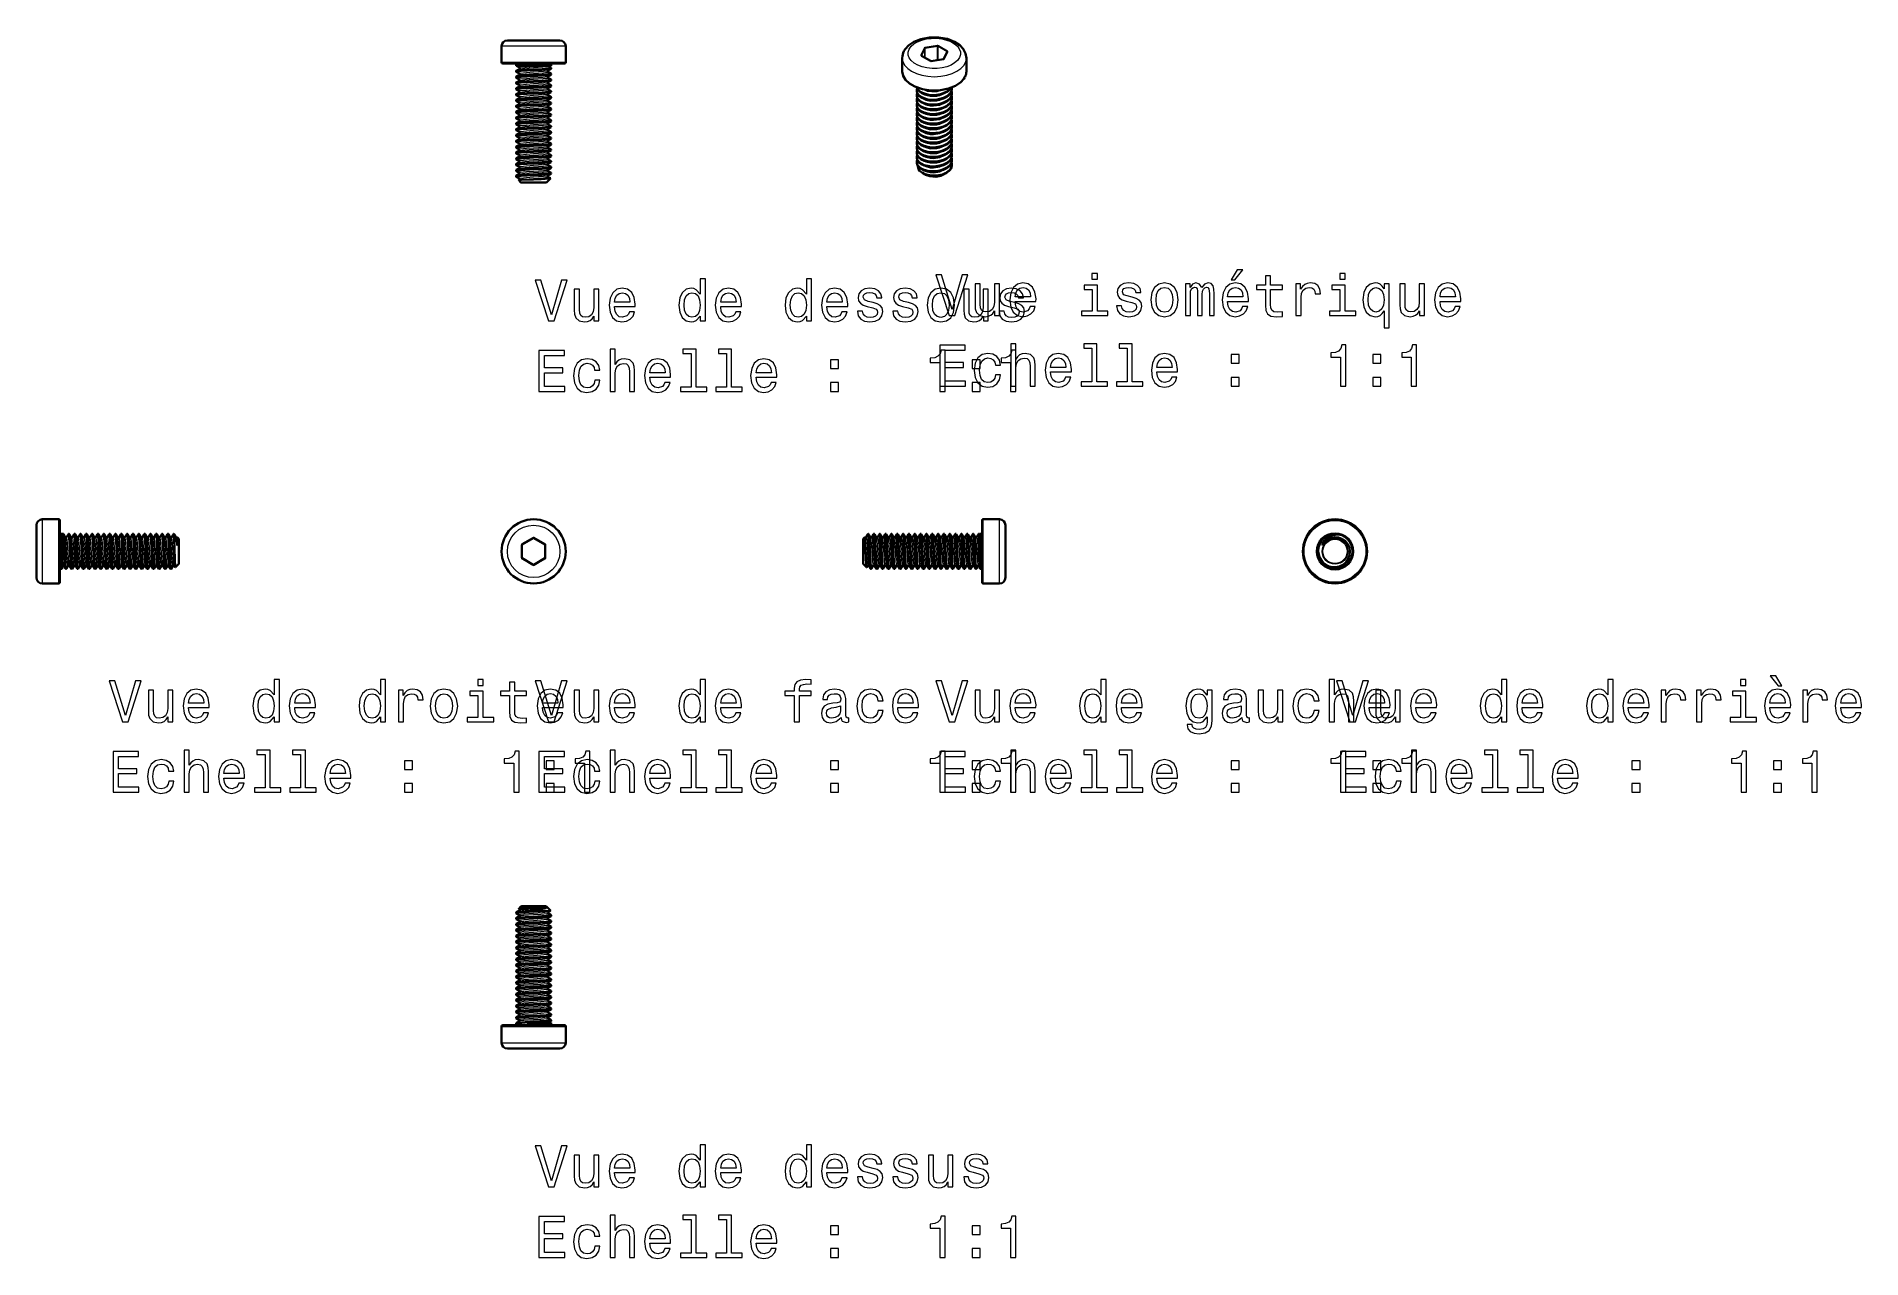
# Model space of a CAD drawing. Extents: x 552 to 708, y 360 to 465.
import ezdxf

# ---------------------------------------------------------------- set-up
doc = ezdxf.new("R2010")
doc.units = 0

msp = doc.modelspace()

# ---------------------------------------------------------------- linework, layer by layer
at = {"color": 7, "lineweight": 13, "ltscale": 0.101711}
for p, q in [((595.82, 463.82), (591.75, 463.82)), ((595.82, 462.42), (591.75, 462.42)), ((593.18, 379.77), (597.25, 379.77)), ((593.18, 378.37), (597.25, 378.37))]:
    msp.add_line(p, q, dxfattribs=at)
at = {"color": 7, "lineweight": 35, "ltscale": 0.035}
for p, q in [((591.75, 462.42), (591.75, 463.82)), ((597.25, 462.42), (597.25, 463.82)), ((591.75, 379.77), (591.75, 378.37)), ((597.25, 379.77), (597.25, 378.37))]:
    msp.add_line(p, q, dxfattribs=at)
at = {"color": 7, "lineweight": 35, "ltscale": 0.083218}
for p, q in [((595.58, 464.32), (592.25, 464.32)), ((593.42, 377.87), (596.75, 377.87))]:
    msp.add_line(p, q, dxfattribs=at)
at = {"color": 7, "lineweight": 35, "ltscale": 0.029282}
for p, q in [((596.75, 464.32), (595.58, 464.32)), ((592.25, 377.87), (593.42, 377.87))]:
    msp.add_line(p, q, dxfattribs=at)
at = {"color": 7, "lineweight": 13, "ltscale": 0.035789}
for p, q in [((597.25, 463.82), (595.82, 463.82)), ((597.25, 462.42), (595.82, 462.42)), ((591.75, 379.77), (593.18, 379.77)), ((591.75, 378.37), (593.18, 378.37))]:
    msp.add_line(p, q, dxfattribs=at)
at = {"color": 7, "lineweight": 13, "ltscale": 0.016861}
for p, q in [((627.99, 463.66), (627.7, 463.05)), ((628.04, 463.61), (627.75, 463)), ((629.73, 462.74), (630.02, 463.35))]:
    msp.add_line(p, q, dxfattribs=at)
at = {"color": 7, "lineweight": 13, "ltscale": 0.019479}
msp.add_line((628.04, 462.84), (628.04, 463.61), dxfattribs=at)
at = {"color": 7, "lineweight": 13, "ltscale": 0.026806}
for p, q in [((629.12, 463.87), (628.06, 463.7)), ((629.13, 463.8), (628.07, 463.63)), ((628.6, 462.53), (629.66, 462.7))]:
    msp.add_line(p, q, dxfattribs=at)
at = {"color": 7, "lineweight": 13, "ltscale": 0.0205}
msp.add_line((628.07, 462.81), (628.07, 463.63), dxfattribs=at)
at = {"color": 7, "lineweight": 13, "ltscale": 0.027277}
for p, q in [((629.13, 462.71), (629.13, 463.8)), ((629.18, 462.7), (629.18, 463.79))]:
    msp.add_line(p, q, dxfattribs=at)
at = {"color": 7, "lineweight": 13, "ltscale": 0.022392}
for p, q in [((629.96, 463.34), (629.18, 463.79)), ((629.99, 463.4), (629.22, 463.85)), ((627.73, 463), (628.51, 462.55))]:
    msp.add_line(p, q, dxfattribs=at)
at = {"color": 7, "lineweight": 35, "ltscale": 0.016861}
msp.add_line((629.69, 462.72), (629.97, 463.33), dxfattribs=at)
at = {"color": 7, "lineweight": 13, "ltscale": 0.001213}
msp.add_line((629.96, 463.29), (629.96, 463.34), dxfattribs=at)
at = {"color": 7, "lineweight": 35, "ltscale": 0.098013}
for p, q in [((595.77, 462.32), (591.85, 462.32)), ((593.23, 379.87), (597.15, 379.87))]:
    msp.add_line(p, q, dxfattribs=at)
at = {"color": 7, "lineweight": 13, "ltscale": 0.055478}
for p, q in [((595.22, 462.22), (593, 462.22)), ((593.78, 379.97), (596, 379.97))]:
    msp.add_line(p, q, dxfattribs=at)
at = {"color": 7, "lineweight": 35, "ltscale": 0.0025}
for p, q in [((593, 462.12), (593, 462.22)), ((596, 462.12), (596, 462.22))]:
    msp.add_line(p, q, dxfattribs=at)
at = {"color": 7, "lineweight": 35, "ltscale": 0.055478}
msp.add_line((595.22, 462.12), (593, 462.12), dxfattribs=at)
at = {"color": 7, "lineweight": 35, "ltscale": 0.001563}
for p, q in [((593, 461.64), (593, 461.7)), ((596, 461.89), (596, 461.95)), ((593, 461.14), (593, 461.2)), ((593, 460.64), (593, 460.7)), ((593, 460.14), (593, 460.2)), ((596, 461.39), (596, 461.45)), ((596, 460.89), (596, 460.95)), ((596, 460.39), (596, 460.45)), ((593, 459.64), (593, 459.7)), ((593, 459.14), (593, 459.2)), ((593, 458.64), (593, 458.7)), ((596, 459.89), (596, 459.95)), ((596, 459.39), (596, 459.45)), ((596, 458.89), (596, 458.95)), ((593, 458.14), (593, 458.2)), ((593, 457.64), (593, 457.7)), ((593, 457.14), (593, 457.2)), ((596, 458.39), (596, 458.45)), ((596, 457.89), (596, 457.95)), ((596, 457.39), (596, 457.45)), ((593, 456.64), (593, 456.7)), ((593, 456.14), (593, 456.2)), ((593, 455.64), (593, 455.7)), ((596, 456.89), (596, 456.95)), ((596, 456.39), (596, 456.45)), ((596, 455.89), (596, 455.95)), ((596, 455.39), (596, 455.45)), ((593, 455.14), (593, 455.2)), ((593, 454.64), (593, 454.7)), ((593, 454.14), (593, 454.2)), ((596, 454.89), (596, 454.95)), ((596, 454.39), (596, 454.45)), ((596, 453.89), (596, 453.95)), ((593, 453.64), (593, 453.7)), ((593, 453.14), (593, 453.2)), ((593, 452.64), (593, 452.7)), ((596, 453.39), (596, 453.45)), ((596, 452.89), (596, 452.95)), ((554.18, 422), (554.11, 422)), ((554.68, 422), (554.61, 422)), ((555.18, 422), (555.11, 422)), ((555.68, 422), (555.61, 422)), ((556.18, 422), (556.11, 422)), ((556.68, 422), (556.61, 422)), ((557.18, 422), (557.11, 422)), ((557.68, 422), (557.61, 422)), ((558.18, 422), (558.11, 422)), ((558.68, 422), (558.61, 422)), ((559.18, 422), (559.11, 422)), ((559.68, 422), (559.61, 422)), ((560.18, 422), (560.11, 422)), ((560.68, 422), (560.61, 422)), ((561.18, 422), (561.11, 422)), ((561.68, 422), (561.61, 422)), ((562.18, 422), (562.11, 422)), ((562.68, 422), (562.61, 422)), ((563.18, 422), (563.11, 422)), ((623.65, 422), (623.72, 422)), ((624.15, 422), (624.22, 422)), ((624.65, 422), (624.72, 422)), ((625.15, 422), (625.22, 422)), ((625.65, 422), (625.72, 422)), ((626.15, 422), (626.22, 422)), ((626.65, 422), (626.72, 422)), ((627.15, 422), (627.22, 422)), ((627.65, 422), (627.72, 422)), ((628.15, 422), (628.22, 422)), ((628.65, 422), (628.72, 422)), ((629.15, 422), (629.22, 422)), ((629.65, 422), (629.72, 422)), ((630.15, 422), (630.22, 422)), ((630.65, 422), (630.72, 422)), ((631.15, 422), (631.22, 422)), ((631.65, 422), (631.72, 422)), ((632.15, 422), (632.22, 422)), ((632.65, 422), (632.72, 422)), ((554.43, 419), (554.36, 419)), ((554.93, 419), (554.86, 419)), ((555.43, 419), (555.36, 419)), ((555.93, 419), (555.86, 419)), ((556.43, 419), (556.36, 419)), ((556.93, 419), (556.86, 419)), ((557.43, 419), (557.36, 419)), ((557.93, 419), (557.86, 419)), ((558.43, 419), (558.36, 419)), ((558.93, 419), (558.86, 419)), ((559.43, 419), (559.36, 419)), ((559.93, 419), (559.86, 419)), ((560.43, 419), (560.36, 419)), ((560.93, 419), (560.86, 419)), ((561.43, 419), (561.36, 419)), ((561.93, 419), (561.86, 419)), ((562.43, 419), (562.36, 419)), ((562.93, 419), (562.86, 419)), ((563.43, 419), (563.36, 419)), ((623.4, 419), (623.47, 419)), ((623.9, 419), (623.97, 419)), ((624.4, 419), (624.47, 419)), ((624.9, 419), (624.97, 419)), ((625.4, 419), (625.47, 419)), ((625.9, 419), (625.97, 419)), ((626.4, 419), (626.47, 419)), ((626.9, 419), (626.97, 419)), ((627.4, 419), (627.47, 419)), ((627.9, 419), (627.97, 419)), ((628.4, 419), (628.47, 419)), ((628.9, 419), (628.97, 419)), ((629.4, 419), (629.47, 419)), ((629.9, 419), (629.97, 419)), ((630.4, 419), (630.47, 419)), ((630.9, 419), (630.97, 419)), ((631.4, 419), (631.47, 419)), ((631.9, 419), (631.97, 419)), ((632.4, 419), (632.47, 419)), ((593, 389.55), (593, 389.49)), ((593, 389.05), (593, 388.99)), ((593, 388.55), (593, 388.49)), ((596, 389.3), (596, 389.24)), ((596, 388.8), (596, 388.74)), ((596, 388.3), (596, 388.24)), ((593, 388.05), (593, 387.99)), ((593, 387.55), (593, 387.49)), ((593, 387.05), (593, 386.99)), ((593, 386.55), (593, 386.49)), ((596, 387.8), (596, 387.74)), ((596, 387.3), (596, 387.24)), ((596, 386.8), (596, 386.74)), ((593, 386.05), (593, 385.99)), ((593, 385.55), (593, 385.49)), ((593, 385.05), (593, 384.99)), ((596, 386.3), (596, 386.24)), ((596, 385.8), (596, 385.74)), ((596, 385.3), (596, 385.24)), ((593, 384.55), (593, 384.49)), ((593, 384.05), (593, 383.99)), ((593, 383.55), (593, 383.49)), ((596, 384.8), (596, 384.74)), ((596, 384.3), (596, 384.24)), ((596, 383.8), (596, 383.74)), ((593, 383.05), (593, 382.99)), ((593, 382.55), (593, 382.49)), ((593, 382.05), (593, 381.99)), ((596, 383.3), (596, 383.24)), ((596, 382.8), (596, 382.74)), ((596, 382.3), (596, 382.24)), ((593, 381.55), (593, 381.49)), ((593, 381.05), (593, 380.99)), ((593, 380.55), (593, 380.49)), ((596, 381.8), (596, 381.74)), ((596, 381.3), (596, 381.24)), ((596, 380.8), (596, 380.74)), ((596, 380.3), (596, 380.24))]:
    msp.add_line(p, q, dxfattribs=at)
at = {"color": 7, "lineweight": 35, "ltscale": 0.007861}
for p, q in [((593.01, 461.71), (593.28, 461.86)), ((595.99, 461.88), (595.72, 461.72)), ((593.01, 461.63), (593.28, 461.47)), ((593.01, 461.21), (593.28, 461.36)), ((593.01, 461.13), (593.28, 460.97)), ((593.01, 460.71), (593.28, 460.86)), ((593.01, 460.63), (593.28, 460.47)), ((593.01, 460.21), (593.28, 460.36)), ((593.01, 460.13), (593.28, 459.97)), ((595.99, 461.46), (595.72, 461.61)), ((595.99, 461.38), (595.72, 461.22)), ((595.99, 460.96), (595.72, 461.11)), ((595.99, 460.88), (595.72, 460.72)), ((595.99, 460.46), (595.72, 460.61)), ((595.99, 460.38), (595.72, 460.22)), ((595.99, 459.96), (595.72, 460.11)), ((593.01, 459.71), (593.28, 459.86)), ((593.01, 459.63), (593.28, 459.47)), ((593.01, 459.21), (593.28, 459.36)), ((593.01, 459.13), (593.28, 458.97)), ((593.01, 458.71), (593.28, 458.86)), ((593.01, 458.63), (593.28, 458.47)), ((595.99, 459.88), (595.72, 459.72)), ((595.99, 459.46), (595.72, 459.61)), ((595.99, 459.38), (595.72, 459.22)), ((595.99, 458.96), (595.72, 459.11)), ((595.99, 458.88), (595.72, 458.72)), ((595.99, 458.46), (595.72, 458.61)), ((593.01, 458.21), (593.28, 458.36)), ((593.01, 458.13), (593.28, 457.97)), ((593.01, 457.71), (593.28, 457.86)), ((593.01, 457.63), (593.28, 457.47)), ((593.01, 457.21), (593.28, 457.36)), ((593.01, 457.13), (593.28, 456.97)), ((595.99, 458.38), (595.72, 458.22)), ((595.99, 457.96), (595.72, 458.11)), ((595.99, 457.88), (595.72, 457.72)), ((595.99, 457.46), (595.72, 457.61)), ((595.99, 457.38), (595.72, 457.22)), ((595.99, 456.96), (595.72, 457.11)), ((593.01, 456.71), (593.28, 456.86)), ((593.01, 456.63), (593.28, 456.47)), ((593.01, 456.21), (593.28, 456.36)), ((593.01, 456.13), (593.28, 455.97)), ((593.01, 455.71), (593.28, 455.86)), ((593.01, 455.63), (593.28, 455.47)), ((595.99, 456.88), (595.72, 456.72)), ((595.99, 456.46), (595.72, 456.61)), ((595.99, 456.38), (595.72, 456.22)), ((595.99, 455.96), (595.72, 456.11)), ((595.99, 455.88), (595.72, 455.72)), ((595.99, 455.46), (595.72, 455.61)), ((593.01, 455.21), (593.28, 455.36)), ((593.01, 455.13), (593.28, 454.97)), ((593.01, 454.71), (593.28, 454.86)), ((593.01, 454.63), (593.28, 454.47)), ((593.01, 454.21), (593.28, 454.36)), ((593.01, 454.13), (593.28, 453.97)), ((593.01, 453.71), (593.28, 453.86)), ((595.99, 455.38), (595.72, 455.22)), ((595.99, 454.96), (595.72, 455.11)), ((595.99, 454.88), (595.72, 454.72)), ((595.99, 454.46), (595.72, 454.61)), ((595.99, 454.38), (595.72, 454.22)), ((595.99, 453.96), (595.72, 454.11)), ((595.99, 453.88), (595.72, 453.72)), ((593.01, 453.63), (593.28, 453.47)), ((593.01, 453.21), (593.28, 453.36)), ((593.01, 453.13), (593.28, 452.97)), ((593.01, 452.71), (593.28, 452.86)), ((593.01, 452.63), (593.28, 452.47)), ((595.99, 453.46), (595.72, 453.61)), ((595.99, 453.38), (595.72, 453.22)), ((595.99, 452.96), (595.72, 453.11)), ((595.99, 452.88), (595.72, 452.72)), ((554.61, 421.99), (554.45, 421.72)), ((555.11, 421.99), (554.95, 421.72)), ((555.61, 421.99), (555.45, 421.72)), ((556.11, 421.99), (555.95, 421.72)), ((556.61, 421.99), (556.45, 421.72)), ((557.11, 421.99), (556.95, 421.72)), ((557.61, 421.99), (557.45, 421.72)), ((558.11, 421.99), (557.95, 421.72)), ((558.61, 421.99), (558.45, 421.72)), ((559.11, 421.99), (558.95, 421.72)), ((559.61, 421.99), (559.45, 421.72)), ((560.11, 421.99), (559.95, 421.72)), ((560.61, 421.99), (560.45, 421.72)), ((561.11, 421.99), (560.95, 421.72)), ((561.61, 421.99), (561.45, 421.72)), ((562.11, 421.99), (561.95, 421.72)), ((562.61, 421.99), (562.45, 421.72)), ((563.11, 421.99), (562.95, 421.72)), ((563.61, 421.99), (563.45, 421.72)), ((623.22, 421.99), (623.38, 421.72)), ((623.72, 421.99), (623.88, 421.72)), ((624.22, 421.99), (624.38, 421.72)), ((624.72, 421.99), (624.88, 421.72)), ((625.22, 421.99), (625.38, 421.72)), ((625.72, 421.99), (625.88, 421.72)), ((626.22, 421.99), (626.38, 421.72)), ((626.72, 421.99), (626.88, 421.72)), ((627.22, 421.99), (627.38, 421.72)), ((627.72, 421.99), (627.88, 421.72)), ((628.22, 421.99), (628.38, 421.72)), ((628.72, 421.99), (628.88, 421.72)), ((629.22, 421.99), (629.38, 421.72)), ((629.72, 421.99), (629.88, 421.72)), ((630.22, 421.99), (630.38, 421.72)), ((630.72, 421.99), (630.88, 421.72)), ((631.22, 421.99), (631.38, 421.72)), ((631.72, 421.99), (631.88, 421.72)), ((632.22, 421.99), (632.38, 421.72)), ((554.36, 419.01), (554.2, 419.28)), ((554.86, 419.01), (554.7, 419.28)), ((555.36, 419.01), (555.2, 419.28)), ((555.86, 419.01), (555.7, 419.28)), ((556.36, 419.01), (556.2, 419.28)), ((556.86, 419.01), (556.7, 419.28)), ((557.36, 419.01), (557.2, 419.28)), ((557.86, 419.01), (557.7, 419.28)), ((558.36, 419.01), (558.2, 419.28)), ((558.86, 419.01), (558.7, 419.28)), ((559.36, 419.01), (559.2, 419.28)), ((559.86, 419.01), (559.7, 419.28)), ((560.36, 419.01), (560.2, 419.28)), ((560.86, 419.01), (560.7, 419.28)), ((561.36, 419.01), (561.2, 419.28)), ((561.86, 419.01), (561.7, 419.28)), ((562.36, 419.01), (562.2, 419.28)), ((562.86, 419.01), (562.7, 419.28)), ((563.36, 419.01), (563.2, 419.28)), ((623.47, 419.01), (623.63, 419.28)), ((623.97, 419.01), (624.13, 419.28)), ((624.47, 419.01), (624.63, 419.28)), ((624.97, 419.01), (625.13, 419.28)), ((625.47, 419.01), (625.63, 419.28)), ((625.97, 419.01), (626.13, 419.28)), ((626.47, 419.01), (626.63, 419.28)), ((626.97, 419.01), (627.13, 419.28)), ((627.47, 419.01), (627.63, 419.28)), ((627.97, 419.01), (628.13, 419.28)), ((628.47, 419.01), (628.63, 419.28)), ((628.97, 419.01), (629.13, 419.28)), ((629.47, 419.01), (629.63, 419.28)), ((629.97, 419.01), (630.13, 419.28)), ((630.47, 419.01), (630.63, 419.28)), ((630.97, 419.01), (631.13, 419.28)), ((631.47, 419.01), (631.63, 419.28)), ((631.97, 419.01), (632.13, 419.28)), ((632.47, 419.01), (632.63, 419.28)), ((593.01, 389.56), (593.28, 389.72)), ((593.01, 389.48), (593.28, 389.32)), ((593.01, 389.06), (593.28, 389.22)), ((593.01, 388.98), (593.28, 388.82)), ((593.01, 388.56), (593.28, 388.72)), ((593.01, 388.48), (593.28, 388.32)), ((593.01, 388.06), (593.28, 388.22)), ((595.99, 389.31), (595.72, 389.47)), ((595.99, 389.23), (595.72, 389.07)), ((595.99, 388.81), (595.72, 388.97)), ((595.99, 388.73), (595.72, 388.57)), ((595.99, 388.31), (595.72, 388.47)), ((595.99, 388.23), (595.72, 388.07)), ((593.01, 387.98), (593.28, 387.82)), ((593.01, 387.56), (593.28, 387.72)), ((593.01, 387.48), (593.28, 387.32)), ((593.01, 387.06), (593.28, 387.22)), ((593.01, 386.98), (593.28, 386.82)), ((593.01, 386.56), (593.28, 386.72)), ((595.99, 387.81), (595.72, 387.97)), ((595.99, 387.73), (595.72, 387.57)), ((595.99, 387.31), (595.72, 387.47)), ((595.99, 387.23), (595.72, 387.07)), ((595.99, 386.81), (595.72, 386.97)), ((595.99, 386.73), (595.72, 386.57)), ((593.01, 386.48), (593.28, 386.32)), ((593.01, 386.06), (593.28, 386.22)), ((593.01, 385.98), (593.28, 385.82)), ((593.01, 385.56), (593.28, 385.72)), ((593.01, 385.48), (593.28, 385.32)), ((593.01, 385.06), (593.28, 385.22)), ((595.99, 386.31), (595.72, 386.47)), ((595.99, 386.23), (595.72, 386.07)), ((595.99, 385.81), (595.72, 385.97)), ((595.99, 385.73), (595.72, 385.57)), ((595.99, 385.31), (595.72, 385.47)), ((595.99, 385.23), (595.72, 385.07)), ((593.01, 384.98), (593.28, 384.82)), ((593.01, 384.56), (593.28, 384.72)), ((593.01, 384.48), (593.28, 384.32)), ((593.01, 384.06), (593.28, 384.22)), ((593.01, 383.98), (593.28, 383.82)), ((593.01, 383.56), (593.28, 383.72)), ((593.01, 383.48), (593.28, 383.32)), ((595.99, 384.81), (595.72, 384.97)), ((595.99, 384.73), (595.72, 384.57)), ((595.99, 384.31), (595.72, 384.47)), ((595.99, 384.23), (595.72, 384.07)), ((595.99, 383.81), (595.72, 383.97)), ((595.99, 383.73), (595.72, 383.57)), ((595.99, 383.31), (595.72, 383.47)), ((593.01, 383.06), (593.28, 383.22)), ((593.01, 382.98), (593.28, 382.82)), ((593.01, 382.56), (593.28, 382.72)), ((593.01, 382.48), (593.28, 382.32)), ((593.01, 382.06), (593.28, 382.22)), ((593.01, 381.98), (593.28, 381.82)), ((595.99, 383.23), (595.72, 383.07)), ((595.99, 382.81), (595.72, 382.97)), ((595.99, 382.73), (595.72, 382.57)), ((595.99, 382.31), (595.72, 382.47)), ((595.99, 382.23), (595.72, 382.07)), ((595.99, 381.81), (595.72, 381.97)), ((593.01, 381.56), (593.28, 381.72)), ((593.01, 381.48), (593.28, 381.32)), ((593.01, 381.06), (593.28, 381.22)), ((593.01, 380.98), (593.28, 380.82)), ((593.01, 380.56), (593.28, 380.72)), ((593.01, 380.48), (593.28, 380.32)), ((595.99, 381.73), (595.72, 381.57)), ((595.99, 381.31), (595.72, 381.47)), ((595.99, 381.23), (595.72, 381.07)), ((595.99, 380.81), (595.72, 380.97)), ((595.99, 380.73), (595.72, 380.57)), ((595.99, 380.31), (595.72, 380.47))]:
    msp.add_line(p, q, dxfattribs=at)
at = {"color": 7, "lineweight": 35, "ltscale": 0.000129747}
msp.add_line((593.02, 462.12), (593.03, 462.12), dxfattribs=at)
at = {"color": 7, "lineweight": 13, "ltscale": 0.036823}
msp.add_line((594.5, 462.12), (593.03, 462.12), dxfattribs=at)
at = {"color": 7, "lineweight": 35, "ltscale": 0.00726}
for p, q in [((593.03, 462.12), (593.28, 461.97)), ((593.03, 380.07), (593.28, 380.22))]:
    msp.add_line(p, q, dxfattribs=at)
at = {"color": 7, "lineweight": 13, "ltscale": 0.004573}
msp.add_line((594.68, 462.12), (594.5, 462.12), dxfattribs=at)
at = {"color": 7, "lineweight": 13, "ltscale": 0.004583}
msp.add_line((594.5, 462.11), (594.68, 462.12), dxfattribs=at)
at = {"color": 7, "lineweight": 35, "ltscale": 0.018005}
for p, q in [((594.5, 461.82), (595.22, 461.86)), ((594.5, 461.76), (595.22, 461.8)), ((594.5, 461.32), (595.22, 461.36)), ((594.5, 461.26), (595.22, 461.3)), ((594.5, 460.82), (595.22, 460.86)), ((594.5, 460.76), (595.22, 460.8)), ((594.5, 460.32), (595.22, 460.36)), ((594.5, 460.26), (595.22, 460.3)), ((594.5, 459.82), (595.22, 459.86)), ((594.5, 459.76), (595.22, 459.8)), ((594.5, 459.32), (595.22, 459.36)), ((594.5, 459.26), (595.22, 459.3)), ((594.5, 458.82), (595.22, 458.86)), ((594.5, 458.76), (595.22, 458.8)), ((594.5, 458.32), (595.22, 458.36)), ((594.5, 458.26), (595.22, 458.3)), ((594.5, 457.82), (595.22, 457.86)), ((594.5, 457.76), (595.22, 457.8)), ((594.5, 457.32), (595.22, 457.36)), ((594.5, 457.26), (595.22, 457.3)), ((594.5, 456.82), (595.22, 456.86)), ((594.5, 456.76), (595.22, 456.8)), ((594.5, 456.32), (595.22, 456.36)), ((594.5, 456.26), (595.22, 456.3)), ((594.5, 455.82), (595.22, 455.86)), ((594.5, 455.76), (595.22, 455.8)), ((594.5, 455.32), (595.22, 455.36)), ((594.5, 455.26), (595.22, 455.3)), ((594.5, 454.82), (595.22, 454.86)), ((594.5, 454.76), (595.22, 454.8)), ((594.5, 454.32), (595.22, 454.36)), ((594.5, 454.26), (595.22, 454.3)), ((594.5, 453.82), (595.22, 453.86)), ((594.5, 453.76), (595.22, 453.8)), ((594.5, 453.32), (595.22, 453.36)), ((594.5, 453.26), (595.22, 453.3)), ((594.5, 452.82), (595.22, 452.86)), ((594.5, 452.76), (595.22, 452.8)), ((594.5, 389.61), (593.78, 389.57)), ((594.5, 389.18), (593.78, 389.14)), ((594.5, 389.11), (593.78, 389.07)), ((594.5, 388.68), (593.78, 388.64)), ((594.5, 388.61), (593.78, 388.57)), ((594.5, 388.18), (593.78, 388.14)), ((594.5, 388.11), (593.78, 388.07)), ((594.5, 387.68), (593.78, 387.64)), ((594.5, 387.61), (593.78, 387.57)), ((594.5, 387.18), (593.78, 387.14)), ((594.5, 387.11), (593.78, 387.07)), ((594.5, 386.68), (593.78, 386.64)), ((594.5, 386.61), (593.78, 386.57)), ((594.5, 386.18), (593.78, 386.14)), ((594.5, 386.11), (593.78, 386.07)), ((594.5, 385.68), (593.78, 385.64)), ((594.5, 385.61), (593.78, 385.57)), ((594.5, 385.18), (593.78, 385.14)), ((594.5, 385.11), (593.78, 385.07)), ((594.5, 384.68), (593.78, 384.64)), ((594.5, 384.61), (593.78, 384.57)), ((594.5, 384.18), (593.78, 384.14)), ((594.5, 384.11), (593.78, 384.07)), ((594.5, 383.68), (593.78, 383.64)), ((594.5, 383.61), (593.78, 383.57)), ((594.5, 383.18), (593.78, 383.14)), ((594.5, 383.11), (593.78, 383.07)), ((594.5, 382.68), (593.78, 382.64)), ((594.5, 382.61), (593.78, 382.57)), ((594.5, 382.18), (593.78, 382.14)), ((594.5, 382.11), (593.78, 382.07)), ((594.5, 381.68), (593.78, 381.64)), ((594.5, 381.61), (593.78, 381.57)), ((594.5, 381.18), (593.78, 381.14)), ((594.5, 381.11), (593.78, 381.07)), ((594.5, 380.68), (593.78, 380.64)), ((594.5, 380.61), (593.78, 380.57)), ((594.5, 380.18), (593.78, 380.14))]:
    msp.add_line(p, q, dxfattribs=at)
at = {"color": 7, "lineweight": 13, "ltscale": 4.69626e-05}
msp.add_line((594.68, 462.12), (594.68, 462.12), dxfattribs=at)
at = {"color": 7, "lineweight": 13, "ltscale": 0.017363}
msp.add_line((595.38, 462.11), (594.68, 462.12), dxfattribs=at)
at = {"color": 7, "lineweight": 13, "ltscale": 0.019522}
for p, q in [((596, 462.22), (595.22, 462.22)), ((593, 379.97), (593.78, 379.97))]:
    msp.add_line(p, q, dxfattribs=at)
at = {"color": 7, "lineweight": 35, "ltscale": 0.019522}
msp.add_line((596, 462.12), (595.22, 462.12), dxfattribs=at)
at = {"color": 7, "lineweight": 13, "ltscale": 0.000495911}
msp.add_line((595.73, 462.1), (595.75, 462.1), dxfattribs=at)
at = {"color": 7, "lineweight": 35, "ltscale": 0.00715}
for p, q in [((595.99, 461.96), (595.75, 462.1)), ((595.99, 380.23), (595.75, 380.09))]:
    msp.add_line(p, q, dxfattribs=at)
at = {"color": 7, "lineweight": 35, "ltscale": 0.034488}
for p, q in [((597.15, 462.32), (595.77, 462.32)), ((591.85, 379.87), (593.23, 379.87))]:
    msp.add_line(p, q, dxfattribs=at)
at = {"color": 7, "lineweight": 35, "ltscale": 0.028577}
for p, q in [((626.11, 461.65), (626.11, 462.79)), ((631.61, 461.65), (631.61, 462.79))]:
    msp.add_line(p, q, dxfattribs=at)
at = {"color": 7, "lineweight": 35, "ltscale": 0.000189978}
msp.add_line((627.76, 463), (627.75, 463), dxfattribs=at)
at = {"color": 7, "lineweight": 35, "ltscale": 0.022391}
msp.add_line((627.76, 463), (628.53, 462.55), dxfattribs=at)
at = {"color": 7, "lineweight": 35, "ltscale": 0.026804}
msp.add_line((628.59, 462.54), (629.65, 462.7), dxfattribs=at)
at = {"color": 7, "lineweight": 13, "ltscale": 0.004038}
msp.add_line((629.15, 462.66), (629, 462.6), dxfattribs=at)
at = {"color": 7, "lineweight": 13, "ltscale": 0.001324}
msp.add_line((629.13, 462.71), (629.15, 462.66), dxfattribs=at)
at = {"color": 7, "lineweight": 13, "ltscale": 0.000715068}
msp.add_line((629.17, 462.64), (629.15, 462.66), dxfattribs=at)
at = {"color": 7, "lineweight": 13, "ltscale": 0.000292469}
msp.add_line((629.17, 462.64), (629.18, 462.63), dxfattribs=at)
at = {"color": 7, "lineweight": 13, "ltscale": 0.000703304}
msp.add_line((629.2, 462.68), (629.18, 462.7), dxfattribs=at)
at = {"color": 7, "lineweight": 13, "ltscale": 0.001499}
msp.add_line((629.2, 462.68), (629.25, 462.64), dxfattribs=at)
at = {"color": 7, "lineweight": 35, "ltscale": 0.001276}
for p, q in [((630.36, 460.14), (630.36, 460.19)), ((627.36, 459.94), (627.36, 459.99)), ((627.36, 459.53), (627.36, 459.58)), ((627.36, 459.12), (627.36, 459.17)), ((627.36, 458.71), (627.36, 458.76)), ((630.36, 459.73), (630.36, 459.79)), ((630.36, 459.33), (630.36, 459.38)), ((630.36, 458.92), (630.36, 458.97)), ((630.36, 458.51), (630.36, 458.56)), ((627.36, 458.31), (627.36, 458.36)), ((627.36, 457.9), (627.36, 457.95)), ((627.36, 457.49), (627.36, 457.54)), ((627.36, 457.08), (627.36, 457.13)), ((630.36, 458.1), (630.36, 458.15)), ((630.36, 457.69), (630.36, 457.74)), ((630.36, 457.28), (630.36, 457.34)), ((627.36, 456.67), (627.36, 456.72)), ((627.36, 456.26), (627.36, 456.32)), ((627.36, 455.86), (627.36, 455.91)), ((627.36, 455.45), (627.36, 455.5)), ((630.36, 456.88), (630.36, 456.93)), ((630.36, 456.47), (630.36, 456.52)), ((630.36, 456.06), (630.36, 456.11)), ((630.36, 455.65), (630.36, 455.7)), ((627.36, 455.04), (627.36, 455.09)), ((627.36, 454.63), (627.36, 454.68)), ((627.36, 454.22), (627.36, 454.27)), ((627.36, 453.81), (627.36, 453.87)), ((630.36, 455.24), (630.36, 455.29)), ((630.36, 454.84), (630.36, 454.89)), ((630.36, 454.43), (630.36, 454.48)), ((630.36, 454.02), (630.36, 454.07)), ((630.36, 453.61), (630.36, 453.66))]:
    msp.add_line(p, q, dxfattribs=at)
at = {"color": 7, "lineweight": 13, "ltscale": 0.002119}
for p, q in [((629.73, 459.77), (629.8, 459.82)), ((629.73, 459.36), (629.8, 459.41)), ((629.73, 458.95), (629.8, 459)), ((629.73, 458.54), (629.8, 458.59)), ((629.73, 458.14), (629.8, 458.18)), ((629.73, 457.73), (629.8, 457.78)), ((629.73, 457.32), (629.8, 457.37)), ((629.73, 456.91), (629.8, 456.96)), ((629.73, 456.5), (629.8, 456.55)), ((629.73, 456.09), (629.8, 456.14)), ((629.73, 455.69), (629.8, 455.73)), ((629.73, 455.28), (629.8, 455.33)), ((629.73, 454.87), (629.8, 454.92)), ((629.73, 454.05), (629.8, 454.1)), ((629.73, 453.24), (629.8, 453.29))]:
    msp.add_line(p, q, dxfattribs=at)
at = {"color": 7, "lineweight": 13, "ltscale": 0.00212}
for p, q in [((629.73, 454.46), (629.8, 454.51)), ((629.73, 453.64), (629.8, 453.69))]:
    msp.add_line(p, q, dxfattribs=at)
at = {"color": 7, "lineweight": 35, "ltscale": 0.001687}
for p, q in [((593.22, 452.33), (593.28, 452.36)), ((593.22, 389.86), (593.28, 389.82))]:
    msp.add_line(p, q, dxfattribs=at)
at = {"color": 7, "lineweight": 35, "ltscale": 0.006466}
for p, q in [((593.4, 452.14), (593.22, 452.33)), ((593.4, 390.05), (593.22, 389.86))]:
    msp.add_line(p, q, dxfattribs=at)
at = {"color": 7, "lineweight": 35, "ltscale": 0.01663}
msp.add_line((595.16, 452.43), (594.5, 452.4), dxfattribs=at)
at = {"color": 7, "lineweight": 35, "ltscale": 0.012069}
for p, q in [((595.6, 452.14), (595.94, 452.48)), ((595.6, 390.05), (595.94, 389.71))]:
    msp.add_line(p, q, dxfattribs=at)
at = {"color": 7, "lineweight": 35, "ltscale": 0.006276}
for p, q in [((595.94, 452.49), (595.72, 452.61)), ((595.94, 389.7), (595.72, 389.57))]:
    msp.add_line(p, q, dxfattribs=at)
at = {"color": 7, "lineweight": 35, "ltscale": 0.006965}
msp.add_line((628.08, 452.81), (627.84, 452.95), dxfattribs=at)
at = {"color": 7, "lineweight": 35, "ltscale": 0.000742114}
msp.add_line((628.55, 452.68), (628.52, 452.68), dxfattribs=at)
at = {"color": 7, "lineweight": 35, "ltscale": 0.002213}
msp.add_line((629.64, 452.81), (629.71, 452.85), dxfattribs=at)
at = {"color": 7, "lineweight": 35, "ltscale": 0.00212}
msp.add_line((629.79, 452.9), (629.71, 452.85), dxfattribs=at)
at = {"color": 7, "lineweight": 35, "ltscale": 0.00151}
msp.add_line((629.87, 452.94), (629.92, 452.97), dxfattribs=at)
at = {"color": 7, "lineweight": 13, "ltscale": 0.040654}
for p, q in [((595.03, 452.14), (593.4, 452.14)), ((593.97, 390.05), (595.6, 390.05))]:
    msp.add_line(p, q, dxfattribs=at)
at = {"color": 7, "lineweight": 35, "ltscale": 0.038562}
for p, q in [((595, 452.12), (593.46, 452.12)), ((594, 390.07), (595.54, 390.07))]:
    msp.add_line(p, q, dxfattribs=at)
at = {"color": 7, "lineweight": 35, "ltscale": 0.013568}
for p, q in [((595.54, 452.12), (595, 452.12)), ((593.46, 390.07), (594, 390.07))]:
    msp.add_line(p, q, dxfattribs=at)
at = {"color": 7, "lineweight": 13, "ltscale": 0.014305}
for p, q in [((595.6, 452.14), (595.03, 452.14)), ((593.4, 390.05), (593.97, 390.05))]:
    msp.add_line(p, q, dxfattribs=at)
at = {"color": 7, "lineweight": 35, "ltscale": 0.105614}
for p, q in [((551.87, 422.75), (551.87, 418.53)), ((634.96, 418.25), (634.96, 422.47))]:
    msp.add_line(p, q, dxfattribs=at)
at = {"color": 7, "lineweight": 13, "ltscale": 0.129084}
for p, q in [((552.37, 423.25), (552.37, 418.09)), ((553.77, 423.25), (553.77, 418.09)), ((633.06, 417.75), (633.06, 422.91)), ((634.46, 417.75), (634.46, 422.91))]:
    msp.add_line(p, q, dxfattribs=at)
at = {"color": 7, "lineweight": 35, "ltscale": 0.035001}
for p, q in [((553.77, 423.25), (552.37, 423.25)), ((633.06, 423.25), (634.46, 423.25)), ((553.77, 417.75), (552.37, 417.75)), ((633.06, 417.75), (634.46, 417.75))]:
    msp.add_line(p, q, dxfattribs=at)
at = {"color": 7, "lineweight": 35, "ltscale": 0.12439}
for p, q in [((553.87, 423.15), (553.87, 418.17)), ((632.96, 417.85), (632.96, 422.83))]:
    msp.add_line(p, q, dxfattribs=at)
at = {"color": 7, "lineweight": 35, "ltscale": 0.00811}
for p, q in [((632.96, 422.83), (632.96, 423.15)), ((553.87, 418.17), (553.87, 417.85))]:
    msp.add_line(p, q, dxfattribs=at)
at = {"color": 7, "lineweight": 13, "ltscale": 0.008416}
for p, q in [((633.06, 422.91), (633.06, 423.25)), ((634.46, 422.91), (634.46, 423.25)), ((552.37, 418.09), (552.37, 417.75)), ((553.77, 418.09), (553.77, 417.75))]:
    msp.add_line(p, q, dxfattribs=at)
at = {"color": 7, "lineweight": 35, "ltscale": 0.006886}
for p, q in [((634.96, 422.47), (634.96, 422.75)), ((551.87, 418.53), (551.87, 418.25))]:
    msp.add_line(p, q, dxfattribs=at)
at = {"color": 7, "lineweight": 13, "ltscale": 0.070409}
for p, q in [((553.97, 422), (553.97, 419.18)), ((632.86, 419), (632.86, 421.82))]:
    msp.add_line(p, q, dxfattribs=at)
at = {"color": 7, "lineweight": 35, "ltscale": 0.002499}
for p, q in [((554.07, 422), (553.97, 422)), ((632.76, 422), (632.86, 422)), ((554.07, 419), (553.97, 419)), ((632.76, 419), (632.86, 419)), ((593, 380.07), (593, 379.97)), ((596, 380.07), (596, 379.97))]:
    msp.add_line(p, q, dxfattribs=at)
at = {"color": 7, "lineweight": 35, "ltscale": 0.070409}
msp.add_line((554.07, 422), (554.07, 419.18), dxfattribs=at)
at = {"color": 7, "lineweight": 35, "ltscale": 0.000924375}
for p, q in [((554.11, 421.99), (554.09, 421.96)), ((632.72, 421.99), (632.74, 421.96))]:
    msp.add_line(p, q, dxfattribs=at)
at = {"color": 7, "lineweight": 13, "ltscale": 0.000161743}
msp.add_line((554.09, 421.96), (554.09, 421.96), dxfattribs=at)
at = {"color": 7, "lineweight": 13, "ltscale": 0.03847}
msp.add_line((554.09, 420.42), (554.09, 421.96), dxfattribs=at)
at = {"color": 7, "lineweight": 35, "ltscale": 0.007863}
for p, q in [((554.18, 421.99), (554.34, 421.72)), ((554.68, 421.99), (554.84, 421.72)), ((555.18, 421.99), (555.34, 421.72)), ((555.68, 421.99), (555.84, 421.72)), ((556.18, 421.99), (556.34, 421.72)), ((556.68, 421.99), (556.84, 421.72)), ((557.18, 421.99), (557.34, 421.72)), ((557.68, 421.99), (557.84, 421.72)), ((558.18, 421.99), (558.34, 421.72)), ((558.68, 421.99), (558.84, 421.72)), ((559.18, 421.99), (559.34, 421.72)), ((559.68, 421.99), (559.84, 421.72)), ((560.18, 421.99), (560.34, 421.72)), ((560.68, 421.99), (560.84, 421.72)), ((561.18, 421.99), (561.34, 421.72)), ((561.68, 421.99), (561.84, 421.72)), ((562.18, 421.99), (562.34, 421.72)), ((562.68, 421.99), (562.84, 421.72)), ((563.18, 421.99), (563.34, 421.72)), ((623.65, 421.99), (623.49, 421.72)), ((624.15, 421.99), (623.99, 421.72)), ((624.65, 421.99), (624.49, 421.72)), ((625.15, 421.99), (624.99, 421.72)), ((625.65, 421.99), (625.49, 421.72)), ((626.15, 421.99), (625.99, 421.72)), ((626.65, 421.99), (626.49, 421.72)), ((627.15, 421.99), (626.99, 421.72)), ((627.65, 421.99), (627.49, 421.72)), ((628.15, 421.99), (627.99, 421.72)), ((628.65, 421.99), (628.49, 421.72)), ((629.15, 421.99), (628.99, 421.72)), ((629.65, 421.99), (629.49, 421.72)), ((630.15, 421.99), (629.99, 421.72)), ((630.65, 421.99), (630.49, 421.72)), ((631.15, 421.99), (630.99, 421.72)), ((631.65, 421.99), (631.49, 421.72)), ((632.15, 421.99), (631.99, 421.72)), ((632.65, 421.99), (632.49, 421.72)), ((554.43, 419.01), (554.59, 419.28)), ((554.93, 419.01), (555.09, 419.28)), ((555.43, 419.01), (555.59, 419.28)), ((555.93, 419.01), (556.09, 419.28)), ((556.43, 419.01), (556.59, 419.28)), ((556.93, 419.01), (557.09, 419.28)), ((557.43, 419.01), (557.59, 419.28)), ((557.93, 419.01), (558.09, 419.28)), ((558.43, 419.01), (558.59, 419.28)), ((558.93, 419.01), (559.09, 419.28)), ((559.43, 419.01), (559.59, 419.28)), ((559.93, 419.01), (560.09, 419.28)), ((560.43, 419.01), (560.59, 419.28)), ((560.93, 419.01), (561.09, 419.28)), ((561.43, 419.01), (561.59, 419.28)), ((561.93, 419.01), (562.09, 419.28)), ((562.43, 419.01), (562.59, 419.28)), ((562.93, 419.01), (563.09, 419.28)), ((563.43, 419.01), (563.59, 419.28)), ((623.4, 419.01), (623.24, 419.28)), ((623.9, 419.01), (623.74, 419.28)), ((624.4, 419.01), (624.24, 419.28)), ((624.9, 419.01), (624.74, 419.28)), ((625.4, 419.01), (625.24, 419.28)), ((625.9, 419.01), (625.74, 419.28)), ((626.4, 419.01), (626.24, 419.28)), ((626.9, 419.01), (626.74, 419.28)), ((627.4, 419.01), (627.24, 419.28)), ((627.9, 419.01), (627.74, 419.28)), ((628.4, 419.01), (628.24, 419.28)), ((628.9, 419.01), (628.74, 419.28)), ((629.4, 419.01), (629.24, 419.28)), ((629.9, 419.01), (629.74, 419.28)), ((630.4, 419.01), (630.24, 419.28)), ((630.9, 419.01), (630.74, 419.28)), ((631.4, 419.01), (631.24, 419.28)), ((631.9, 419.01), (631.74, 419.28)), ((632.4, 419.01), (632.24, 419.28))]:
    msp.add_line(p, q, dxfattribs=at)
at = {"color": 7, "lineweight": 35, "ltscale": 0.00078125}
for p, q in [((563.65, 422), (563.61, 422)), ((623.18, 422), (623.22, 422))]:
    msp.add_line(p, q, dxfattribs=at)
at = {"color": 7, "lineweight": 35, "ltscale": 0.002855}
for p, q in [((563.65, 422), (563.65, 421.89)), ((623.18, 421.89), (623.18, 422))]:
    msp.add_line(p, q, dxfattribs=at)
at = {"color": 7, "lineweight": 35, "ltscale": 0.002614}
for p, q in [((563.72, 421.93), (563.65, 422)), ((623.11, 421.93), (623.18, 422))]:
    msp.add_line(p, q, dxfattribs=at)
at = {"color": 7, "lineweight": 35, "ltscale": 0.000776718}
for p, q in [((563.72, 421.93), (563.74, 421.9)), ((623.11, 421.93), (623.09, 421.9))]:
    msp.add_line(p, q, dxfattribs=at)
at = {"color": 7, "lineweight": 35, "ltscale": 0.005184}
for p, q in [((563.74, 421.9), (563.84, 421.72)), ((623.09, 421.9), (622.99, 421.72))]:
    msp.add_line(p, q, dxfattribs=at)
at = {"color": 7, "lineweight": 35, "ltscale": 4.5935e-05}
for p, q in [((563.94, 421.71), (563.94, 421.71)), ((622.89, 421.71), (622.89, 421.71))]:
    msp.add_line(p, q, dxfattribs=at)
at = {"color": 7, "lineweight": 35, "ltscale": 0.003822}
for p, q in [((564.05, 421.6), (563.94, 421.71)), ((622.78, 421.6), (622.89, 421.71))]:
    msp.add_line(p, q, dxfattribs=at)
at = {"color": 7, "lineweight": 13, "ltscale": 0.051595}
for p, q in [((564.05, 421.6), (564.05, 419.54)), ((622.78, 419.4), (622.78, 421.46))]:
    msp.add_line(p, q, dxfattribs=at)
at = {"color": 7, "lineweight": 35, "ltscale": 0.04894}
for p, q in [((564.07, 421.54), (564.07, 419.59)), ((622.76, 419.46), (622.76, 421.41))]:
    msp.add_line(p, q, dxfattribs=at)
at = {"color": 7, "lineweight": 13, "ltscale": 0.027425}
for p, q in [((593.45, 421.05), (593.45, 419.95)), ((594.45, 421.68), (593.5, 421.14)), ((595.5, 421.14), (594.55, 421.68)), ((595.55, 419.95), (595.55, 421.05)), ((593.5, 419.86), (594.45, 419.32)), ((594.55, 419.32), (595.5, 419.86))]:
    msp.add_line(p, q, dxfattribs=at)
at = {"color": 7, "lineweight": 13, "ltscale": 0.00125}
for p, q in [((593.45, 421.05), (593.5, 421.05)), ((593.5, 421.14), (593.53, 421.09)), ((594.45, 421.68), (594.47, 421.64)), ((594.55, 421.68), (594.53, 421.64)), ((595.5, 421.14), (595.47, 421.09)), ((595.55, 421.05), (595.5, 421.05)), ((593.45, 419.95), (593.5, 419.95)), ((593.5, 419.86), (593.53, 419.91)), ((595.5, 419.86), (595.47, 419.91)), ((595.55, 419.95), (595.5, 419.95)), ((594.45, 419.32), (594.47, 419.36)), ((594.55, 419.32), (594.53, 419.36))]:
    msp.add_line(p, q, dxfattribs=at)
at = {"color": 7, "lineweight": 35, "ltscale": 0.027425}
for p, q in [((593.5, 421.05), (593.5, 419.95)), ((595.5, 419.95), (595.5, 421.05))]:
    msp.add_line(p, q, dxfattribs=at)
at = {"color": 7, "lineweight": 35, "ltscale": 0.027423}
for p, q in [((594.47, 421.64), (593.53, 421.09)), ((595.47, 421.09), (594.53, 421.64)), ((593.53, 419.91), (594.47, 419.36)), ((594.53, 419.36), (595.47, 419.91))]:
    msp.add_line(p, q, dxfattribs=at)
at = {"color": 7, "lineweight": 13, "ltscale": 0.000749994}
for p, q in [((595.47, 421.03), (595.47, 421.06)), ((593.53, 419.97), (593.53, 419.94))]:
    msp.add_line(p, q, dxfattribs=at)
at = {"color": 7, "lineweight": 35, "ltscale": 0.003191}
for p, q in [((622.76, 421.41), (622.76, 421.54)), ((564.07, 419.59), (564.07, 419.46))]:
    msp.add_line(p, q, dxfattribs=at)
at = {"color": 7, "lineweight": 13, "ltscale": 0.003365}
for p, q in [((622.78, 421.46), (622.78, 421.6)), ((564.05, 419.54), (564.05, 419.4))]:
    msp.add_line(p, q, dxfattribs=at)
at = {"color": 7, "lineweight": 35, "ltscale": 0.00036609}
msp.add_line((622.91, 421.56), (622.91, 421.58), dxfattribs=at)
at = {"color": 7, "lineweight": 35, "ltscale": 0.001749}
msp.add_line((623.19, 421.82), (623.18, 421.89), dxfattribs=at)
at = {"color": 7, "lineweight": 13, "ltscale": 0.001002}
msp.add_line((632.74, 421.96), (632.74, 421.92), dxfattribs=at)
at = {"color": 7, "lineweight": 35, "ltscale": 0.001545}
msp.add_line((632.76, 421.94), (632.76, 422), dxfattribs=at)
at = {"color": 7, "lineweight": 13, "ltscale": 0.004591}
for p, q in [((632.86, 421.82), (632.86, 422)), ((553.97, 419.18), (553.97, 419))]:
    msp.add_line(p, q, dxfattribs=at)
at = {"color": 7, "lineweight": 35, "ltscale": 0.000801842}
msp.add_line((663.84, 421.56), (663.81, 421.58), dxfattribs=at)
at = {"color": 7, "lineweight": 13, "ltscale": 0.018132}
msp.add_line((554.09, 420.42), (554.08, 419.69), dxfattribs=at)
at = {"color": 7, "lineweight": 35, "ltscale": 0.001337}
msp.add_line((632.76, 420.81), (632.76, 420.86), dxfattribs=at)
at = {"color": 7, "lineweight": 13, "ltscale": 0.040472}
msp.add_line((632.76, 419.24), (632.76, 420.86), dxfattribs=at)
at = {"color": 7, "lineweight": 35, "ltscale": 0.045199}
msp.add_line((632.76, 419), (632.76, 420.81), dxfattribs=at)
at = {"color": 7, "lineweight": 13, "ltscale": 0.000856781}
msp.add_line((554.07, 419.28), (554.07, 419.25), dxfattribs=at)
at = {"color": 7, "lineweight": 35, "ltscale": 0.001035}
for p, q in [((554.07, 419.24), (554.09, 419.28)), ((632.76, 419.24), (632.74, 419.28))]:
    msp.add_line(p, q, dxfattribs=at)
at = {"color": 7, "lineweight": 13, "ltscale": 0.000188446}
msp.add_line((554.07, 419.25), (554.07, 419.24), dxfattribs=at)
at = {"color": 7, "lineweight": 35, "ltscale": 0.000129547}
for p, q in [((554.07, 419.24), (554.07, 419.24)), ((632.76, 419.24), (632.76, 419.24)), ((593.02, 380.07), (593.03, 380.07))]:
    msp.add_line(p, q, dxfattribs=at)
at = {"color": 7, "lineweight": 35, "ltscale": 0.004591}
msp.add_line((554.07, 419.18), (554.07, 419), dxfattribs=at)
at = {"color": 7, "lineweight": 35, "ltscale": 0.003983}
for p, q in [((563.78, 419.14), (563.7, 419.28)), ((623.05, 419.14), (623.13, 419.28))]:
    msp.add_line(p, q, dxfattribs=at)
at = {"color": 7, "lineweight": 35, "ltscale": 0.009268}
for p, q in [((564.05, 419.4), (563.78, 419.14)), ((622.78, 419.4), (623.05, 419.14))]:
    msp.add_line(p, q, dxfattribs=at)
at = {"color": 7, "lineweight": 35, "ltscale": 0.000714864}
msp.add_line((593.88, 389.92), (593.91, 389.92), dxfattribs=at)
at = {"color": 7, "lineweight": 35, "ltscale": 0.014469}
msp.add_line((593.93, 389.65), (594.5, 389.72), dxfattribs=at)
at = {"color": 7, "lineweight": 35, "ltscale": 0.003633}
msp.add_line((593.78, 389.64), (593.93, 389.65), dxfattribs=at)
at = {"color": 7, "lineweight": 35, "ltscale": 0.028702}
msp.add_line((593.93, 389.65), (595.07, 389.65), dxfattribs=at)
at = {"color": 7, "lineweight": 35, "ltscale": 0.014372}
msp.add_line((594.5, 389.61), (595.07, 389.65), dxfattribs=at)
at = {"color": 7, "lineweight": 35, "ltscale": 0.000798035}
msp.add_line((593, 380.07), (593.03, 380.07), dxfattribs=at)
at = {"color": 7, "lineweight": 35, "ltscale": 0.000308533}
msp.add_line((593.03, 380.07), (593.04, 380.07), dxfattribs=at)
at = {"color": 7, "lineweight": 13, "ltscale": 0.000427246}
msp.add_line((593.03, 380.07), (593.04, 380.07), dxfattribs=at)
at = {"color": 7, "lineweight": 35, "ltscale": 0.011977}
msp.add_line((594.5, 380.11), (594.02, 380.09), dxfattribs=at)
at = {"color": 7, "lineweight": 13, "ltscale": 0.01196}
msp.add_line((594.5, 380.09), (594.02, 380.09), dxfattribs=at)
at = {"color": 7, "lineweight": 35, "ltscale": 0.048154}
msp.add_line((594.07, 380.07), (596, 380.07), dxfattribs=at)
at = {"color": 7, "lineweight": 13, "ltscale": 0.000466316}
msp.add_line((594.5, 380.07), (594.5, 380.09), dxfattribs=at)
at = {"color": 7, "lineweight": 13, "ltscale": 0.031158}
msp.add_line((595.75, 380.09), (594.5, 380.09), dxfattribs=at)
at = {"color": 7, "lineweight": 35}
for points in [[(631.61, 462.79), (631.54, 463.2), (631.34, 463.59), (631.04, 463.91), (630.59, 464.2), (629.99, 464.44), (629.24, 464.57), (628.46, 464.57), (627.71, 464.43), (627.11, 464.19), (626.67, 463.9), (626.37, 463.57), (626.26, 463.38)], [(594.5, 461.76), (593.42, 461.7), (593.06, 461.66), (593.02, 461.65), (593.01, 461.65), (593, 461.64), (593, 461.64), (593, 461.64)], [(594.5, 461.82), (593.32, 461.75), (593.06, 461.72), (593.02, 461.71), (593.01, 461.71)], [(596, 461.95), (596, 461.95), (596, 461.95), (595.99, 461.94), (595.98, 461.94), (595.81, 461.91), (595.22, 461.86)], [(595.99, 461.88), (595.95, 461.87), (595.75, 461.84), (595.22, 461.8)], [(594.5, 461.26), (593.42, 461.2), (593.06, 461.16), (593.02, 461.15), (593.01, 461.15), (593, 461.14), (593, 461.14), (593, 461.14)], [(594.5, 460.76), (593.42, 460.7), (593.06, 460.66), (593.02, 460.65), (593.01, 460.65), (593, 460.64), (593, 460.64), (593, 460.64)], [(594.5, 460.26), (593.42, 460.2), (593.06, 460.16), (593.02, 460.15), (593.01, 460.15), (593, 460.14), (593, 460.14), (593, 460.14)], [(594.5, 461.32), (593.32, 461.25), (593.06, 461.22), (593.02, 461.21), (593.01, 461.21)], [(594.5, 460.82), (593.32, 460.75), (593.06, 460.72), (593.02, 460.71), (593.01, 460.71)], [(594.5, 460.32), (593.32, 460.25), (593.06, 460.22), (593.02, 460.21), (593.01, 460.21)], [(596, 461.45), (596, 461.45), (596, 461.45), (595.99, 461.44), (595.98, 461.44), (595.81, 461.41), (595.22, 461.36)], [(595.99, 461.38), (595.95, 461.37), (595.75, 461.34), (595.22, 461.3)], [(596, 460.95), (596, 460.95), (596, 460.95), (595.99, 460.94), (595.98, 460.94), (595.81, 460.91), (595.22, 460.86)], [(595.99, 460.88), (595.95, 460.87), (595.75, 460.84), (595.22, 460.8)], [(596, 460.45), (596, 460.45), (596, 460.45), (595.99, 460.44), (595.98, 460.44), (595.81, 460.41), (595.22, 460.36)], [(595.99, 460.38), (595.95, 460.37), (595.75, 460.34), (595.22, 460.3)], [(626.11, 461.65), (626.19, 461.27), (626.4, 460.92), (626.73, 460.62), (627.19, 460.35), (627.84, 460.13), (628.55, 460.03), (629.38, 460.05), (630.08, 460.19), (630.69, 460.43), (631.12, 460.72), (631.4, 461.01), (631.49, 461.17)], [(629.92, 459.89), (629.66, 459.75), (629.36, 459.65), (629.02, 459.59), (628.68, 459.58), (628.36, 459.61), (628.06, 459.68), (627.79, 459.79), (627.58, 459.93), (627.43, 460.1), (627.37, 460.28)], [(629.92, 459.94), (629.67, 459.81), (629.38, 459.71), (629.05, 459.65), (628.72, 459.63), (628.4, 459.65), (628.11, 459.72), (627.84, 459.81), (627.63, 459.94), (627.47, 460.1), (627.38, 460.27)], [(594.5, 459.76), (593.42, 459.7), (593.06, 459.66), (593.02, 459.65), (593.01, 459.65), (593, 459.64), (593, 459.64), (593, 459.64)], [(594.5, 459.26), (593.42, 459.2), (593.06, 459.16), (593.02, 459.15), (593.01, 459.15), (593, 459.14), (593, 459.14), (593, 459.14)], [(594.5, 458.76), (593.42, 458.7), (593.06, 458.66), (593.02, 458.65), (593.01, 458.65), (593, 458.64), (593, 458.64), (593, 458.64)], [(594.5, 459.82), (593.32, 459.75), (593.06, 459.72), (593.02, 459.71), (593.01, 459.71)], [(594.5, 459.32), (593.32, 459.25), (593.06, 459.22), (593.02, 459.21), (593.01, 459.21)], [(594.5, 458.82), (593.32, 458.75), (593.06, 458.72), (593.02, 458.71), (593.01, 458.71)], [(596, 459.95), (596, 459.95), (596, 459.95), (595.99, 459.94), (595.98, 459.94), (595.81, 459.91), (595.22, 459.86)], [(595.99, 459.88), (595.95, 459.87), (595.75, 459.84), (595.22, 459.8)], [(596, 459.45), (596, 459.45), (596, 459.45), (595.99, 459.44), (595.98, 459.44), (595.81, 459.41), (595.22, 459.36)], [(595.99, 459.38), (595.95, 459.37), (595.75, 459.34), (595.22, 459.3)], [(596, 458.95), (596, 458.95), (596, 458.95), (595.99, 458.94), (595.98, 458.94), (595.81, 458.91), (595.22, 458.86)], [(595.99, 458.88), (595.95, 458.87), (595.75, 458.84), (595.22, 458.8)], [(629.92, 459.53), (629.65, 459.39), (629.33, 459.29), (628.98, 459.23), (628.63, 459.23), (628.3, 459.26), (627.99, 459.35), (627.73, 459.47), (627.53, 459.62), (627.4, 459.81), (627.36, 459.99)], [(629.92, 459.48), (629.65, 459.34), (629.33, 459.24), (628.98, 459.18), (628.63, 459.17), (628.3, 459.21), (627.99, 459.29), (627.73, 459.41), (627.53, 459.57), (627.4, 459.76), (627.36, 459.94)], [(629.92, 459.12), (629.65, 458.98), (629.33, 458.88), (628.98, 458.83), (628.63, 458.82), (628.3, 458.85), (627.99, 458.94), (627.73, 459.06), (627.53, 459.21), (627.4, 459.4), (627.36, 459.58)], [(629.92, 459.07), (629.65, 458.93), (629.33, 458.83), (628.98, 458.77), (628.63, 458.77), (628.3, 458.8), (627.99, 458.89), (627.73, 459.01), (627.53, 459.16), (627.4, 459.35), (627.36, 459.53)], [(629.92, 458.71), (629.65, 458.57), (629.33, 458.47), (628.98, 458.42), (628.63, 458.41), (628.3, 458.45), (627.99, 458.53), (627.73, 458.65), (627.53, 458.8), (627.4, 458.99), (627.36, 459.17)], [(629.92, 458.66), (629.65, 458.52), (629.33, 458.42), (628.98, 458.37), (628.63, 458.36), (628.3, 458.4), (627.99, 458.48), (627.73, 458.6), (627.53, 458.75), (627.4, 458.94), (627.36, 459.12)], [(629.92, 458.31), (629.65, 458.17), (629.33, 458.07), (628.98, 458.01), (628.63, 458), (628.3, 458.04), (627.99, 458.12), (627.73, 458.24), (627.53, 458.39), (627.4, 458.58), (627.36, 458.76)], [(629.92, 458.25), (629.65, 458.11), (629.33, 458.01), (628.98, 457.96), (628.63, 457.95), (628.3, 457.99), (627.99, 458.07), (627.73, 458.19), (627.53, 458.34), (627.4, 458.53), (627.36, 458.71)], [(629.22, 460.03), (628.61, 459.99), (628.06, 460.09)], [(594.5, 458.26), (593.42, 458.2), (593.06, 458.16), (593.02, 458.15), (593.01, 458.15), (593, 458.14), (593, 458.14), (593, 458.14)], [(594.5, 457.76), (593.42, 457.7), (593.06, 457.66), (593.02, 457.65), (593.01, 457.65), (593, 457.64), (593, 457.64), (593, 457.64)], [(594.5, 457.26), (593.42, 457.2), (593.06, 457.16), (593.02, 457.15), (593.01, 457.15), (593, 457.14), (593, 457.14), (593, 457.14)], [(594.5, 458.32), (593.32, 458.25), (593.06, 458.22), (593.02, 458.21), (593.01, 458.21)], [(594.5, 457.82), (593.32, 457.75), (593.06, 457.72), (593.02, 457.71), (593.01, 457.71)], [(594.5, 457.32), (593.32, 457.25), (593.06, 457.22), (593.02, 457.21), (593.01, 457.21)], [(596, 458.45), (596, 458.45), (596, 458.45), (595.99, 458.44), (595.98, 458.44), (595.81, 458.41), (595.22, 458.36)], [(595.99, 458.38), (595.95, 458.37), (595.75, 458.34), (595.22, 458.3)], [(596, 457.95), (596, 457.95), (596, 457.95), (595.99, 457.94), (595.98, 457.94), (595.81, 457.91), (595.22, 457.86)], [(595.99, 457.88), (595.95, 457.87), (595.75, 457.84), (595.22, 457.8)], [(596, 457.45), (596, 457.45), (596, 457.45), (595.99, 457.44), (595.98, 457.44), (595.81, 457.41), (595.22, 457.36)], [(595.99, 457.38), (595.95, 457.37), (595.75, 457.34), (595.22, 457.3)], [(629.92, 457.9), (629.65, 457.76), (629.33, 457.66), (628.98, 457.6), (628.63, 457.59), (628.3, 457.63), (627.99, 457.71), (627.73, 457.83), (627.53, 457.99), (627.4, 458.18), (627.36, 458.36)], [(629.92, 457.85), (629.65, 457.71), (629.33, 457.61), (628.98, 457.55), (628.63, 457.54), (628.3, 457.58), (627.99, 457.66), (627.73, 457.78), (627.53, 457.93), (627.4, 458.12), (627.36, 458.31)], [(629.92, 457.49), (629.65, 457.35), (629.33, 457.25), (628.98, 457.19), (628.63, 457.18), (628.3, 457.22), (627.99, 457.3), (627.73, 457.42), (627.53, 457.58), (627.4, 457.77), (627.36, 457.95)], [(629.92, 457.44), (629.65, 457.3), (629.33, 457.2), (628.98, 457.14), (628.63, 457.13), (628.3, 457.17), (627.99, 457.25), (627.73, 457.37), (627.53, 457.53), (627.4, 457.72), (627.36, 457.9)], [(629.92, 457.08), (629.65, 456.94), (629.33, 456.84), (628.98, 456.78), (628.63, 456.78), (628.3, 456.81), (627.99, 456.9), (627.73, 457.02), (627.53, 457.17), (627.4, 457.36), (627.36, 457.54)], [(629.92, 457.03), (629.65, 456.89), (629.33, 456.79), (628.98, 456.73), (628.63, 456.73), (628.3, 456.76), (627.99, 456.84), (627.73, 456.96), (627.53, 457.12), (627.4, 457.31), (627.36, 457.49)], [(629.92, 456.67), (629.65, 456.53), (629.33, 456.43), (628.98, 456.38), (628.63, 456.37), (628.3, 456.41), (627.99, 456.49), (627.73, 456.61), (627.53, 456.76), (627.4, 456.95), (627.36, 457.13)], [(629.92, 456.62), (629.65, 456.48), (629.33, 456.38), (628.98, 456.32), (628.63, 456.32), (628.3, 456.35), (627.99, 456.44), (627.73, 456.56), (627.53, 456.71), (627.4, 456.9), (627.36, 457.08)], [(594.5, 456.76), (593.42, 456.7), (593.06, 456.66), (593.02, 456.65), (593.01, 456.65), (593, 456.64), (593, 456.64), (593, 456.64)], [(594.5, 456.26), (593.42, 456.2), (593.06, 456.16), (593.02, 456.15), (593.01, 456.15), (593, 456.14), (593, 456.14), (593, 456.14)], [(594.5, 455.76), (593.42, 455.7), (593.06, 455.66), (593.02, 455.65), (593.01, 455.65), (593, 455.64), (593, 455.64), (593, 455.64)], [(594.5, 456.82), (593.32, 456.75), (593.06, 456.72), (593.02, 456.71), (593.01, 456.71)], [(594.5, 456.32), (593.32, 456.25), (593.06, 456.22), (593.02, 456.21), (593.01, 456.21)], [(594.5, 455.82), (593.32, 455.75), (593.06, 455.72), (593.02, 455.71), (593.01, 455.71)], [(596, 456.95), (596, 456.95), (596, 456.95), (595.99, 456.94), (595.98, 456.94), (595.81, 456.91), (595.22, 456.86)], [(595.99, 456.88), (595.95, 456.87), (595.75, 456.84), (595.22, 456.8)], [(596, 456.45), (596, 456.45), (596, 456.45), (595.99, 456.44), (595.98, 456.44), (595.81, 456.41), (595.22, 456.36)], [(595.99, 456.38), (595.95, 456.37), (595.75, 456.34), (595.22, 456.3)], [(596, 455.95), (596, 455.95), (596, 455.95), (595.99, 455.94), (595.98, 455.94), (595.81, 455.91), (595.22, 455.86)], [(595.99, 455.88), (595.95, 455.87), (595.75, 455.84), (595.22, 455.8)], [(596, 455.45), (596, 455.45), (596, 455.45), (595.99, 455.44), (595.98, 455.44), (595.81, 455.41), (595.22, 455.36)], [(629.92, 456.26), (629.65, 456.12), (629.33, 456.02), (628.98, 455.97), (628.63, 455.96), (628.3, 456), (627.99, 456.08), (627.73, 456.2), (627.53, 456.35), (627.4, 456.54), (627.36, 456.72)], [(629.92, 456.21), (629.65, 456.07), (629.33, 455.97), (628.98, 455.92), (628.63, 455.91), (628.3, 455.95), (627.99, 456.03), (627.73, 456.15), (627.53, 456.3), (627.4, 456.49), (627.36, 456.67)], [(629.92, 455.86), (629.65, 455.72), (629.33, 455.62), (628.98, 455.56), (628.63, 455.55), (628.3, 455.59), (627.99, 455.67), (627.73, 455.79), (627.53, 455.94), (627.4, 456.13), (627.36, 456.32)], [(629.92, 455.8), (629.65, 455.67), (629.33, 455.57), (628.98, 455.51), (628.63, 455.5), (628.3, 455.54), (627.99, 455.62), (627.73, 455.74), (627.53, 455.89), (627.4, 456.08), (627.36, 456.26)], [(629.92, 455.45), (629.65, 455.31), (629.33, 455.21), (628.98, 455.15), (628.63, 455.14), (628.3, 455.18), (627.99, 455.26), (627.73, 455.38), (627.53, 455.54), (627.4, 455.73), (627.36, 455.91)], [(629.92, 455.4), (629.65, 455.26), (629.33, 455.16), (628.98, 455.1), (628.63, 455.09), (628.3, 455.13), (627.99, 455.21), (627.73, 455.33), (627.53, 455.49), (627.4, 455.67), (627.36, 455.86)], [(629.92, 455.04), (629.65, 454.9), (629.33, 454.8), (628.98, 454.74), (628.63, 454.73), (628.3, 454.77), (627.99, 454.85), (627.73, 454.97), (627.53, 455.13), (627.4, 455.32), (627.36, 455.5)], [(629.92, 454.99), (629.65, 454.85), (629.33, 454.75), (628.98, 454.69), (628.63, 454.68), (628.3, 454.72), (627.99, 454.8), (627.73, 454.92), (627.53, 455.08), (627.4, 455.27), (627.36, 455.45)], [(594.5, 455.26), (593.42, 455.2), (593.06, 455.16), (593.02, 455.15), (593.01, 455.15), (593, 455.14), (593, 455.14), (593, 455.14)], [(594.5, 454.76), (593.42, 454.7), (593.06, 454.66), (593.02, 454.65), (593.01, 454.65), (593, 454.64), (593, 454.64), (593, 454.64)], [(594.5, 454.26), (593.42, 454.2), (593.06, 454.16), (593.02, 454.15), (593.01, 454.15), (593, 454.14), (593, 454.14), (593, 454.14)], [(594.5, 455.32), (593.32, 455.25), (593.06, 455.22), (593.02, 455.21), (593.01, 455.21)], [(594.5, 454.82), (593.32, 454.75), (593.06, 454.72), (593.02, 454.71), (593.01, 454.71)], [(594.5, 454.32), (593.32, 454.25), (593.06, 454.22), (593.02, 454.21), (593.01, 454.21)], [(595.99, 455.38), (595.95, 455.37), (595.75, 455.34), (595.22, 455.3)], [(596, 454.95), (596, 454.95), (596, 454.95), (595.99, 454.94), (595.98, 454.94), (595.81, 454.91), (595.22, 454.86)], [(595.99, 454.88), (595.95, 454.87), (595.75, 454.84), (595.22, 454.8)], [(596, 454.45), (596, 454.45), (596, 454.45), (595.99, 454.44), (595.98, 454.44), (595.81, 454.41), (595.22, 454.36)], [(595.99, 454.38), (595.95, 454.37), (595.75, 454.34), (595.22, 454.3)], [(596, 453.95), (596, 453.95), (596, 453.95), (595.99, 453.94), (595.98, 453.94), (595.81, 453.91), (595.22, 453.86)], [(595.99, 453.88), (595.95, 453.87), (595.75, 453.84), (595.22, 453.8)], [(629.92, 454.63), (629.65, 454.49), (629.33, 454.39), (628.98, 454.33), (628.63, 454.33), (628.3, 454.36), (627.99, 454.45), (627.73, 454.57), (627.53, 454.72), (627.4, 454.91), (627.36, 455.09)], [(629.92, 454.58), (629.65, 454.44), (629.33, 454.34), (628.98, 454.28), (628.63, 454.28), (628.3, 454.31), (627.99, 454.4), (627.73, 454.52), (627.53, 454.67), (627.4, 454.86), (627.36, 455.04)], [(629.92, 454.22), (629.65, 454.08), (629.33, 453.98), (628.98, 453.93), (628.63, 453.92), (628.3, 453.96), (627.99, 454.04), (627.73, 454.16), (627.53, 454.31), (627.4, 454.5), (627.36, 454.68)], [(629.92, 454.17), (629.65, 454.03), (629.33, 453.93), (628.98, 453.88), (628.63, 453.87), (628.3, 453.9), (627.99, 453.99), (627.73, 454.11), (627.53, 454.26), (627.4, 454.45), (627.36, 454.63)], [(629.92, 453.81), (629.65, 453.67), (629.33, 453.58), (628.98, 453.52), (628.63, 453.51), (628.3, 453.55), (627.99, 453.63), (627.73, 453.75), (627.53, 453.9), (627.4, 454.09), (627.36, 454.27)], [(629.92, 453.76), (629.65, 453.62), (629.33, 453.52), (628.98, 453.47), (628.63, 453.46), (628.3, 453.5), (627.99, 453.58), (627.73, 453.7), (627.53, 453.85), (627.4, 454.04), (627.36, 454.22)], [(629.92, 453.41), (629.65, 453.27), (629.33, 453.17), (628.98, 453.11), (628.63, 453.1), (628.3, 453.14), (627.99, 453.22), (627.73, 453.34), (627.53, 453.5), (627.4, 453.68), (627.36, 453.87)], [(594.5, 453.76), (593.42, 453.7), (593.06, 453.66), (593.02, 453.65), (593.01, 453.65), (593, 453.64), (593, 453.64), (593, 453.64)], [(594.5, 453.26), (593.42, 453.2), (593.06, 453.16), (593.02, 453.15), (593.01, 453.15), (593, 453.14), (593, 453.14), (593, 453.14)], [(594.5, 452.76), (593.42, 452.7), (593.06, 452.66), (593.02, 452.65), (593.01, 452.65), (593, 452.64), (593, 452.64), (593, 452.64)], [(594.5, 453.82), (593.32, 453.75), (593.06, 453.72), (593.02, 453.71), (593.01, 453.71)], [(594.5, 453.32), (593.32, 453.25), (593.06, 453.22), (593.02, 453.21), (593.01, 453.21)], [(594.5, 452.82), (593.32, 452.75), (593.06, 452.72), (593.02, 452.71), (593.01, 452.71)], [(594.5, 452.4), (593.47, 452.36), (593.26, 452.34), (593.23, 452.33), (593.22, 452.33)], [(595.94, 452.48), (595.94, 452.48), (595.93, 452.48), (595.85, 452.47), (595.16, 452.43)], [(596, 453.45), (596, 453.45), (596, 453.45), (595.99, 453.44), (595.98, 453.44), (595.81, 453.41), (595.22, 453.36)], [(595.99, 453.38), (595.95, 453.37), (595.75, 453.34), (595.22, 453.3)], [(596, 452.95), (596, 452.95), (596, 452.95), (595.99, 452.94), (595.98, 452.94), (595.81, 452.91), (595.22, 452.86)], [(595.99, 452.88), (595.95, 452.87), (595.75, 452.84), (595.22, 452.8)], [(629.92, 453.36), (629.65, 453.22), (629.33, 453.12), (628.98, 453.06), (628.63, 453.05), (628.3, 453.09), (627.99, 453.17), (627.73, 453.29), (627.53, 453.44), (627.4, 453.63), (627.36, 453.81)], [(627.84, 452.95), (627.6, 453.14), (627.51, 453.26), (627.47, 453.39), (627.46, 453.53)], [(629.43, 452.78), (629, 452.72), (628.55, 452.73), (628.07, 452.84), (627.84, 452.95)], [(628.1, 452.8), (628.48, 452.66), (629, 452.63), (629.42, 452.71), (629.64, 452.81)], [(628.52, 452.68), (628.5, 452.68), (628.5, 452.68), (628.95, 452.65)], [(629.87, 452.94), (629.49, 452.77), (629.06, 452.68), (628.55, 452.68)], [(628.95, 452.65), (629.44, 452.73), (629.71, 452.85)], [(554.11, 422), (554.12, 422), (554.12, 422), (554.12, 421.99), (554.13, 421.98), (554.15, 421.85), (554.19, 421.35), (554.25, 420.26), (554.32, 419.18)], [(554.18, 421.99), (554.19, 421.98), (554.2, 421.95), (554.22, 421.74), (554.3, 420.48), (554.37, 419.41), (554.39, 419.18)], [(554.61, 422), (554.62, 422), (554.62, 422), (554.62, 421.99), (554.63, 421.98), (554.65, 421.85), (554.69, 421.35), (554.75, 420.26), (554.82, 419.18)], [(554.68, 421.99), (554.69, 421.98), (554.7, 421.95), (554.72, 421.74), (554.8, 420.48), (554.87, 419.41), (554.89, 419.18)], [(555.11, 422), (555.12, 422), (555.12, 422), (555.12, 421.99), (555.13, 421.98), (555.15, 421.85), (555.19, 421.35), (555.25, 420.26), (555.32, 419.18)], [(555.18, 421.99), (555.19, 421.98), (555.2, 421.95), (555.22, 421.74), (555.3, 420.48), (555.37, 419.41), (555.39, 419.18)], [(555.61, 422), (555.62, 422), (555.62, 422), (555.62, 421.99), (555.63, 421.98), (555.65, 421.85), (555.69, 421.35), (555.75, 420.26), (555.82, 419.18)], [(555.68, 421.99), (555.69, 421.98), (555.7, 421.95), (555.72, 421.74), (555.8, 420.48), (555.87, 419.41), (555.89, 419.18)], [(556.11, 422), (556.12, 422), (556.12, 422), (556.12, 421.99), (556.13, 421.98), (556.15, 421.85), (556.19, 421.35), (556.25, 420.26), (556.32, 419.18)], [(556.18, 421.99), (556.19, 421.98), (556.2, 421.95), (556.22, 421.74), (556.3, 420.48), (556.37, 419.41), (556.39, 419.18)], [(556.61, 422), (556.62, 422), (556.62, 422), (556.62, 421.99), (556.63, 421.98), (556.65, 421.85), (556.69, 421.35), (556.75, 420.26), (556.82, 419.18)], [(556.68, 421.99), (556.69, 421.98), (556.7, 421.95), (556.72, 421.74), (556.8, 420.48), (556.87, 419.41), (556.89, 419.18)], [(557.11, 422), (557.12, 422), (557.12, 422), (557.12, 421.99), (557.13, 421.98), (557.15, 421.85), (557.19, 421.35), (557.25, 420.26), (557.32, 419.18)], [(557.18, 421.99), (557.19, 421.98), (557.2, 421.95), (557.22, 421.74), (557.3, 420.48), (557.37, 419.41), (557.39, 419.18)], [(557.61, 422), (557.62, 422), (557.62, 422), (557.62, 421.99), (557.63, 421.98), (557.65, 421.85), (557.69, 421.35), (557.75, 420.26), (557.82, 419.18)], [(557.68, 421.99), (557.69, 421.98), (557.7, 421.95), (557.72, 421.74), (557.8, 420.48), (557.87, 419.41), (557.89, 419.18)], [(558.11, 422), (558.12, 422), (558.12, 422), (558.12, 421.99), (558.13, 421.98), (558.15, 421.85), (558.19, 421.35), (558.25, 420.26), (558.32, 419.18)], [(558.18, 421.99), (558.19, 421.98), (558.2, 421.95), (558.22, 421.74), (558.3, 420.48), (558.37, 419.41), (558.39, 419.18)], [(558.61, 422), (558.62, 422), (558.62, 422), (558.62, 421.99), (558.63, 421.98), (558.65, 421.85), (558.69, 421.35), (558.75, 420.26), (558.82, 419.18)], [(558.68, 421.99), (558.69, 421.98), (558.7, 421.95), (558.72, 421.74), (558.8, 420.48), (558.87, 419.41), (558.89, 419.18)], [(559.11, 422), (559.12, 422), (559.12, 422), (559.12, 421.99), (559.13, 421.98), (559.15, 421.85), (559.19, 421.35), (559.25, 420.26), (559.32, 419.18)], [(559.18, 421.99), (559.19, 421.98), (559.2, 421.95), (559.22, 421.74), (559.3, 420.48), (559.37, 419.41), (559.39, 419.18)], [(559.61, 422), (559.62, 422), (559.62, 422), (559.62, 421.99), (559.63, 421.98), (559.65, 421.85), (559.69, 421.35), (559.75, 420.26), (559.82, 419.18)], [(559.68, 421.99), (559.69, 421.98), (559.7, 421.95), (559.72, 421.74), (559.8, 420.48), (559.87, 419.41), (559.89, 419.18)], [(560.11, 422), (560.12, 422), (560.12, 422), (560.12, 421.99), (560.13, 421.98), (560.15, 421.85), (560.19, 421.35), (560.25, 420.26), (560.32, 419.18)], [(560.18, 421.99), (560.19, 421.98), (560.2, 421.95), (560.22, 421.74), (560.3, 420.48), (560.37, 419.41), (560.39, 419.18)], [(560.61, 422), (560.62, 422), (560.62, 422), (560.62, 421.99), (560.63, 421.98), (560.65, 421.85), (560.69, 421.35), (560.75, 420.26), (560.82, 419.18)], [(560.68, 421.99), (560.69, 421.98), (560.7, 421.95), (560.72, 421.74), (560.8, 420.48), (560.87, 419.41), (560.89, 419.18)], [(561.11, 422), (561.12, 422), (561.12, 422), (561.12, 421.99), (561.13, 421.98), (561.15, 421.85), (561.19, 421.35), (561.25, 420.26), (561.32, 419.18)], [(561.18, 421.99), (561.19, 421.98), (561.2, 421.95), (561.22, 421.74), (561.3, 420.48), (561.37, 419.41), (561.39, 419.18)], [(561.61, 422), (561.62, 422), (561.62, 422), (561.62, 421.99), (561.63, 421.98), (561.65, 421.85), (561.69, 421.35), (561.75, 420.26), (561.82, 419.18)], [(561.68, 421.99), (561.69, 421.98), (561.7, 421.95), (561.72, 421.74), (561.8, 420.48), (561.87, 419.41), (561.89, 419.18)], [(562.11, 422), (562.12, 422), (562.12, 422), (562.12, 421.99), (562.13, 421.98), (562.15, 421.85), (562.19, 421.35), (562.25, 420.26), (562.32, 419.18)], [(562.18, 421.99), (562.19, 421.98), (562.2, 421.95), (562.22, 421.74), (562.3, 420.48), (562.37, 419.41), (562.39, 419.18)], [(562.61, 422), (562.62, 422), (562.62, 422), (562.62, 421.99), (562.63, 421.98), (562.65, 421.85), (562.69, 421.35), (562.75, 420.26), (562.82, 419.18)], [(562.68, 421.99), (562.69, 421.98), (562.7, 421.95), (562.72, 421.74), (562.8, 420.48), (562.87, 419.41), (562.89, 419.18)], [(563.11, 422), (563.12, 422), (563.12, 422), (563.12, 421.99), (563.13, 421.98), (563.15, 421.85), (563.19, 421.35), (563.25, 420.26), (563.32, 419.18)], [(563.18, 421.99), (563.19, 421.98), (563.2, 421.95), (563.22, 421.74), (563.3, 420.48), (563.37, 419.41), (563.39, 419.18)], [(563.61, 422), (563.62, 422), (563.62, 422), (563.62, 422), (563.62, 421.99), (563.65, 421.89)], [(563.65, 421.89), (563.69, 420.86), (563.74, 419.7), (563.76, 419.28)], [(563.74, 421.9), (563.77, 421.81), (563.85, 421.52), (563.92, 421.12)], [(563.92, 421.12), (563.93, 421.06), (563.95, 421.23), (563.95, 421.4)], [(563.95, 421.4), (563.95, 421.65), (563.94, 421.7), (563.94, 421.71), (563.94, 421.71)], [(622.91, 421.58), (622.9, 421.69), (622.9, 421.7), (622.89, 421.71)], [(623.05, 419.14), (623.05, 419.14), (623.04, 419.14), (623.04, 419.17), (623.02, 419.38), (622.97, 420.52), (622.91, 421.56)], [(623.18, 421.89), (623.16, 421.92), (623.15, 421.93), (623.14, 421.94), (623.13, 421.94), (623.11, 421.93)], [(623.4, 419.01), (623.39, 419.02), (623.38, 419.05), (623.36, 419.26), (623.28, 420.52), (623.21, 421.59), (623.19, 421.82)], [(623.22, 421.99), (623.23, 421.96), (623.26, 421.82)], [(623.47, 419), (623.46, 419), (623.46, 419), (623.46, 419.01), (623.45, 419.02), (623.43, 419.15), (623.39, 419.65), (623.33, 420.74), (623.26, 421.82)], [(623.65, 422), (623.65, 422), (623.66, 422), (623.66, 421.99), (623.67, 421.98), (623.69, 421.82)], [(623.9, 419.01), (623.89, 419.02), (623.88, 419.05), (623.86, 419.26), (623.78, 420.52), (623.71, 421.59), (623.69, 421.82)], [(623.72, 421.99), (623.73, 421.96), (623.76, 421.82)], [(623.97, 419), (623.96, 419), (623.96, 419), (623.96, 419.01), (623.95, 419.02), (623.93, 419.15), (623.89, 419.65), (623.83, 420.74), (623.76, 421.82)], [(624.15, 422), (624.15, 422), (624.16, 422), (624.16, 421.99), (624.17, 421.98), (624.19, 421.82)], [(624.4, 419.01), (624.39, 419.02), (624.38, 419.05), (624.36, 419.26), (624.28, 420.52), (624.21, 421.59), (624.19, 421.82)], [(624.22, 421.99), (624.23, 421.96), (624.26, 421.82)], [(624.47, 419), (624.46, 419), (624.46, 419), (624.46, 419.01), (624.45, 419.02), (624.43, 419.15), (624.39, 419.65), (624.33, 420.74), (624.26, 421.82)], [(624.65, 422), (624.65, 422), (624.66, 422), (624.66, 421.99), (624.67, 421.98), (624.69, 421.82)], [(624.9, 419.01), (624.89, 419.02), (624.88, 419.05), (624.86, 419.26), (624.78, 420.52), (624.71, 421.59), (624.69, 421.82)], [(624.72, 421.99), (624.73, 421.96), (624.76, 421.82)], [(624.97, 419), (624.96, 419), (624.96, 419), (624.96, 419.01), (624.95, 419.02), (624.93, 419.15), (624.89, 419.65), (624.83, 420.74), (624.76, 421.82)], [(625.15, 422), (625.15, 422), (625.16, 422), (625.16, 421.99), (625.17, 421.98), (625.19, 421.82)], [(625.4, 419.01), (625.39, 419.02), (625.38, 419.05), (625.36, 419.26), (625.28, 420.52), (625.21, 421.59), (625.19, 421.82)], [(625.22, 421.99), (625.23, 421.96), (625.26, 421.82)], [(625.47, 419), (625.46, 419), (625.46, 419), (625.46, 419.01), (625.45, 419.02), (625.43, 419.15), (625.39, 419.65), (625.33, 420.74), (625.26, 421.82)], [(625.65, 422), (625.65, 422), (625.66, 422), (625.66, 421.99), (625.67, 421.98), (625.69, 421.82)], [(625.9, 419.01), (625.89, 419.02), (625.88, 419.05), (625.86, 419.26), (625.78, 420.52), (625.71, 421.59), (625.69, 421.82)], [(625.72, 421.99), (625.73, 421.96), (625.76, 421.82)], [(625.97, 419), (625.96, 419), (625.96, 419), (625.96, 419.01), (625.95, 419.02), (625.93, 419.15), (625.89, 419.65), (625.83, 420.74), (625.76, 421.82)], [(626.15, 422), (626.15, 422), (626.16, 422), (626.16, 421.99), (626.17, 421.98), (626.19, 421.82)], [(626.4, 419.01), (626.39, 419.02), (626.38, 419.05), (626.36, 419.26), (626.28, 420.52), (626.21, 421.59), (626.19, 421.82)], [(626.22, 421.99), (626.23, 421.96), (626.26, 421.82)], [(626.47, 419), (626.46, 419), (626.46, 419), (626.46, 419.01), (626.45, 419.02), (626.43, 419.15), (626.39, 419.65), (626.33, 420.74), (626.26, 421.82)], [(626.65, 422), (626.65, 422), (626.66, 422), (626.66, 421.99), (626.67, 421.98), (626.69, 421.82)], [(626.9, 419.01), (626.89, 419.02), (626.88, 419.05), (626.86, 419.26), (626.78, 420.52), (626.71, 421.59), (626.69, 421.82)], [(626.72, 421.99), (626.73, 421.96), (626.76, 421.82)], [(626.97, 419), (626.96, 419), (626.96, 419), (626.96, 419.01), (626.95, 419.02), (626.93, 419.15), (626.89, 419.65), (626.83, 420.74), (626.76, 421.82)], [(627.15, 422), (627.15, 422), (627.16, 422), (627.16, 421.99), (627.17, 421.98), (627.19, 421.82)], [(627.4, 419.01), (627.39, 419.02), (627.38, 419.05), (627.36, 419.26), (627.28, 420.52), (627.21, 421.59), (627.19, 421.82)], [(627.22, 421.99), (627.23, 421.96), (627.26, 421.82)], [(627.47, 419), (627.46, 419), (627.46, 419), (627.46, 419.01), (627.45, 419.02), (627.43, 419.15), (627.39, 419.65), (627.33, 420.74), (627.26, 421.82)], [(627.65, 422), (627.65, 422), (627.66, 422), (627.66, 421.99), (627.67, 421.98), (627.69, 421.82)], [(627.9, 419.01), (627.89, 419.02), (627.88, 419.05), (627.86, 419.26), (627.78, 420.52), (627.71, 421.59), (627.69, 421.82)], [(627.72, 421.99), (627.73, 421.96), (627.76, 421.82)], [(627.97, 419), (627.96, 419), (627.96, 419), (627.96, 419.01), (627.95, 419.02), (627.93, 419.15), (627.89, 419.65), (627.83, 420.74), (627.76, 421.82)], [(628.15, 422), (628.15, 422), (628.16, 422), (628.16, 421.99), (628.17, 421.98), (628.19, 421.82)], [(628.4, 419.01), (628.39, 419.02), (628.38, 419.05), (628.36, 419.26), (628.28, 420.52), (628.21, 421.59), (628.19, 421.82)], [(628.22, 421.99), (628.23, 421.96), (628.26, 421.82)], [(628.47, 419), (628.46, 419), (628.46, 419), (628.46, 419.01), (628.45, 419.02), (628.43, 419.15), (628.39, 419.65), (628.33, 420.74), (628.26, 421.82)], [(628.65, 422), (628.65, 422), (628.66, 422), (628.66, 421.99), (628.67, 421.98), (628.69, 421.82)], [(628.9, 419.01), (628.89, 419.02), (628.88, 419.05), (628.86, 419.26), (628.78, 420.52), (628.71, 421.59), (628.69, 421.82)], [(628.72, 421.99), (628.73, 421.96), (628.76, 421.82)], [(628.97, 419), (628.96, 419), (628.96, 419), (628.96, 419.01), (628.95, 419.02), (628.93, 419.15), (628.89, 419.65), (628.83, 420.74), (628.76, 421.82)], [(629.15, 422), (629.15, 422), (629.16, 422), (629.16, 421.99), (629.17, 421.98), (629.19, 421.82)], [(629.4, 419.01), (629.39, 419.02), (629.38, 419.05), (629.36, 419.26), (629.28, 420.52), (629.21, 421.59), (629.19, 421.82)], [(629.22, 421.99), (629.23, 421.96), (629.26, 421.82)], [(629.47, 419), (629.46, 419), (629.46, 419), (629.46, 419.01), (629.45, 419.02), (629.43, 419.15), (629.39, 419.65), (629.33, 420.74), (629.26, 421.82)], [(629.65, 422), (629.65, 422), (629.66, 422), (629.66, 421.99), (629.67, 421.98), (629.69, 421.82)], [(629.9, 419.01), (629.89, 419.02), (629.88, 419.05), (629.86, 419.26), (629.78, 420.52), (629.71, 421.59), (629.69, 421.82)], [(629.72, 421.99), (629.73, 421.96), (629.76, 421.82)], [(629.97, 419), (629.96, 419), (629.96, 419), (629.96, 419.01), (629.95, 419.02), (629.93, 419.15), (629.89, 419.65), (629.83, 420.74), (629.76, 421.82)], [(630.15, 422), (630.15, 422), (630.16, 422), (630.16, 421.99), (630.17, 421.98), (630.19, 421.82)], [(630.4, 419.01), (630.39, 419.02), (630.38, 419.05), (630.36, 419.26), (630.28, 420.52), (630.21, 421.59), (630.19, 421.82)], [(630.22, 421.99), (630.23, 421.96), (630.26, 421.82)], [(630.47, 419), (630.46, 419), (630.46, 419), (630.46, 419.01), (630.45, 419.02), (630.43, 419.15), (630.39, 419.65), (630.33, 420.74), (630.26, 421.82)], [(630.65, 422), (630.65, 422), (630.66, 422), (630.66, 421.99), (630.67, 421.98), (630.69, 421.82)], [(630.9, 419.01), (630.89, 419.02), (630.88, 419.05), (630.86, 419.26), (630.78, 420.52), (630.71, 421.59), (630.69, 421.82)], [(630.72, 421.99), (630.73, 421.96), (630.76, 421.82)], [(630.97, 419), (630.96, 419), (630.96, 419), (630.96, 419.01), (630.95, 419.02), (630.93, 419.15), (630.89, 419.65), (630.83, 420.74), (630.76, 421.82)], [(631.15, 422), (631.15, 422), (631.16, 422), (631.16, 421.99), (631.17, 421.98), (631.19, 421.82)], [(631.4, 419.01), (631.39, 419.02), (631.38, 419.05), (631.36, 419.26), (631.28, 420.52), (631.21, 421.59), (631.19, 421.82)], [(631.22, 421.99), (631.23, 421.96), (631.26, 421.82)], [(631.47, 419), (631.46, 419), (631.46, 419), (631.46, 419.01), (631.45, 419.02), (631.43, 419.15), (631.39, 419.65), (631.33, 420.74), (631.26, 421.82)], [(631.65, 422), (631.65, 422), (631.66, 422), (631.66, 421.99), (631.67, 421.98), (631.69, 421.82)], [(631.9, 419.01), (631.89, 419.02), (631.88, 419.05), (631.86, 419.26), (631.78, 420.52), (631.71, 421.59), (631.69, 421.82)], [(631.72, 421.99), (631.73, 421.96), (631.76, 421.82)], [(631.97, 419), (631.96, 419), (631.96, 419), (631.96, 419.01), (631.95, 419.02), (631.93, 419.15), (631.89, 419.65), (631.83, 420.74), (631.76, 421.82)], [(632.15, 422), (632.15, 422), (632.16, 422), (632.16, 421.99), (632.17, 421.98), (632.19, 421.82)], [(632.4, 419.01), (632.39, 419.02), (632.38, 419.05), (632.36, 419.26), (632.28, 420.52), (632.21, 421.59), (632.19, 421.82)], [(632.22, 421.99), (632.23, 421.96), (632.26, 421.82)], [(632.47, 419), (632.46, 419), (632.46, 419), (632.46, 419.01), (632.45, 419.02), (632.43, 419.15), (632.39, 419.65), (632.33, 420.74), (632.26, 421.82)], [(632.65, 422), (632.65, 422), (632.66, 422), (632.66, 421.99), (632.67, 421.98), (632.69, 421.82)], [(632.76, 421.94), (632.75, 421.9), (632.74, 421.91), (632.74, 421.92)], [(662.65, 421.89), (662.35, 421.7), (662.09, 421.45), (661.91, 421.15), (661.81, 420.82), (661.78, 420.5), (661.82, 420.23), (661.91, 419.95), (662.18, 419.56), (662.56, 419.28)], [(662.16, 421.12), (662.14, 421.06), (662.15, 421.06), (662.31, 421.27), (662.44, 421.4)], [(663.22, 421.93), (662.87, 421.83), (662.56, 421.65), (662.32, 421.4), (662.16, 421.12)], [(663.22, 419.14), (663.57, 419.2), (663.89, 419.35), (664.17, 419.58), (664.36, 419.86), (664.47, 420.17), (664.5, 420.5), (664.45, 420.83), (664.3, 421.14), (664.08, 421.4), (663.84, 421.56)], [(554.36, 419.01), (554.35, 419.04), (554.32, 419.18)], [(554.43, 419), (554.43, 419), (554.42, 419), (554.42, 419.01), (554.41, 419.02), (554.39, 419.18)], [(554.86, 419.01), (554.85, 419.04), (554.82, 419.18)], [(554.93, 419), (554.93, 419), (554.92, 419), (554.92, 419.01), (554.91, 419.02), (554.89, 419.18)], [(555.36, 419.01), (555.35, 419.04), (555.32, 419.18)], [(555.43, 419), (555.43, 419), (555.42, 419), (555.42, 419.01), (555.41, 419.02), (555.39, 419.18)], [(555.86, 419.01), (555.85, 419.04), (555.82, 419.18)], [(555.93, 419), (555.93, 419), (555.92, 419), (555.92, 419.01), (555.91, 419.02), (555.89, 419.18)], [(556.36, 419.01), (556.35, 419.04), (556.32, 419.18)], [(556.43, 419), (556.43, 419), (556.42, 419), (556.42, 419.01), (556.41, 419.02), (556.39, 419.18)], [(556.86, 419.01), (556.85, 419.04), (556.82, 419.18)], [(556.93, 419), (556.93, 419), (556.92, 419), (556.92, 419.01), (556.91, 419.02), (556.89, 419.18)], [(557.36, 419.01), (557.35, 419.04), (557.32, 419.18)], [(557.43, 419), (557.43, 419), (557.42, 419), (557.42, 419.01), (557.41, 419.02), (557.39, 419.18)], [(557.86, 419.01), (557.85, 419.04), (557.82, 419.18)], [(557.93, 419), (557.93, 419), (557.92, 419), (557.92, 419.01), (557.91, 419.02), (557.89, 419.18)], [(558.36, 419.01), (558.35, 419.04), (558.32, 419.18)], [(558.43, 419), (558.43, 419), (558.42, 419), (558.42, 419.01), (558.41, 419.02), (558.39, 419.18)], [(558.86, 419.01), (558.85, 419.04), (558.82, 419.18)], [(558.93, 419), (558.93, 419), (558.92, 419), (558.92, 419.01), (558.91, 419.02), (558.89, 419.18)], [(559.36, 419.01), (559.35, 419.04), (559.32, 419.18)], [(559.43, 419), (559.43, 419), (559.42, 419), (559.42, 419.01), (559.41, 419.02), (559.39, 419.18)], [(559.86, 419.01), (559.85, 419.04), (559.82, 419.18)], [(559.93, 419), (559.93, 419), (559.92, 419), (559.92, 419.01), (559.91, 419.02), (559.89, 419.18)], [(560.36, 419.01), (560.35, 419.04), (560.32, 419.18)], [(560.43, 419), (560.43, 419), (560.42, 419), (560.42, 419.01), (560.41, 419.02), (560.39, 419.18)], [(560.86, 419.01), (560.85, 419.04), (560.82, 419.18)], [(560.93, 419), (560.93, 419), (560.92, 419), (560.92, 419.01), (560.91, 419.02), (560.89, 419.18)], [(561.36, 419.01), (561.35, 419.04), (561.32, 419.18)], [(561.43, 419), (561.43, 419), (561.42, 419), (561.42, 419.01), (561.41, 419.02), (561.39, 419.18)], [(561.86, 419.01), (561.85, 419.04), (561.82, 419.18)], [(561.93, 419), (561.93, 419), (561.92, 419), (561.92, 419.01), (561.91, 419.02), (561.89, 419.18)], [(562.36, 419.01), (562.35, 419.04), (562.32, 419.18)], [(562.43, 419), (562.43, 419), (562.42, 419), (562.42, 419.01), (562.41, 419.02), (562.39, 419.18)], [(562.86, 419.01), (562.85, 419.04), (562.82, 419.18)], [(562.93, 419), (562.93, 419), (562.92, 419), (562.92, 419.01), (562.91, 419.02), (562.89, 419.18)], [(563.36, 419.01), (563.35, 419.04), (563.32, 419.18)], [(563.43, 419), (563.43, 419), (563.42, 419), (563.42, 419.01), (563.41, 419.02), (563.39, 419.18)], [(593.22, 389.86), (593.22, 389.86), (593.22, 389.87), (593.25, 389.87), (593.44, 389.89), (593.88, 389.92)], [(594.5, 389.72), (595.12, 389.81), (595.56, 389.92)], [(595.07, 389.65), (595.85, 389.69), (595.92, 389.7), (595.94, 389.7)], [(595.56, 389.92), (595.57, 389.92), (595.58, 389.93), (595.45, 389.95), (595.28, 389.95)], [(593, 389.49), (593, 389.49), (593, 389.49), (593.01, 389.5), (593.02, 389.5), (593.19, 389.53), (593.78, 389.57)], [(593, 388.99), (593, 388.99), (593, 388.99), (593.01, 389), (593.02, 389), (593.19, 389.03), (593.78, 389.07)], [(593, 388.49), (593, 388.49), (593, 388.49), (593.01, 388.5), (593.02, 388.5), (593.19, 388.53), (593.78, 388.57)], [(593.01, 389.56), (593.05, 389.57), (593.25, 389.6), (593.78, 389.64)], [(593.01, 389.06), (593.05, 389.07), (593.25, 389.1), (593.78, 389.14)], [(593.01, 388.56), (593.05, 388.57), (593.25, 388.6), (593.78, 388.64)], [(593.01, 388.06), (593.05, 388.07), (593.25, 388.1), (593.78, 388.14)], [(594.5, 389.18), (595.58, 389.24), (595.94, 389.28), (595.98, 389.29), (595.99, 389.29), (596, 389.3), (596, 389.3), (596, 389.3)], [(594.5, 389.11), (595.68, 389.19), (595.94, 389.22), (595.98, 389.23), (595.99, 389.23)], [(594.5, 388.68), (595.58, 388.74), (595.94, 388.78), (595.98, 388.79), (595.99, 388.79), (596, 388.8), (596, 388.8), (596, 388.8)], [(594.5, 388.61), (595.68, 388.69), (595.94, 388.72), (595.98, 388.73), (595.99, 388.73)], [(594.5, 388.18), (595.58, 388.24), (595.94, 388.28), (595.98, 388.29), (595.99, 388.29), (596, 388.3), (596, 388.3), (596, 388.3)], [(594.5, 388.11), (595.68, 388.19), (595.94, 388.22), (595.98, 388.23), (595.99, 388.23)], [(593, 387.99), (593, 387.99), (593, 387.99), (593.01, 388), (593.02, 388), (593.19, 388.03), (593.78, 388.07)], [(593, 387.49), (593, 387.49), (593, 387.49), (593.01, 387.5), (593.02, 387.5), (593.19, 387.53), (593.78, 387.57)], [(593, 386.99), (593, 386.99), (593, 386.99), (593.01, 387), (593.02, 387), (593.19, 387.03), (593.78, 387.07)], [(593, 386.49), (593, 386.49), (593, 386.49), (593.01, 386.5), (593.02, 386.5), (593.19, 386.53), (593.78, 386.57)], [(593.01, 387.56), (593.05, 387.57), (593.25, 387.6), (593.78, 387.64)], [(593.01, 387.06), (593.05, 387.07), (593.25, 387.1), (593.78, 387.14)], [(593.01, 386.56), (593.05, 386.57), (593.25, 386.6), (593.78, 386.64)], [(594.5, 387.68), (595.58, 387.74), (595.94, 387.78), (595.98, 387.79), (595.99, 387.79), (596, 387.8), (596, 387.8), (596, 387.8)], [(594.5, 387.61), (595.68, 387.69), (595.94, 387.72), (595.98, 387.73), (595.99, 387.73)], [(594.5, 387.18), (595.58, 387.24), (595.94, 387.28), (595.98, 387.29), (595.99, 387.29), (596, 387.3), (596, 387.3), (596, 387.3)], [(594.5, 387.11), (595.68, 387.19), (595.94, 387.22), (595.98, 387.23), (595.99, 387.23)], [(594.5, 386.68), (595.58, 386.74), (595.94, 386.78), (595.98, 386.79), (595.99, 386.79), (596, 386.8), (596, 386.8), (596, 386.8)], [(594.5, 386.61), (595.68, 386.69), (595.94, 386.72), (595.98, 386.73), (595.99, 386.73)], [(593, 385.99), (593, 385.99), (593, 385.99), (593.01, 386), (593.02, 386), (593.19, 386.03), (593.78, 386.07)], [(593, 385.49), (593, 385.49), (593, 385.49), (593.01, 385.5), (593.02, 385.5), (593.19, 385.53), (593.78, 385.57)], [(593, 384.99), (593, 384.99), (593, 384.99), (593.01, 385), (593.02, 385), (593.19, 385.03), (593.78, 385.07)], [(593.01, 386.06), (593.05, 386.07), (593.25, 386.1), (593.78, 386.14)], [(593.01, 385.56), (593.05, 385.57), (593.25, 385.6), (593.78, 385.64)], [(593.01, 385.06), (593.05, 385.07), (593.25, 385.1), (593.78, 385.14)], [(594.5, 386.18), (595.58, 386.24), (595.94, 386.28), (595.98, 386.29), (595.99, 386.29), (596, 386.3), (596, 386.3), (596, 386.3)], [(594.5, 386.11), (595.68, 386.19), (595.94, 386.22), (595.98, 386.23), (595.99, 386.23)], [(594.5, 385.68), (595.58, 385.74), (595.94, 385.78), (595.98, 385.79), (595.99, 385.79), (596, 385.8), (596, 385.8), (596, 385.8)], [(594.5, 385.61), (595.68, 385.69), (595.94, 385.72), (595.98, 385.73), (595.99, 385.73)], [(594.5, 385.18), (595.58, 385.24), (595.94, 385.28), (595.98, 385.29), (595.99, 385.29), (596, 385.3), (596, 385.3), (596, 385.3)], [(594.5, 385.11), (595.68, 385.19), (595.94, 385.22), (595.98, 385.23), (595.99, 385.23)], [(593, 384.49), (593, 384.49), (593, 384.49), (593.01, 384.5), (593.02, 384.5), (593.19, 384.53), (593.78, 384.57)], [(593, 383.99), (593, 383.99), (593, 383.99), (593.01, 384), (593.02, 384), (593.19, 384.03), (593.78, 384.07)], [(593, 383.49), (593, 383.49), (593, 383.49), (593.01, 383.5), (593.02, 383.5), (593.19, 383.53), (593.78, 383.57)], [(593.01, 384.56), (593.05, 384.57), (593.25, 384.6), (593.78, 384.64)], [(593.01, 384.06), (593.05, 384.07), (593.25, 384.1), (593.78, 384.14)], [(593.01, 383.56), (593.05, 383.57), (593.25, 383.6), (593.78, 383.64)], [(594.5, 384.68), (595.58, 384.74), (595.94, 384.78), (595.98, 384.79), (595.99, 384.79), (596, 384.8), (596, 384.8), (596, 384.8)], [(594.5, 384.61), (595.68, 384.69), (595.94, 384.72), (595.98, 384.73), (595.99, 384.73)], [(594.5, 384.18), (595.58, 384.24), (595.94, 384.28), (595.98, 384.29), (595.99, 384.29), (596, 384.3), (596, 384.3), (596, 384.3)], [(594.5, 384.11), (595.68, 384.19), (595.94, 384.22), (595.98, 384.23), (595.99, 384.23)], [(594.5, 383.68), (595.58, 383.74), (595.94, 383.78), (595.98, 383.79), (595.99, 383.79), (596, 383.8), (596, 383.8), (596, 383.8)], [(594.5, 383.61), (595.68, 383.69), (595.94, 383.72), (595.98, 383.73), (595.99, 383.73)], [(593, 382.99), (593, 382.99), (593, 382.99), (593.01, 383), (593.02, 383), (593.19, 383.03), (593.78, 383.07)], [(593, 382.49), (593, 382.49), (593, 382.49), (593.01, 382.5), (593.02, 382.5), (593.19, 382.53), (593.78, 382.57)], [(593, 381.99), (593, 381.99), (593, 381.99), (593.01, 382), (593.02, 382), (593.19, 382.03), (593.78, 382.07)], [(593.01, 383.06), (593.05, 383.07), (593.25, 383.1), (593.78, 383.14)], [(593.01, 382.56), (593.05, 382.57), (593.25, 382.6), (593.78, 382.64)], [(593.01, 382.06), (593.05, 382.07), (593.25, 382.1), (593.78, 382.14)], [(594.5, 383.18), (595.58, 383.24), (595.94, 383.28), (595.98, 383.29), (595.99, 383.29), (596, 383.3), (596, 383.3), (596, 383.3)], [(594.5, 383.11), (595.68, 383.19), (595.94, 383.22), (595.98, 383.23), (595.99, 383.23)], [(594.5, 382.68), (595.58, 382.74), (595.94, 382.78), (595.98, 382.79), (595.99, 382.79), (596, 382.8), (596, 382.8), (596, 382.8)], [(594.5, 382.61), (595.68, 382.69), (595.94, 382.72), (595.98, 382.73), (595.99, 382.73)], [(594.5, 382.18), (595.58, 382.24), (595.94, 382.28), (595.98, 382.29), (595.99, 382.29), (596, 382.3), (596, 382.3), (596, 382.3)], [(594.5, 382.11), (595.68, 382.19), (595.94, 382.22), (595.98, 382.23), (595.99, 382.23)], [(593, 381.49), (593, 381.49), (593, 381.49), (593.01, 381.5), (593.02, 381.5), (593.19, 381.53), (593.78, 381.57)], [(593, 380.99), (593, 380.99), (593, 380.99), (593.01, 381), (593.02, 381), (593.19, 381.03), (593.78, 381.07)], [(593, 380.49), (593, 380.49), (593, 380.49), (593.01, 380.5), (593.02, 380.5), (593.19, 380.53), (593.78, 380.57)], [(593.01, 381.56), (593.05, 381.57), (593.25, 381.6), (593.78, 381.64)], [(593.01, 381.06), (593.05, 381.07), (593.25, 381.1), (593.78, 381.14)], [(593.01, 380.56), (593.05, 380.57), (593.25, 380.6), (593.78, 380.64)], [(594.5, 381.68), (595.58, 381.74), (595.94, 381.78), (595.98, 381.79), (595.99, 381.79), (596, 381.8), (596, 381.8), (596, 381.8)], [(594.5, 381.61), (595.68, 381.69), (595.94, 381.72), (595.98, 381.73), (595.99, 381.73)], [(594.5, 381.18), (595.58, 381.24), (595.94, 381.28), (595.98, 381.29), (595.99, 381.29), (596, 381.3), (596, 381.3), (596, 381.3)], [(594.5, 381.11), (595.68, 381.19), (595.94, 381.22), (595.98, 381.23), (595.99, 381.23)], [(594.5, 380.68), (595.58, 380.74), (595.94, 380.78), (595.98, 380.79), (595.99, 380.79), (596, 380.8), (596, 380.8), (596, 380.8)], [(594.5, 380.61), (595.68, 380.69), (595.94, 380.72), (595.98, 380.73), (595.99, 380.73)], [(594.5, 380.18), (595.58, 380.24), (595.94, 380.28), (595.98, 380.29), (595.99, 380.29), (596, 380.3), (596, 380.3), (596, 380.3)], [(593.04, 380.07), (593.48, 380.12), (593.78, 380.14)], [(594.07, 380.07), (593.97, 380.08), (593.97, 380.08), (594.02, 380.09)], [(594.5, 380.11), (595.68, 380.19), (595.94, 380.22), (595.98, 380.23), (595.99, 380.23)]]:
    msp.add_lwpolyline(points, dxfattribs=at)
at = {"color": 7, "lineweight": 13}
for points in [[(593.28, 461.97), (593.27, 461.98), (593.27, 461.98), (593.27, 461.98), (593.27, 461.98), (593.27, 461.99), (593.28, 461.99), (593.29, 461.99), (593.36, 462.01), (593.89, 462.06), (594.5, 462.11)], [(593.28, 461.86), (593.31, 461.88), (593.75, 461.93), (594.5, 461.98)], [(594.5, 461.98), (595.28, 462.04), (595.58, 462.07), (595.7, 462.09), (595.72, 462.1), (595.73, 462.1)], [(594.5, 461.61), (595.34, 461.67), (595.64, 461.7), (595.7, 461.71), (595.72, 461.72)], [(593.28, 461.47), (593.27, 461.48), (593.27, 461.48), (593.27, 461.48), (593.27, 461.48), (593.27, 461.49), (593.28, 461.49), (593.29, 461.49), (593.36, 461.51), (593.89, 461.56), (594.5, 461.61)], [(593.28, 460.97), (593.27, 460.98), (593.27, 460.98), (593.27, 460.98), (593.27, 460.98), (593.27, 460.99), (593.28, 460.99), (593.29, 460.99), (593.36, 461.01), (593.89, 461.06), (594.5, 461.11)], [(593.28, 460.47), (593.27, 460.48), (593.27, 460.48), (593.27, 460.48), (593.27, 460.48), (593.27, 460.49), (593.28, 460.49), (593.29, 460.49), (593.36, 460.51), (593.89, 460.56), (594.5, 460.61)], [(593.28, 459.97), (593.27, 459.98), (593.27, 459.98), (593.27, 459.98), (593.27, 459.98), (593.27, 459.99), (593.28, 459.99), (593.29, 459.99), (593.36, 460.01), (593.89, 460.06), (594.5, 460.11)], [(593.28, 461.36), (593.31, 461.38), (593.75, 461.43), (594.5, 461.48)], [(593.28, 460.86), (593.31, 460.88), (593.75, 460.93), (594.5, 460.98)], [(593.28, 460.36), (593.31, 460.38), (593.75, 460.43), (594.5, 460.48)], [(594.5, 461.48), (595.35, 461.54), (595.65, 461.58), (595.71, 461.59), (595.73, 461.6), (595.73, 461.6), (595.73, 461.61), (595.72, 461.61), (595.72, 461.61)], [(594.5, 461.11), (595.28, 461.16), (595.69, 461.21), (595.72, 461.22)], [(594.5, 460.98), (595.33, 461.04), (595.63, 461.07), (595.71, 461.09), (595.72, 461.1), (595.73, 461.1), (595.73, 461.1), (595.73, 461.11), (595.73, 461.11), (595.72, 461.11)], [(594.5, 460.61), (595.34, 460.67), (595.64, 460.7), (595.7, 460.71), (595.72, 460.72)], [(594.5, 460.48), (595.35, 460.54), (595.65, 460.58), (595.71, 460.59), (595.73, 460.6), (595.73, 460.6), (595.73, 460.61), (595.72, 460.61), (595.72, 460.61)], [(594.5, 460.11), (595.34, 460.17), (595.64, 460.2), (595.7, 460.21), (595.72, 460.22)], [(594.5, 459.98), (595.35, 460.04), (595.65, 460.08), (595.71, 460.09), (595.73, 460.1), (595.73, 460.1), (595.73, 460.11), (595.72, 460.11), (595.72, 460.11)], [(627.91, 460.12), (628.26, 459.97), (628.66, 459.92), (629.11, 459.94), (629.52, 460.07)], [(593.28, 459.47), (593.27, 459.48), (593.27, 459.48), (593.27, 459.48), (593.27, 459.48), (593.27, 459.49), (593.28, 459.49), (593.29, 459.49), (593.36, 459.51), (593.89, 459.56), (594.5, 459.61)], [(593.28, 458.97), (593.27, 458.98), (593.27, 458.98), (593.27, 458.98), (593.27, 458.98), (593.27, 458.99), (593.28, 458.99), (593.29, 458.99), (593.36, 459.01), (593.89, 459.06), (594.5, 459.11)], [(593.28, 458.47), (593.27, 458.48), (593.27, 458.48), (593.27, 458.48), (593.27, 458.48), (593.27, 458.49), (593.28, 458.49), (593.29, 458.49), (593.36, 458.51), (593.89, 458.56), (594.5, 458.61)], [(593.28, 459.86), (593.31, 459.88), (593.75, 459.93), (594.5, 459.98)], [(593.28, 459.36), (593.31, 459.38), (593.75, 459.43), (594.5, 459.48)], [(593.28, 458.86), (593.31, 458.88), (593.75, 458.93), (594.5, 458.98)], [(594.5, 459.61), (595.34, 459.67), (595.64, 459.7), (595.7, 459.71), (595.72, 459.72)], [(594.5, 459.48), (595.35, 459.54), (595.65, 459.58), (595.71, 459.59), (595.73, 459.6), (595.73, 459.6), (595.73, 459.61), (595.72, 459.61), (595.72, 459.61)], [(594.5, 459.11), (595.34, 459.17), (595.64, 459.2), (595.7, 459.21), (595.72, 459.22)], [(594.5, 458.98), (595.35, 459.04), (595.65, 459.08), (595.71, 459.09), (595.73, 459.1), (595.73, 459.1), (595.73, 459.11), (595.72, 459.11), (595.72, 459.11)], [(594.5, 458.61), (595.34, 458.67), (595.64, 458.7), (595.7, 458.71), (595.72, 458.72)], [(594.5, 458.48), (595.35, 458.54), (595.65, 458.58), (595.71, 458.59), (595.73, 458.6), (595.73, 458.6), (595.73, 458.61), (595.72, 458.61), (595.72, 458.61)], [(627.82, 459.77), (628.12, 459.61), (628.5, 459.52), (629.07, 459.53), (629.32, 459.59), (629.73, 459.77)], [(627.82, 459.37), (628.12, 459.2), (628.5, 459.11), (629.07, 459.12), (629.32, 459.18), (629.73, 459.36)], [(627.82, 458.96), (628.12, 458.79), (628.5, 458.7), (628.78, 458.69), (629.32, 458.77), (629.73, 458.95)], [(627.82, 458.55), (628.12, 458.38), (628.5, 458.3), (629.07, 458.31), (629.32, 458.36), (629.73, 458.54)], [(593.28, 457.97), (593.27, 457.98), (593.27, 457.98), (593.27, 457.98), (593.27, 457.98), (593.27, 457.99), (593.28, 457.99), (593.29, 457.99), (593.36, 458.01), (593.89, 458.06), (594.5, 458.11)], [(593.28, 457.47), (593.27, 457.48), (593.27, 457.48), (593.27, 457.48), (593.27, 457.48), (593.27, 457.49), (593.28, 457.49), (593.29, 457.49), (593.36, 457.51), (593.89, 457.56), (594.5, 457.61)], [(593.28, 456.97), (593.27, 456.98), (593.27, 456.98), (593.27, 456.98), (593.27, 456.98), (593.27, 456.99), (593.28, 456.99), (593.29, 456.99), (593.36, 457.01), (593.89, 457.06), (594.5, 457.11)], [(593.28, 458.36), (593.31, 458.38), (593.75, 458.43), (594.5, 458.48)], [(593.28, 457.86), (593.31, 457.88), (593.75, 457.93), (594.5, 457.98)], [(593.28, 457.36), (593.31, 457.38), (593.75, 457.43), (594.5, 457.48)], [(593.28, 456.86), (593.31, 456.88), (593.75, 456.93), (594.5, 456.98)], [(594.5, 458.11), (595.34, 458.17), (595.64, 458.2), (595.7, 458.21), (595.72, 458.22)], [(594.5, 457.98), (595.35, 458.04), (595.65, 458.08), (595.71, 458.09), (595.73, 458.1), (595.73, 458.1), (595.73, 458.11), (595.72, 458.11), (595.72, 458.11)], [(594.5, 457.61), (595.34, 457.67), (595.64, 457.7), (595.7, 457.71), (595.72, 457.72)], [(594.5, 457.48), (595.35, 457.54), (595.65, 457.58), (595.71, 457.59), (595.73, 457.6), (595.73, 457.6), (595.73, 457.61), (595.72, 457.61), (595.72, 457.61)], [(594.5, 457.11), (595.34, 457.17), (595.64, 457.2), (595.7, 457.21), (595.72, 457.22)], [(594.5, 456.98), (595.35, 457.04), (595.65, 457.08), (595.71, 457.09), (595.73, 457.1), (595.73, 457.1), (595.73, 457.11), (595.72, 457.11), (595.72, 457.11)], [(627.82, 458.14), (628.12, 457.98), (628.5, 457.89), (629.07, 457.9), (629.32, 457.95), (629.73, 458.14)], [(627.82, 457.73), (628.12, 457.57), (628.5, 457.48), (628.78, 457.47), (629.32, 457.54), (629.73, 457.73)], [(627.82, 457.33), (628.12, 457.16), (628.5, 457.07), (629.07, 457.08), (629.32, 457.14), (629.73, 457.32)], [(593.28, 456.47), (593.27, 456.48), (593.27, 456.48), (593.27, 456.48), (593.27, 456.48), (593.27, 456.49), (593.28, 456.49), (593.29, 456.49), (593.36, 456.51), (593.89, 456.56), (594.5, 456.61)], [(593.28, 455.97), (593.27, 455.98), (593.27, 455.98), (593.27, 455.98), (593.27, 455.98), (593.27, 455.99), (593.28, 455.99), (593.29, 455.99), (593.36, 456.01), (593.89, 456.06), (594.5, 456.11)], [(593.28, 455.47), (593.27, 455.48), (593.27, 455.48), (593.27, 455.48), (593.27, 455.48), (593.27, 455.49), (593.28, 455.49), (593.29, 455.49), (593.36, 455.51), (593.89, 455.56), (594.5, 455.61)], [(593.28, 456.36), (593.31, 456.38), (593.75, 456.43), (594.5, 456.48)], [(593.28, 455.86), (593.31, 455.88), (593.75, 455.93), (594.5, 455.98)], [(593.28, 455.36), (593.31, 455.38), (593.75, 455.43), (594.5, 455.48)], [(594.5, 456.61), (595.34, 456.67), (595.64, 456.7), (595.7, 456.71), (595.72, 456.72)], [(594.5, 456.48), (595.35, 456.54), (595.65, 456.58), (595.71, 456.59), (595.73, 456.6), (595.73, 456.6), (595.73, 456.61), (595.72, 456.61), (595.72, 456.61)], [(594.5, 456.11), (595.34, 456.17), (595.64, 456.2), (595.7, 456.21), (595.72, 456.22)], [(594.5, 455.98), (595.35, 456.04), (595.65, 456.08), (595.71, 456.09), (595.73, 456.1), (595.73, 456.1), (595.73, 456.11), (595.72, 456.11), (595.72, 456.11)], [(594.5, 455.61), (595.34, 455.67), (595.64, 455.7), (595.7, 455.71), (595.72, 455.72)], [(594.5, 455.48), (595.35, 455.54), (595.65, 455.58), (595.71, 455.59), (595.73, 455.6), (595.73, 455.6), (595.73, 455.61), (595.72, 455.61), (595.72, 455.61)], [(627.82, 456.92), (628.12, 456.75), (628.5, 456.66), (629.07, 456.67), (629.32, 456.73), (629.73, 456.91)], [(627.82, 456.51), (628.12, 456.34), (628.5, 456.26), (628.78, 456.24), (629.32, 456.32), (629.73, 456.5)], [(627.82, 456.1), (628.12, 455.93), (628.5, 455.85), (629.07, 455.86), (629.32, 455.91), (629.73, 456.09)], [(627.82, 455.69), (628.12, 455.53), (628.5, 455.44), (629.07, 455.45), (629.32, 455.5), (629.73, 455.69)], [(593.28, 454.97), (593.27, 454.98), (593.27, 454.98), (593.27, 454.98), (593.27, 454.98), (593.27, 454.99), (593.28, 454.99), (593.29, 454.99), (593.36, 455.01), (593.89, 455.06), (594.5, 455.11)], [(593.28, 454.47), (593.27, 454.48), (593.27, 454.48), (593.27, 454.48), (593.27, 454.48), (593.27, 454.49), (593.28, 454.49), (593.29, 454.49), (593.36, 454.51), (593.89, 454.56), (594.5, 454.61)], [(593.28, 453.97), (593.27, 453.98), (593.27, 453.98), (593.27, 453.98), (593.27, 453.98), (593.27, 453.99), (593.28, 453.99), (593.29, 453.99), (593.36, 454.01), (593.89, 454.06), (594.5, 454.11)], [(593.28, 454.86), (593.31, 454.88), (593.75, 454.93), (594.5, 454.98)], [(593.28, 454.36), (593.31, 454.38), (593.75, 454.43), (594.5, 454.48)], [(593.28, 453.86), (593.31, 453.88), (593.75, 453.93), (594.5, 453.98)], [(594.5, 455.11), (595.34, 455.17), (595.64, 455.2), (595.7, 455.21), (595.72, 455.22)], [(594.5, 454.98), (595.35, 455.04), (595.65, 455.08), (595.71, 455.09), (595.73, 455.1), (595.73, 455.1), (595.73, 455.11), (595.72, 455.11), (595.72, 455.11)], [(594.5, 454.61), (595.34, 454.67), (595.64, 454.7), (595.7, 454.71), (595.72, 454.72)], [(594.5, 454.48), (595.35, 454.54), (595.65, 454.58), (595.71, 454.59), (595.73, 454.6), (595.73, 454.6), (595.73, 454.61), (595.72, 454.61), (595.72, 454.61)], [(594.5, 454.11), (595.34, 454.17), (595.64, 454.2), (595.7, 454.21), (595.72, 454.22)], [(594.5, 453.98), (595.35, 454.04), (595.65, 454.08), (595.71, 454.09), (595.73, 454.1), (595.73, 454.1), (595.73, 454.11), (595.72, 454.11), (595.72, 454.11)], [(627.82, 455.28), (628.12, 455.12), (628.5, 455.03), (629.07, 455.04), (629.32, 455.09), (629.73, 455.28)], [(627.82, 454.88), (628.12, 454.71), (628.5, 454.62), (629.07, 454.63), (629.32, 454.69), (629.73, 454.87)], [(627.82, 454.47), (628.12, 454.3), (628.5, 454.21), (628.78, 454.2), (629.32, 454.28), (629.73, 454.46)], [(627.82, 454.06), (628.12, 453.89), (628.5, 453.81), (629.07, 453.81), (629.32, 453.87), (629.73, 454.05)], [(593.28, 453.47), (593.27, 453.48), (593.27, 453.48), (593.27, 453.48), (593.27, 453.48), (593.27, 453.49), (593.28, 453.49), (593.29, 453.49), (593.36, 453.51), (593.89, 453.56), (594.5, 453.61)], [(593.28, 452.97), (593.27, 452.98), (593.27, 452.98), (593.27, 452.98), (593.27, 452.98), (593.27, 452.99), (593.28, 452.99), (593.29, 452.99), (593.36, 453.01), (593.89, 453.06), (594.5, 453.11)], [(593.28, 452.47), (593.27, 452.48), (593.27, 452.48), (593.27, 452.48), (593.27, 452.48), (593.27, 452.49), (593.28, 452.49), (593.29, 452.49), (593.36, 452.51), (593.89, 452.56), (594.5, 452.61)], [(593.28, 453.36), (593.31, 453.38), (593.75, 453.43), (594.5, 453.48)], [(593.28, 452.86), (593.31, 452.88), (593.75, 452.93), (594.5, 452.98)], [(593.28, 452.36), (593.31, 452.38), (593.75, 452.43), (594.5, 452.48)], [(594.5, 453.61), (595.34, 453.67), (595.64, 453.7), (595.7, 453.71), (595.72, 453.72)], [(594.5, 453.48), (595.35, 453.54), (595.65, 453.58), (595.71, 453.59), (595.73, 453.6), (595.73, 453.6), (595.73, 453.61), (595.72, 453.61), (595.72, 453.61)], [(594.5, 453.11), (595.34, 453.17), (595.64, 453.2), (595.7, 453.21), (595.72, 453.22)], [(594.5, 452.98), (595.35, 453.04), (595.65, 453.08), (595.71, 453.09), (595.73, 453.1), (595.73, 453.1), (595.73, 453.11), (595.72, 453.11), (595.72, 453.11)], [(594.5, 452.61), (595.34, 452.67), (595.64, 452.7), (595.7, 452.71), (595.72, 452.72)], [(594.5, 452.48), (595.35, 452.54), (595.65, 452.58), (595.71, 452.59), (595.73, 452.6), (595.73, 452.6), (595.73, 452.61), (595.72, 452.61), (595.72, 452.61)], [(627.82, 453.65), (628.12, 453.49), (628.5, 453.4), (628.78, 453.38), (629.32, 453.46), (629.73, 453.64)], [(627.82, 453.24), (628.12, 453.08), (628.5, 452.99), (628.78, 452.97), (629.32, 453.05), (629.73, 453.24)], [(554.58, 419.27), (554.58, 419.27), (554.58, 419.27), (554.57, 419.28), (554.55, 419.37), (554.53, 419.58), (554.48, 420.17), (554.42, 421.11), (554.38, 421.51), (554.36, 421.68), (554.34, 421.72)], [(554.7, 419.28), (554.69, 419.29), (554.68, 419.33), (554.65, 419.57), (554.59, 420.38), (554.53, 421.24), (554.48, 421.68), (554.47, 421.71), (554.47, 421.72), (554.46, 421.73), (554.46, 421.73), (554.46, 421.73)], [(555.08, 419.27), (555.08, 419.27), (555.08, 419.27), (555.07, 419.28), (555.05, 419.37), (555.03, 419.58), (554.98, 420.17), (554.92, 421.11), (554.88, 421.51), (554.86, 421.68), (554.84, 421.72)], [(555.2, 419.28), (555.19, 419.29), (555.18, 419.33), (555.15, 419.57), (555.09, 420.38), (555.03, 421.24), (554.98, 421.68), (554.97, 421.71), (554.97, 421.72), (554.96, 421.73), (554.96, 421.73), (554.96, 421.73)], [(555.58, 419.27), (555.58, 419.27), (555.58, 419.27), (555.57, 419.28), (555.55, 419.37), (555.53, 419.58), (555.48, 420.17), (555.42, 421.11), (555.38, 421.51), (555.36, 421.68), (555.34, 421.72)], [(555.7, 419.28), (555.69, 419.29), (555.68, 419.33), (555.65, 419.57), (555.59, 420.38), (555.53, 421.24), (555.48, 421.68), (555.47, 421.71), (555.47, 421.72), (555.46, 421.73), (555.46, 421.73), (555.46, 421.73)], [(556.08, 419.27), (556.08, 419.27), (556.08, 419.27), (556.07, 419.28), (556.05, 419.37), (556.03, 419.58), (555.98, 420.17), (555.92, 421.11), (555.88, 421.51), (555.86, 421.68), (555.84, 421.72)], [(556.2, 419.28), (556.19, 419.29), (556.18, 419.33), (556.15, 419.57), (556.09, 420.38), (556.03, 421.24), (555.98, 421.68), (555.97, 421.71), (555.97, 421.72), (555.96, 421.73), (555.96, 421.73), (555.96, 421.73)], [(556.58, 419.27), (556.58, 419.27), (556.58, 419.27), (556.57, 419.28), (556.55, 419.37), (556.53, 419.58), (556.48, 420.17), (556.42, 421.11), (556.38, 421.51), (556.36, 421.68), (556.34, 421.72)], [(556.7, 419.28), (556.69, 419.29), (556.68, 419.33), (556.65, 419.57), (556.59, 420.38), (556.53, 421.24), (556.48, 421.68), (556.47, 421.71), (556.47, 421.72), (556.46, 421.73), (556.46, 421.73), (556.46, 421.73)], [(557.08, 419.27), (557.08, 419.27), (557.08, 419.27), (557.07, 419.28), (557.05, 419.37), (557.03, 419.58), (556.98, 420.17), (556.92, 421.11), (556.88, 421.51), (556.86, 421.68), (556.84, 421.72)], [(557.2, 419.28), (557.19, 419.29), (557.18, 419.33), (557.15, 419.57), (557.09, 420.38), (557.03, 421.24), (556.98, 421.68), (556.97, 421.71), (556.97, 421.72), (556.96, 421.73), (556.96, 421.73), (556.96, 421.73)], [(557.58, 419.27), (557.58, 419.27), (557.58, 419.27), (557.57, 419.28), (557.55, 419.37), (557.53, 419.58), (557.48, 420.17), (557.42, 421.11), (557.38, 421.51), (557.36, 421.68), (557.34, 421.72)], [(557.7, 419.28), (557.69, 419.29), (557.68, 419.33), (557.65, 419.57), (557.59, 420.38), (557.53, 421.24), (557.48, 421.68), (557.47, 421.71), (557.47, 421.72), (557.46, 421.73), (557.46, 421.73), (557.46, 421.73)], [(558.08, 419.27), (558.08, 419.27), (558.08, 419.27), (558.07, 419.28), (558.05, 419.37), (558.03, 419.58), (557.98, 420.17), (557.92, 421.11), (557.88, 421.51), (557.86, 421.68), (557.84, 421.72)], [(558.2, 419.28), (558.19, 419.29), (558.18, 419.33), (558.15, 419.57), (558.09, 420.38), (558.03, 421.24), (557.98, 421.68), (557.97, 421.71), (557.97, 421.72), (557.96, 421.73), (557.96, 421.73), (557.96, 421.73)], [(558.58, 419.27), (558.58, 419.27), (558.58, 419.27), (558.57, 419.28), (558.55, 419.37), (558.53, 419.58), (558.48, 420.17), (558.42, 421.11), (558.38, 421.51), (558.36, 421.68), (558.34, 421.72)], [(558.7, 419.28), (558.69, 419.29), (558.68, 419.33), (558.65, 419.57), (558.59, 420.38), (558.53, 421.24), (558.48, 421.68), (558.47, 421.71), (558.47, 421.72), (558.46, 421.73), (558.46, 421.73), (558.46, 421.73)], [(559.08, 419.27), (559.08, 419.27), (559.08, 419.27), (559.07, 419.28), (559.05, 419.37), (559.03, 419.58), (558.98, 420.17), (558.92, 421.11), (558.88, 421.51), (558.86, 421.68), (558.84, 421.72)], [(559.2, 419.28), (559.19, 419.29), (559.18, 419.33), (559.15, 419.57), (559.09, 420.38), (559.03, 421.24), (558.98, 421.68), (558.97, 421.71), (558.97, 421.72), (558.96, 421.73), (558.96, 421.73), (558.96, 421.73)], [(559.58, 419.27), (559.58, 419.27), (559.58, 419.27), (559.57, 419.28), (559.55, 419.37), (559.53, 419.58), (559.48, 420.17), (559.42, 421.11), (559.38, 421.51), (559.36, 421.68), (559.34, 421.72)], [(559.7, 419.28), (559.69, 419.29), (559.68, 419.33), (559.65, 419.57), (559.59, 420.38), (559.53, 421.24), (559.48, 421.68), (559.47, 421.71), (559.47, 421.72), (559.46, 421.73), (559.46, 421.73), (559.46, 421.73)], [(560.08, 419.27), (560.08, 419.27), (560.08, 419.27), (560.07, 419.28), (560.05, 419.37), (560.03, 419.58), (559.98, 420.17), (559.92, 421.11), (559.88, 421.51), (559.86, 421.68), (559.84, 421.72)], [(560.2, 419.28), (560.19, 419.29), (560.18, 419.33), (560.15, 419.57), (560.09, 420.38), (560.03, 421.24), (559.98, 421.68), (559.97, 421.71), (559.97, 421.72), (559.96, 421.73), (559.96, 421.73), (559.96, 421.73)], [(560.58, 419.27), (560.58, 419.27), (560.58, 419.27), (560.57, 419.28), (560.55, 419.37), (560.53, 419.58), (560.48, 420.17), (560.42, 421.11), (560.38, 421.51), (560.36, 421.68), (560.34, 421.72)], [(560.7, 419.28), (560.69, 419.29), (560.68, 419.33), (560.65, 419.57), (560.59, 420.38), (560.53, 421.24), (560.48, 421.68), (560.47, 421.71), (560.47, 421.72), (560.46, 421.73), (560.46, 421.73), (560.46, 421.73)], [(561.08, 419.27), (561.08, 419.27), (561.08, 419.27), (561.07, 419.28), (561.05, 419.37), (561.03, 419.58), (560.98, 420.17), (560.92, 421.11), (560.88, 421.51), (560.86, 421.68), (560.84, 421.72)], [(561.2, 419.28), (561.19, 419.29), (561.18, 419.33), (561.15, 419.57), (561.09, 420.38), (561.03, 421.24), (560.98, 421.68), (560.97, 421.71), (560.97, 421.72), (560.96, 421.73), (560.96, 421.73), (560.96, 421.73)], [(561.58, 419.27), (561.58, 419.27), (561.58, 419.27), (561.57, 419.28), (561.55, 419.37), (561.53, 419.58), (561.48, 420.17), (561.42, 421.11), (561.38, 421.51), (561.36, 421.68), (561.34, 421.72)], [(561.7, 419.28), (561.69, 419.29), (561.68, 419.33), (561.65, 419.57), (561.59, 420.38), (561.53, 421.24), (561.48, 421.68), (561.47, 421.71), (561.47, 421.72), (561.46, 421.73), (561.46, 421.73), (561.46, 421.73)], [(562.08, 419.27), (562.08, 419.27), (562.08, 419.27), (562.07, 419.28), (562.05, 419.37), (562.03, 419.58), (561.98, 420.17), (561.92, 421.11), (561.88, 421.51), (561.86, 421.68), (561.84, 421.72)], [(562.2, 419.28), (562.19, 419.29), (562.18, 419.33), (562.15, 419.57), (562.09, 420.38), (562.03, 421.24), (561.98, 421.68), (561.97, 421.71), (561.97, 421.72), (561.96, 421.73), (561.96, 421.73), (561.96, 421.73)], [(562.58, 419.27), (562.58, 419.27), (562.58, 419.27), (562.57, 419.28), (562.55, 419.37), (562.53, 419.58), (562.48, 420.17), (562.42, 421.11), (562.38, 421.51), (562.36, 421.68), (562.34, 421.72)], [(562.7, 419.28), (562.69, 419.29), (562.68, 419.33), (562.65, 419.57), (562.59, 420.38), (562.53, 421.24), (562.48, 421.68), (562.47, 421.71), (562.47, 421.72), (562.46, 421.73), (562.46, 421.73), (562.46, 421.73)], [(563.08, 419.27), (563.08, 419.27), (563.08, 419.27), (563.07, 419.28), (563.05, 419.37), (563.03, 419.58), (562.98, 420.17), (562.92, 421.11), (562.88, 421.51), (562.86, 421.68), (562.84, 421.72)], [(563.2, 419.28), (563.19, 419.29), (563.18, 419.33), (563.15, 419.57), (563.09, 420.38), (563.03, 421.24), (562.98, 421.68), (562.97, 421.71), (562.97, 421.72), (562.96, 421.73), (562.96, 421.73), (562.96, 421.73)], [(563.58, 419.27), (563.58, 419.27), (563.58, 419.27), (563.57, 419.28), (563.55, 419.37), (563.53, 419.58), (563.48, 420.17), (563.42, 421.11), (563.38, 421.51), (563.36, 421.68), (563.34, 421.72)], [(563.7, 419.28), (563.69, 419.29), (563.68, 419.33), (563.65, 419.57), (563.59, 420.38), (563.53, 421.24), (563.48, 421.68), (563.47, 421.71), (563.47, 421.72), (563.46, 421.73), (563.46, 421.73), (563.46, 421.73)], [(563.92, 421.12), (563.86, 421.64), (563.85, 421.7), (563.84, 421.72)], [(622.91, 421.56), (622.96, 421.08), (623.04, 419.9), (623.08, 419.45), (623.1, 419.31), (623.11, 419.28), (623.12, 419.27), (623.12, 419.27), (623.12, 419.27)], [(623, 421.73), (623, 421.73), (623, 421.73), (623.01, 421.72), (623.03, 421.63), (623.06, 421.42), (623.1, 420.83), (623.16, 419.89), (623.2, 419.49), (623.22, 419.32), (623.24, 419.28)], [(623.38, 421.72), (623.39, 421.71), (623.4, 421.67), (623.43, 421.43), (623.49, 420.62), (623.55, 419.76), (623.6, 419.32), (623.61, 419.29), (623.61, 419.28), (623.62, 419.27), (623.62, 419.27), (623.62, 419.27)], [(623.5, 421.73), (623.5, 421.73), (623.5, 421.73), (623.51, 421.72), (623.53, 421.63), (623.56, 421.42), (623.6, 420.83), (623.66, 419.89), (623.7, 419.49), (623.72, 419.32), (623.74, 419.28)], [(623.88, 421.72), (623.89, 421.71), (623.9, 421.67), (623.93, 421.43), (623.99, 420.62), (624.05, 419.76), (624.1, 419.32), (624.11, 419.29), (624.11, 419.28), (624.12, 419.27), (624.12, 419.27), (624.12, 419.27)], [(624, 421.73), (624, 421.73), (624, 421.73), (624.01, 421.72), (624.03, 421.63), (624.06, 421.42), (624.1, 420.83), (624.16, 419.89), (624.2, 419.49), (624.22, 419.32), (624.24, 419.28)], [(624.38, 421.72), (624.39, 421.71), (624.4, 421.67), (624.43, 421.43), (624.49, 420.62), (624.55, 419.76), (624.6, 419.32), (624.61, 419.29), (624.61, 419.28), (624.62, 419.27), (624.62, 419.27), (624.62, 419.27)], [(624.5, 421.73), (624.5, 421.73), (624.5, 421.73), (624.51, 421.72), (624.53, 421.63), (624.56, 421.42), (624.6, 420.83), (624.66, 419.89), (624.7, 419.49), (624.72, 419.32), (624.74, 419.28)], [(624.88, 421.72), (624.89, 421.71), (624.9, 421.67), (624.93, 421.43), (624.99, 420.62), (625.05, 419.76), (625.1, 419.32), (625.11, 419.29), (625.11, 419.28), (625.12, 419.27), (625.12, 419.27), (625.12, 419.27)], [(625, 421.73), (625, 421.73), (625, 421.73), (625.01, 421.72), (625.03, 421.63), (625.06, 421.42), (625.1, 420.83), (625.16, 419.89), (625.2, 419.49), (625.22, 419.32), (625.24, 419.28)], [(625.38, 421.72), (625.39, 421.71), (625.4, 421.67), (625.43, 421.43), (625.49, 420.62), (625.55, 419.76), (625.6, 419.32), (625.61, 419.29), (625.61, 419.28), (625.62, 419.27), (625.62, 419.27), (625.62, 419.27)], [(625.5, 421.73), (625.5, 421.73), (625.5, 421.73), (625.51, 421.72), (625.53, 421.63), (625.56, 421.42), (625.6, 420.83), (625.66, 419.89), (625.7, 419.49), (625.72, 419.32), (625.74, 419.28)], [(625.88, 421.72), (625.89, 421.71), (625.9, 421.67), (625.93, 421.43), (625.99, 420.62), (626.05, 419.76), (626.1, 419.32), (626.11, 419.29), (626.11, 419.28), (626.12, 419.27), (626.12, 419.27), (626.12, 419.27)], [(626, 421.73), (626, 421.73), (626, 421.73), (626.01, 421.72), (626.03, 421.63), (626.06, 421.42), (626.1, 420.83), (626.16, 419.89), (626.2, 419.49), (626.22, 419.32), (626.24, 419.28)], [(626.38, 421.72), (626.39, 421.71), (626.4, 421.67), (626.43, 421.43), (626.49, 420.62), (626.55, 419.76), (626.6, 419.32), (626.61, 419.29), (626.61, 419.28), (626.62, 419.27), (626.62, 419.27), (626.62, 419.27)], [(626.5, 421.73), (626.5, 421.73), (626.5, 421.73), (626.51, 421.72), (626.53, 421.63), (626.56, 421.42), (626.6, 420.83), (626.66, 419.89), (626.7, 419.49), (626.72, 419.32), (626.74, 419.28)], [(626.88, 421.72), (626.89, 421.71), (626.9, 421.67), (626.93, 421.43), (626.99, 420.62), (627.05, 419.76), (627.1, 419.32), (627.11, 419.29), (627.11, 419.28), (627.12, 419.27), (627.12, 419.27), (627.12, 419.27)], [(627, 421.73), (627, 421.73), (627, 421.73), (627.01, 421.72), (627.03, 421.63), (627.06, 421.42), (627.1, 420.83), (627.16, 419.89), (627.2, 419.49), (627.22, 419.32), (627.24, 419.28)], [(627.38, 421.72), (627.39, 421.71), (627.4, 421.67), (627.43, 421.43), (627.49, 420.62), (627.55, 419.76), (627.6, 419.32), (627.61, 419.29), (627.61, 419.28), (627.62, 419.27), (627.62, 419.27), (627.62, 419.27)], [(627.5, 421.73), (627.5, 421.73), (627.5, 421.73), (627.51, 421.72), (627.53, 421.63), (627.56, 421.42), (627.6, 420.83), (627.66, 419.89), (627.7, 419.49), (627.72, 419.32), (627.74, 419.28)], [(627.88, 421.72), (627.89, 421.71), (627.9, 421.67), (627.93, 421.43), (627.99, 420.62), (628.05, 419.76), (628.1, 419.32), (628.11, 419.29), (628.11, 419.28), (628.12, 419.27), (628.12, 419.27), (628.12, 419.27)], [(628, 421.73), (628, 421.73), (628, 421.73), (628.01, 421.72), (628.03, 421.63), (628.06, 421.42), (628.1, 420.83), (628.16, 419.89), (628.2, 419.49), (628.22, 419.32), (628.24, 419.28)], [(628.38, 421.72), (628.39, 421.71), (628.4, 421.67), (628.43, 421.43), (628.49, 420.62), (628.55, 419.76), (628.6, 419.32), (628.61, 419.29), (628.61, 419.28), (628.62, 419.27), (628.62, 419.27), (628.62, 419.27)], [(628.5, 421.73), (628.5, 421.73), (628.5, 421.73), (628.51, 421.72), (628.53, 421.63), (628.56, 421.42), (628.6, 420.83), (628.66, 419.89), (628.7, 419.49), (628.72, 419.32), (628.74, 419.28)], [(628.88, 421.72), (628.89, 421.71), (628.9, 421.67), (628.93, 421.43), (628.99, 420.62), (629.05, 419.76), (629.1, 419.32), (629.11, 419.29), (629.11, 419.28), (629.12, 419.27), (629.12, 419.27), (629.12, 419.27)], [(629, 421.73), (629, 421.73), (629, 421.73), (629.01, 421.72), (629.03, 421.63), (629.06, 421.42), (629.1, 420.83), (629.16, 419.89), (629.2, 419.49), (629.22, 419.32), (629.24, 419.28)], [(629.38, 421.72), (629.39, 421.71), (629.4, 421.67), (629.43, 421.43), (629.49, 420.62), (629.55, 419.76), (629.6, 419.32), (629.61, 419.29), (629.61, 419.28), (629.62, 419.27), (629.62, 419.27), (629.62, 419.27)], [(629.5, 421.73), (629.5, 421.73), (629.5, 421.73), (629.51, 421.72), (629.53, 421.63), (629.56, 421.42), (629.6, 420.83), (629.66, 419.89), (629.7, 419.49), (629.72, 419.32), (629.74, 419.28)], [(629.88, 421.72), (629.89, 421.71), (629.9, 421.67), (629.93, 421.43), (629.99, 420.62), (630.05, 419.76), (630.1, 419.32), (630.11, 419.29), (630.11, 419.28), (630.12, 419.27), (630.12, 419.27), (630.12, 419.27)], [(630, 421.73), (630, 421.73), (630, 421.73), (630.01, 421.72), (630.03, 421.63), (630.06, 421.42), (630.1, 420.83), (630.16, 419.89), (630.2, 419.49), (630.22, 419.32), (630.24, 419.28)], [(630.38, 421.72), (630.39, 421.71), (630.4, 421.67), (630.43, 421.43), (630.49, 420.62), (630.55, 419.76), (630.6, 419.32), (630.61, 419.29), (630.61, 419.28), (630.62, 419.27), (630.62, 419.27), (630.62, 419.27)], [(630.5, 421.73), (630.5, 421.73), (630.5, 421.73), (630.51, 421.72), (630.53, 421.63), (630.56, 421.42), (630.6, 420.83), (630.66, 419.89), (630.7, 419.49), (630.72, 419.32), (630.74, 419.28)], [(630.88, 421.72), (630.89, 421.71), (630.9, 421.67), (630.93, 421.43), (630.99, 420.62), (631.05, 419.76), (631.1, 419.32), (631.11, 419.29), (631.11, 419.28), (631.12, 419.27), (631.12, 419.27), (631.12, 419.27)], [(631, 421.73), (631, 421.73), (631, 421.73), (631.01, 421.72), (631.03, 421.63), (631.06, 421.42), (631.1, 420.83), (631.16, 419.89), (631.2, 419.49), (631.22, 419.32), (631.24, 419.28)], [(631.38, 421.72), (631.39, 421.71), (631.4, 421.67), (631.43, 421.43), (631.49, 420.62), (631.55, 419.76), (631.6, 419.32), (631.61, 419.29), (631.61, 419.28), (631.62, 419.27), (631.62, 419.27), (631.62, 419.27)], [(631.5, 421.73), (631.5, 421.73), (631.5, 421.73), (631.51, 421.72), (631.53, 421.63), (631.56, 421.42), (631.6, 420.83), (631.66, 419.89), (631.7, 419.49), (631.72, 419.32), (631.74, 419.28)], [(631.88, 421.72), (631.89, 421.71), (631.9, 421.67), (631.93, 421.43), (631.99, 420.62), (632.05, 419.76), (632.1, 419.32), (632.11, 419.29), (632.11, 419.28), (632.12, 419.27), (632.12, 419.27), (632.12, 419.27)], [(632, 421.73), (632, 421.73), (632, 421.73), (632.01, 421.72), (632.03, 421.63), (632.06, 421.42), (632.1, 420.83), (632.16, 419.89), (632.2, 419.49), (632.22, 419.32), (632.24, 419.28)], [(632.38, 421.72), (632.39, 421.71), (632.4, 421.67), (632.43, 421.43), (632.49, 420.62), (632.55, 419.76), (632.6, 419.32), (632.61, 419.29), (632.61, 419.28), (632.62, 419.27), (632.62, 419.27), (632.62, 419.27)], [(632.5, 421.73), (632.5, 421.73), (632.5, 421.73), (632.51, 421.72), (632.53, 421.63), (632.56, 421.42), (632.6, 420.83), (632.66, 419.89), (632.7, 419.49), (632.72, 419.32), (632.74, 419.28)], [(554.2, 419.28), (554.19, 419.31), (554.14, 419.71), (554.09, 420.42)], [(593.88, 389.92), (593.34, 389.86), (593.29, 389.85), (593.28, 389.84), (593.27, 389.84), (593.27, 389.83), (593.27, 389.83), (593.27, 389.83), (593.28, 389.82)], [(594.5, 389.83), (593.66, 389.77), (593.36, 389.74), (593.3, 389.72), (593.28, 389.72)], [(595.56, 389.92), (595.26, 389.89), (594.5, 389.83)], [(594.5, 389.46), (593.65, 389.4), (593.35, 389.36), (593.29, 389.35), (593.27, 389.34), (593.27, 389.33), (593.27, 389.33), (593.28, 389.33), (593.28, 389.32)], [(594.5, 388.96), (593.65, 388.9), (593.35, 388.86), (593.29, 388.85), (593.27, 388.84), (593.27, 388.83), (593.27, 388.83), (593.28, 388.83), (593.28, 388.82)], [(594.5, 388.46), (593.65, 388.4), (593.35, 388.36), (593.29, 388.35), (593.27, 388.34), (593.27, 388.33), (593.27, 388.33), (593.28, 388.33), (593.28, 388.32)], [(594.5, 389.33), (593.66, 389.27), (593.36, 389.24), (593.3, 389.22), (593.28, 389.22)], [(594.5, 388.83), (593.66, 388.77), (593.36, 388.74), (593.3, 388.72), (593.28, 388.72)], [(594.5, 388.33), (593.66, 388.27), (593.36, 388.24), (593.3, 388.22), (593.28, 388.22)], [(595.72, 389.57), (595.69, 389.56), (595.25, 389.51), (594.5, 389.46)], [(595.72, 389.47), (595.73, 389.46), (595.73, 389.46), (595.73, 389.46), (595.73, 389.46), (595.73, 389.45), (595.72, 389.45), (595.71, 389.44), (595.64, 389.43), (595.11, 389.37), (594.5, 389.33)], [(595.72, 389.07), (595.69, 389.06), (595.25, 389.01), (594.5, 388.96)], [(595.72, 388.97), (595.73, 388.96), (595.73, 388.96), (595.73, 388.96), (595.73, 388.96), (595.73, 388.95), (595.72, 388.95), (595.71, 388.94), (595.64, 388.93), (595.11, 388.87), (594.5, 388.83)], [(595.72, 388.57), (595.69, 388.56), (595.25, 388.51), (594.5, 388.46)], [(595.72, 388.47), (595.73, 388.46), (595.73, 388.46), (595.73, 388.46), (595.73, 388.46), (595.73, 388.45), (595.72, 388.45), (595.71, 388.44), (595.64, 388.43), (595.11, 388.37), (594.5, 388.33)], [(594.5, 387.96), (593.65, 387.9), (593.35, 387.86), (593.29, 387.85), (593.27, 387.84), (593.27, 387.83), (593.27, 387.83), (593.28, 387.83), (593.28, 387.82)], [(594.5, 387.46), (593.65, 387.4), (593.35, 387.36), (593.29, 387.35), (593.27, 387.34), (593.27, 387.33), (593.27, 387.33), (593.28, 387.33), (593.28, 387.32)], [(594.5, 386.96), (593.65, 386.9), (593.35, 386.86), (593.29, 386.85), (593.27, 386.84), (593.27, 386.83), (593.27, 386.83), (593.28, 386.83), (593.28, 386.82)], [(594.5, 387.83), (593.66, 387.77), (593.36, 387.74), (593.3, 387.72), (593.28, 387.72)], [(594.5, 387.33), (593.66, 387.27), (593.36, 387.24), (593.3, 387.22), (593.28, 387.22)], [(594.5, 386.83), (593.66, 386.77), (593.36, 386.74), (593.3, 386.72), (593.28, 386.72)], [(595.72, 388.07), (595.69, 388.06), (595.25, 388.01), (594.5, 387.96)], [(595.72, 387.97), (595.73, 387.96), (595.73, 387.96), (595.73, 387.96), (595.73, 387.96), (595.73, 387.95), (595.72, 387.95), (595.71, 387.94), (595.64, 387.93), (595.11, 387.87), (594.5, 387.83)], [(595.72, 387.57), (595.69, 387.56), (595.25, 387.51), (594.5, 387.46)], [(595.72, 387.47), (595.73, 387.46), (595.73, 387.46), (595.73, 387.46), (595.73, 387.46), (595.73, 387.45), (595.72, 387.45), (595.71, 387.44), (595.64, 387.43), (595.11, 387.37), (594.5, 387.33)], [(595.72, 387.07), (595.69, 387.06), (595.25, 387.01), (594.5, 386.96)], [(595.72, 386.97), (595.73, 386.96), (595.73, 386.96), (595.73, 386.96), (595.73, 386.96), (595.73, 386.95), (595.72, 386.95), (595.71, 386.94), (595.64, 386.93), (595.11, 386.87), (594.5, 386.83)], [(595.72, 386.57), (595.69, 386.56), (595.25, 386.51), (594.5, 386.46)], [(594.5, 386.46), (593.65, 386.4), (593.35, 386.36), (593.29, 386.35), (593.27, 386.34), (593.27, 386.33), (593.27, 386.33), (593.28, 386.33), (593.28, 386.32)], [(594.5, 385.96), (593.65, 385.9), (593.35, 385.86), (593.29, 385.85), (593.27, 385.84), (593.27, 385.83), (593.27, 385.83), (593.28, 385.83), (593.28, 385.82)], [(594.5, 385.46), (593.65, 385.4), (593.35, 385.36), (593.29, 385.35), (593.27, 385.34), (593.27, 385.33), (593.27, 385.33), (593.28, 385.33), (593.28, 385.32)], [(594.5, 386.33), (593.66, 386.27), (593.36, 386.24), (593.3, 386.22), (593.28, 386.22)], [(594.5, 385.83), (593.66, 385.77), (593.36, 385.74), (593.3, 385.72), (593.28, 385.72)], [(594.5, 385.33), (593.66, 385.27), (593.36, 385.24), (593.3, 385.22), (593.28, 385.22)], [(595.72, 386.47), (595.73, 386.46), (595.73, 386.46), (595.73, 386.46), (595.73, 386.46), (595.73, 386.45), (595.72, 386.45), (595.71, 386.44), (595.64, 386.43), (595.11, 386.37), (594.5, 386.33)], [(595.72, 386.07), (595.69, 386.06), (595.25, 386.01), (594.5, 385.96)], [(595.72, 385.97), (595.73, 385.96), (595.73, 385.96), (595.73, 385.96), (595.73, 385.96), (595.73, 385.95), (595.72, 385.95), (595.71, 385.94), (595.64, 385.93), (595.11, 385.87), (594.5, 385.83)], [(595.72, 385.57), (595.69, 385.56), (595.25, 385.51), (594.5, 385.46)], [(595.72, 385.47), (595.73, 385.46), (595.73, 385.46), (595.73, 385.46), (595.73, 385.46), (595.73, 385.45), (595.72, 385.45), (595.71, 385.44), (595.64, 385.43), (595.11, 385.37), (594.5, 385.33)], [(595.72, 385.07), (595.69, 385.06), (595.25, 385.01), (594.5, 384.96)], [(594.5, 384.96), (593.65, 384.9), (593.35, 384.86), (593.29, 384.85), (593.27, 384.84), (593.27, 384.83), (593.27, 384.83), (593.28, 384.83), (593.28, 384.82)], [(594.5, 384.46), (593.65, 384.4), (593.35, 384.36), (593.29, 384.35), (593.27, 384.34), (593.27, 384.33), (593.27, 384.33), (593.28, 384.33), (593.28, 384.32)], [(594.5, 383.96), (593.65, 383.9), (593.35, 383.86), (593.29, 383.85), (593.27, 383.84), (593.27, 383.83), (593.27, 383.83), (593.28, 383.83), (593.28, 383.82)], [(594.5, 383.46), (593.65, 383.4), (593.35, 383.36), (593.29, 383.35), (593.27, 383.34), (593.27, 383.33), (593.27, 383.33), (593.28, 383.33), (593.28, 383.32)], [(594.5, 384.83), (593.66, 384.77), (593.36, 384.74), (593.3, 384.72), (593.28, 384.72)], [(594.5, 384.33), (593.66, 384.27), (593.36, 384.24), (593.3, 384.22), (593.28, 384.22)], [(594.5, 383.83), (593.66, 383.77), (593.36, 383.74), (593.3, 383.72), (593.28, 383.72)], [(595.72, 384.97), (595.73, 384.96), (595.73, 384.96), (595.73, 384.96), (595.73, 384.96), (595.73, 384.95), (595.72, 384.95), (595.71, 384.94), (595.64, 384.93), (595.11, 384.87), (594.5, 384.83)], [(595.72, 384.57), (595.69, 384.56), (595.25, 384.51), (594.5, 384.46)], [(595.72, 384.47), (595.73, 384.46), (595.73, 384.46), (595.73, 384.46), (595.73, 384.46), (595.73, 384.45), (595.72, 384.45), (595.71, 384.44), (595.64, 384.43), (595.11, 384.37), (594.5, 384.33)], [(595.72, 384.07), (595.69, 384.06), (595.25, 384.01), (594.5, 383.96)], [(595.72, 383.97), (595.73, 383.96), (595.73, 383.96), (595.73, 383.96), (595.73, 383.96), (595.73, 383.95), (595.72, 383.95), (595.71, 383.94), (595.64, 383.93), (595.11, 383.87), (594.5, 383.83)], [(595.72, 383.57), (595.69, 383.56), (595.25, 383.51), (594.5, 383.46)], [(595.72, 383.47), (595.73, 383.46), (595.73, 383.46), (595.73, 383.46), (595.73, 383.46), (595.73, 383.45), (595.72, 383.45), (595.71, 383.44), (595.64, 383.43), (595.11, 383.37), (594.5, 383.33)], [(594.5, 382.96), (593.65, 382.9), (593.35, 382.86), (593.29, 382.85), (593.27, 382.84), (593.27, 382.83), (593.27, 382.83), (593.28, 382.83), (593.28, 382.82)], [(594.5, 382.46), (593.65, 382.4), (593.35, 382.36), (593.29, 382.35), (593.27, 382.34), (593.27, 382.33), (593.27, 382.33), (593.28, 382.33), (593.28, 382.32)], [(594.5, 381.96), (593.65, 381.9), (593.35, 381.86), (593.29, 381.85), (593.27, 381.84), (593.27, 381.83), (593.27, 381.83), (593.28, 381.83), (593.28, 381.82)], [(594.5, 383.33), (593.66, 383.27), (593.36, 383.24), (593.3, 383.22), (593.28, 383.22)], [(594.5, 382.83), (593.66, 382.77), (593.36, 382.74), (593.3, 382.72), (593.28, 382.72)], [(594.5, 382.33), (593.66, 382.27), (593.36, 382.24), (593.3, 382.22), (593.28, 382.22)], [(595.72, 383.07), (595.69, 383.06), (595.25, 383.01), (594.5, 382.96)], [(595.72, 382.97), (595.73, 382.96), (595.73, 382.96), (595.73, 382.96), (595.73, 382.96), (595.73, 382.95), (595.72, 382.95), (595.71, 382.94), (595.64, 382.93), (595.11, 382.87), (594.5, 382.83)], [(595.72, 382.57), (595.69, 382.56), (595.25, 382.51), (594.5, 382.46)], [(595.72, 382.47), (595.73, 382.46), (595.73, 382.46), (595.73, 382.46), (595.73, 382.46), (595.73, 382.45), (595.72, 382.45), (595.71, 382.44), (595.64, 382.43), (595.11, 382.37), (594.5, 382.33)], [(595.72, 382.07), (595.69, 382.06), (595.25, 382.01), (594.5, 381.96)], [(595.72, 381.97), (595.73, 381.96), (595.73, 381.96), (595.73, 381.96), (595.73, 381.96), (595.73, 381.95), (595.72, 381.95), (595.71, 381.94), (595.64, 381.93), (595.11, 381.87), (594.5, 381.83)], [(594.5, 381.46), (593.65, 381.4), (593.35, 381.36), (593.29, 381.35), (593.27, 381.34), (593.27, 381.33), (593.27, 381.33), (593.28, 381.33), (593.28, 381.32)], [(594.5, 380.96), (593.67, 380.9), (593.37, 380.86), (593.29, 380.85), (593.28, 380.84), (593.27, 380.84), (593.27, 380.84), (593.27, 380.83), (593.27, 380.83), (593.28, 380.82)], [(594.5, 380.46), (593.65, 380.4), (593.35, 380.36), (593.29, 380.35), (593.27, 380.34), (593.27, 380.33), (593.27, 380.33), (593.28, 380.33), (593.28, 380.32)], [(594.5, 381.83), (593.66, 381.77), (593.36, 381.74), (593.3, 381.72), (593.28, 381.72)], [(594.5, 381.33), (593.66, 381.27), (593.36, 381.24), (593.3, 381.22), (593.28, 381.22)], [(594.5, 380.83), (593.72, 380.78), (593.31, 380.73), (593.28, 380.72)], [(594.5, 380.33), (593.66, 380.27), (593.36, 380.24), (593.3, 380.22), (593.28, 380.22)], [(595.72, 381.57), (595.69, 381.56), (595.25, 381.51), (594.5, 381.46)], [(595.72, 381.47), (595.73, 381.46), (595.73, 381.46), (595.73, 381.46), (595.73, 381.46), (595.73, 381.45), (595.72, 381.45), (595.71, 381.44), (595.64, 381.43), (595.11, 381.37), (594.5, 381.33)], [(595.72, 381.07), (595.69, 381.06), (595.25, 381.01), (594.5, 380.96)], [(595.72, 380.97), (595.73, 380.96), (595.73, 380.96), (595.73, 380.96), (595.73, 380.96), (595.73, 380.95), (595.72, 380.95), (595.71, 380.94), (595.64, 380.93), (595.11, 380.87), (594.5, 380.83)], [(595.72, 380.57), (595.69, 380.56), (595.25, 380.51), (594.5, 380.46)], [(595.72, 380.47), (595.73, 380.46), (595.73, 380.46), (595.73, 380.46), (595.73, 380.46), (595.73, 380.45), (595.72, 380.45), (595.71, 380.44), (595.64, 380.43), (595.11, 380.37), (594.5, 380.33)]]:
    msp.add_lwpolyline(points, dxfattribs=at)
for points in [[(654.32, 443.79), (654.62, 443.79), (655.32, 444.65), (654.82, 444.65)], [(596.9, 443.77), (596.02, 440.79), (595.12, 443.77), (594.64, 443.77), (595.77, 440.26), (596.27, 440.26), (597.37, 443.77)], [(600.1, 442.97), (599.65, 442.97), (599.65, 441.41), (599.6, 441.04), (599.46, 440.78), (599.23, 440.62), (598.93, 440.57), (598.7, 440.61), (598.54, 440.73), (598.46, 440.94), (598.44, 441.23), (598.44, 442.97), (597.99, 442.97), (597.99, 441.19), (598.01, 440.83), (598.11, 440.54), (598.4, 440.26), (598.87, 440.17), (599.12, 440.2), (599.34, 440.29), (599.52, 440.45), (599.67, 440.68), (599.67, 440.26), (600.1, 440.26)], [(601.43, 441.49), (603.21, 441.49), (603.21, 441.69), (603.13, 442.27), (602.91, 442.71), (602.56, 442.97), (602.09, 443.07), (601.63, 442.97), (601.28, 442.68), (601.05, 442.22), (600.97, 441.62), (601.05, 441), (601.27, 440.55), (601.62, 440.26), (602.07, 440.17), (602.47, 440.23), (602.79, 440.4), (603.03, 440.68), (603.16, 441.04), (602.73, 441.04), (602.63, 440.84), (602.5, 440.69), (602.13, 440.57), (601.84, 440.62), (601.63, 440.8), (601.48, 441.08), (601.43, 441.47)], [(608.78, 440.68), (608.78, 440.26), (609.23, 440.26), (609.23, 443.88), (608.79, 443.88), (608.79, 442.56), (608.45, 442.94), (608.24, 443.03), (608.01, 443.07), (607.58, 442.97), (607.24, 442.68), (607.03, 442.23), (606.95, 441.62), (607.03, 441.01), (607.24, 440.55), (607.58, 440.26), (608.01, 440.17), (608.24, 440.2), (608.45, 440.29)], [(610.54, 441.49), (612.32, 441.49), (612.32, 441.69), (612.24, 442.27), (612.02, 442.71), (611.67, 442.97), (611.2, 443.07), (610.74, 442.97), (610.39, 442.68), (610.16, 442.22), (610.08, 441.62), (610.15, 441), (610.38, 440.55), (610.73, 440.26), (611.18, 440.17), (611.58, 440.23), (611.9, 440.4), (612.14, 440.68), (612.27, 441.04), (611.83, 441.04), (611.74, 440.84), (611.61, 440.69), (611.24, 440.57), (610.95, 440.62), (610.73, 440.8), (610.59, 441.08), (610.54, 441.47)], [(617.89, 440.68), (617.89, 440.26), (618.33, 440.26), (618.33, 443.88), (617.9, 443.88), (617.9, 442.56), (617.56, 442.94), (617.35, 443.03), (617.11, 443.07), (616.69, 442.97), (616.35, 442.68), (616.14, 442.23), (616.06, 441.62), (616.14, 441.01), (616.35, 440.55), (616.69, 440.26), (617.11, 440.17), (617.35, 440.2), (617.56, 440.29)], [(619.65, 441.49), (621.43, 441.49), (621.43, 441.69), (621.35, 442.27), (621.13, 442.71), (620.78, 442.97), (620.31, 443.07), (619.85, 442.97), (619.49, 442.68), (619.27, 442.22), (619.19, 441.62), (619.26, 441), (619.49, 440.55), (619.84, 440.26), (620.29, 440.17), (620.68, 440.23), (621.01, 440.4), (621.24, 440.68), (621.38, 441.04), (620.94, 441.04), (620.85, 440.84), (620.72, 440.69), (620.35, 440.57), (620.06, 440.62), (619.84, 440.8), (619.7, 441.08), (619.65, 441.47)], [(623.62, 441.84), (623.2, 441.94), (622.88, 442.06), (622.77, 442.3), (622.8, 442.46), (622.91, 442.58), (623.08, 442.66), (623.33, 442.69), (623.56, 442.66), (623.75, 442.57), (623.87, 442.43), (623.92, 442.25), (624.36, 442.25), (624.36, 442.26), (624.28, 442.59), (624.07, 442.84), (623.75, 443.01), (623.33, 443.07), (622.9, 443.01), (622.59, 442.84), (622.39, 442.59), (622.33, 442.28), (622.37, 441.98), (622.52, 441.77), (622.75, 441.61), (623.09, 441.51), (623.58, 441.39), (623.88, 441.26), (623.96, 441.16), (623.99, 441.01), (623.95, 440.82), (623.83, 440.68), (623.63, 440.59), (623.37, 440.56), (623.09, 440.59), (622.89, 440.7), (622.75, 440.87), (622.7, 441.1), (622.27, 441.1), (622.34, 440.7), (622.55, 440.41), (622.87, 440.23), (623.33, 440.17), (623.8, 440.23), (624.15, 440.41), (624.36, 440.69), (624.44, 441.06), (624.38, 441.38), (624.22, 441.59), (623.97, 441.74)], [(626.66, 441.84), (626.23, 441.94), (625.91, 442.06), (625.81, 442.3), (625.84, 442.46), (625.94, 442.58), (626.12, 442.66), (626.36, 442.69), (626.6, 442.66), (626.79, 442.57), (626.91, 442.43), (626.96, 442.25), (627.39, 442.25), (627.39, 442.26), (627.32, 442.59), (627.11, 442.84), (626.79, 443.01), (626.36, 443.07), (625.93, 443.01), (625.62, 442.84), (625.43, 442.59), (625.36, 442.28), (625.41, 441.98), (625.55, 441.77), (625.78, 441.61), (626.12, 441.51), (626.62, 441.39), (626.92, 441.26), (627, 441.16), (627.03, 441.01), (626.98, 440.82), (626.86, 440.68), (626.67, 440.59), (626.4, 440.56), (626.13, 440.59), (625.92, 440.7), (625.79, 440.87), (625.73, 441.1), (625.3, 441.1), (625.37, 440.7), (625.58, 440.41), (625.91, 440.23), (626.36, 440.17), (626.84, 440.23), (627.19, 440.41), (627.4, 440.69), (627.47, 441.06), (627.42, 441.38), (627.26, 441.59), (627, 441.74)], [(628.24, 441.61), (628.32, 441), (628.55, 440.55), (628.92, 440.26), (629.41, 440.17), (629.9, 440.26), (630.27, 440.54), (630.5, 440.99), (630.59, 441.61), (630.5, 442.23), (630.27, 442.69), (629.9, 442.97), (629.41, 443.07), (628.92, 442.97), (628.55, 442.68), (628.32, 442.23)], [(631.26, 444.22), (630.38, 441.24), (629.48, 444.22), (629, 444.22), (630.13, 440.72), (630.63, 440.72), (631.74, 444.22)], [(633.49, 442.97), (633.05, 442.97), (633.05, 441.41), (633, 441.04), (632.85, 440.78), (632.63, 440.62), (632.33, 440.57), (632.09, 440.61), (631.94, 440.73), (631.86, 440.94), (631.84, 441.23), (631.84, 442.97), (631.39, 442.97), (631.39, 441.19), (631.41, 440.83), (631.5, 440.54), (631.79, 440.26), (632.26, 440.17), (632.52, 440.2), (632.73, 440.29), (632.92, 440.45), (633.07, 440.68), (633.07, 440.26), (633.49, 440.26)], [(634.46, 443.43), (634.01, 443.43), (634.01, 441.86), (633.96, 441.5), (633.82, 441.24), (633.59, 441.08), (633.29, 441.03), (633.06, 441.07), (632.91, 441.19), (632.82, 441.39), (632.8, 441.69), (632.8, 443.43), (632.36, 443.43), (632.36, 441.65), (632.37, 441.29), (632.47, 440.99), (632.76, 440.72), (633.23, 440.62), (633.48, 440.66), (633.7, 440.75), (633.88, 440.9), (634.03, 441.13), (634.03, 440.72), (634.46, 440.72)], [(635.77, 441.84), (635.34, 441.94), (635.02, 442.06), (634.92, 442.3), (634.95, 442.46), (635.05, 442.58), (635.22, 442.66), (635.47, 442.69), (635.71, 442.66), (635.89, 442.57), (636.02, 442.43), (636.07, 442.25), (636.5, 442.25), (636.5, 442.26), (636.42, 442.59), (636.22, 442.84), (635.89, 443.01), (635.47, 443.07), (635.04, 443.01), (634.73, 442.84), (634.53, 442.59), (634.47, 442.28), (634.52, 441.98), (634.66, 441.77), (634.89, 441.61), (635.23, 441.51), (635.72, 441.39), (636.03, 441.26), (636.11, 441.16), (636.14, 441.01), (636.09, 440.82), (635.97, 440.68), (635.77, 440.59), (635.51, 440.56), (635.23, 440.59), (635.03, 440.7), (634.9, 440.87), (634.84, 441.1), (634.41, 441.1), (634.48, 440.7), (634.69, 440.41), (635.02, 440.23), (635.47, 440.17), (635.95, 440.23), (636.29, 440.41), (636.51, 440.69), (636.58, 441.06), (636.53, 441.38), (636.37, 441.59), (636.11, 441.74)], [(635.79, 441.94), (637.57, 441.94), (637.58, 442.15), (637.49, 442.73), (637.27, 443.16), (636.92, 443.43), (636.45, 443.52), (635.99, 443.42), (635.64, 443.14), (635.41, 442.68), (635.33, 442.07), (635.41, 441.45), (635.63, 441), (635.98, 440.72), (636.44, 440.62), (636.83, 440.69), (637.15, 440.86), (637.39, 441.13), (637.52, 441.49), (637.09, 441.49), (637, 441.29), (636.86, 441.14), (636.49, 441.02), (636.2, 441.08), (635.99, 441.25), (635.85, 441.54), (635.79, 441.93)], [(635.79, 442.32), (635.85, 442.66), (635.99, 442.92), (636.19, 443.08), (636.47, 443.13), (636.73, 443.08), (636.94, 442.92), (637.07, 442.66), (637.11, 442.32)], [(642.84, 441.09), (642.84, 443.34), (641.7, 443.34), (641.7, 442.96), (642.39, 442.96), (642.39, 441.09), (641.48, 441.09), (641.48, 440.72), (643.75, 440.72), (643.75, 441.09)], [(642.85, 444.34), (642.38, 444.34), (642.38, 443.83), (642.85, 443.83)], [(645.84, 442.3), (645.41, 442.4), (645.09, 442.51), (644.99, 442.75), (645.02, 442.92), (645.12, 443.04), (645.3, 443.11), (645.54, 443.14), (645.78, 443.11), (645.97, 443.02), (646.09, 442.89), (646.14, 442.71), (646.57, 442.71), (646.57, 442.72), (646.5, 443.04), (646.29, 443.3), (645.97, 443.46), (645.54, 443.52), (645.11, 443.46), (644.8, 443.3), (644.61, 443.05), (644.54, 442.74), (644.59, 442.43), (644.73, 442.22), (644.96, 442.07), (645.3, 441.96), (645.8, 441.84), (646.1, 441.72), (646.18, 441.62), (646.21, 441.46), (646.16, 441.28), (646.04, 441.14), (645.85, 441.05), (645.58, 441.02), (645.31, 441.05), (645.1, 441.15), (644.97, 441.32), (644.91, 441.56), (644.48, 441.56), (644.56, 441.16), (644.76, 440.86), (645.09, 440.69), (645.54, 440.62), (646.02, 440.69), (646.37, 440.86), (646.58, 441.15), (646.65, 441.52), (646.6, 441.83), (646.44, 442.05), (646.18, 442.19)], [(647.42, 442.07), (647.5, 441.45), (647.73, 441), (648.1, 440.72), (648.59, 440.62), (649.08, 440.72), (649.45, 441), (649.68, 441.45), (649.77, 442.07), (649.68, 442.69), (649.45, 443.14), (649.08, 443.42), (648.59, 443.52), (648.1, 443.42), (647.73, 443.14), (647.5, 442.69)], [(647.87, 442.07), (647.92, 442.53), (648.06, 442.86), (648.29, 443.06), (648.59, 443.13), (648.9, 443.06), (649.12, 442.86), (649.27, 442.53), (649.32, 442.07), (649.27, 441.62), (649.12, 441.28), (648.9, 441.08), (648.59, 441.02), (648.29, 441.08), (648.06, 441.28), (647.92, 441.62)], [(650.41, 440.72), (650.82, 440.72), (650.82, 442.53), (650.84, 442.8), (650.92, 443), (651.04, 443.11), (651.19, 443.16), (651.31, 443.12), (651.39, 443.02), (651.43, 442.85), (651.44, 442.62), (651.44, 440.72), (651.83, 440.72), (651.83, 442.53), (651.85, 442.8), (651.93, 442.99), (652.05, 443.11), (652.2, 443.16), (652.32, 443.12), (652.4, 443.02), (652.45, 442.62), (652.45, 440.72), (652.86, 440.72), (652.86, 442.59), (652.84, 442.98), (652.76, 443.28), (652.59, 443.46), (652.33, 443.52), (652.02, 443.42), (651.79, 443.13), (651.6, 443.42), (651.29, 443.52), (651, 443.42), (650.8, 443.14), (650.8, 443.43), (650.41, 443.43)], [(654.01, 441.94), (655.79, 441.94), (655.79, 442.15), (655.71, 442.73), (655.49, 443.16), (655.14, 443.43), (654.67, 443.52), (654.21, 443.42), (653.85, 443.14), (653.63, 442.68), (653.55, 442.07), (653.62, 441.45), (653.85, 441), (654.2, 440.72), (654.65, 440.62), (655.04, 440.69), (655.37, 440.86), (655.6, 441.13), (655.74, 441.49), (655.3, 441.49), (655.21, 441.29), (655.08, 441.14), (654.71, 441.02), (654.42, 441.08), (654.2, 441.25), (654.06, 441.54), (654.01, 441.93)], [(654.01, 442.32), (654.07, 442.66), (654.2, 442.92), (654.41, 443.08), (654.68, 443.13), (654.95, 443.08), (655.16, 442.92), (655.28, 442.66), (655.33, 442.32)], [(657.25, 442.96), (657.25, 441.6), (657.28, 441.16), (657.43, 440.86), (657.71, 440.68), (658.19, 440.62), (658.71, 440.65), (658.71, 441.03), (658.33, 441), (657.98, 441.04), (657.79, 441.17), (657.71, 441.38), (657.7, 441.68), (657.7, 442.96), (658.71, 442.96), (658.71, 443.34), (657.7, 443.34), (657.7, 444.13), (657.25, 444.13), (657.25, 443.34), (656.49, 443.34), (656.49, 442.96)], [(659.86, 440.72), (660.31, 440.72), (660.31, 442.27), (660.35, 442.64), (660.49, 442.91), (660.71, 443.07), (661.01, 443.12), (661.23, 443.09), (661.39, 442.99), (661.5, 442.82), (661.53, 442.58), (661.98, 442.58), (661.92, 442.99), (661.75, 443.29), (661.48, 443.46), (661.1, 443.52), (660.84, 443.48), (660.62, 443.38), (660.42, 443.21), (660.26, 442.98), (660.26, 443.43), (659.86, 443.43)], [(664.09, 441.09), (664.09, 443.34), (662.95, 443.34), (662.95, 442.96), (663.64, 442.96), (663.64, 441.09), (662.74, 441.09), (662.74, 440.72), (665.01, 440.72), (665.01, 441.09)], [(664.1, 444.34), (663.63, 444.34), (663.63, 443.83), (664.1, 443.83)], [(667.43, 443.01), (667.27, 443.23), (667.1, 443.4), (666.89, 443.49), (666.65, 443.52), (666.23, 443.42), (665.89, 443.14), (665.68, 442.69), (665.6, 442.07), (665.68, 441.46), (665.89, 441.01), (666.23, 440.72), (666.65, 440.62), (666.89, 440.65), (667.09, 440.74), (667.27, 440.89), (667.43, 441.13), (667.43, 439.67), (667.87, 439.67), (667.87, 443.43), (667.43, 443.43)], [(666.05, 442.07), (666.1, 442.52), (666.24, 442.85), (666.45, 443.05), (666.73, 443.12), (667.02, 443.05), (667.24, 442.86), (667.38, 442.53), (667.43, 442.07), (667.38, 441.62), (667.24, 441.29), (667.02, 441.09), (666.73, 441.02), (666.45, 441.09), (666.24, 441.29), (666.1, 441.62)], [(670.89, 443.43), (670.45, 443.43), (670.45, 441.86), (670.4, 441.5), (670.25, 441.24), (670.02, 441.08), (669.73, 441.03), (669.49, 441.07), (669.34, 441.19), (669.25, 441.39), (669.23, 441.69), (669.23, 443.43), (668.79, 443.43), (668.79, 441.65), (668.8, 441.29), (668.9, 440.99), (669.19, 440.72), (669.66, 440.62), (669.91, 440.66), (670.13, 440.75), (670.32, 440.9), (670.47, 441.13), (670.47, 440.72), (670.89, 440.72)], [(672.23, 441.94), (674, 441.94), (674.01, 442.15), (673.93, 442.73), (673.7, 443.16), (673.35, 443.43), (672.88, 443.52), (672.42, 443.42), (672.07, 443.14), (671.84, 442.68), (671.76, 442.07), (671.84, 441.45), (672.07, 441), (672.41, 440.72), (672.87, 440.62), (673.26, 440.69), (673.58, 440.86), (673.82, 441.13), (673.96, 441.49), (673.52, 441.49), (673.43, 441.29), (673.3, 441.14), (672.92, 441.02), (672.64, 441.08), (672.42, 441.25), (672.28, 441.54), (672.23, 441.93)], [(672.23, 442.32), (672.28, 442.66), (672.42, 442.92), (672.63, 443.08), (672.9, 443.13), (673.17, 443.08), (673.37, 442.92), (673.5, 442.66), (673.54, 442.32)], [(601.43, 441.86), (601.49, 442.21), (601.63, 442.47), (601.83, 442.62), (602.11, 442.68), (602.37, 442.62), (602.58, 442.47), (602.71, 442.21), (602.75, 441.86)], [(608.08, 442.67), (608.37, 442.6), (608.6, 442.4), (608.73, 442.07), (608.78, 441.62), (608.73, 441.16), (608.6, 440.83), (608.37, 440.63), (608.08, 440.57), (607.8, 440.63), (607.59, 440.83), (607.45, 441.17), (607.41, 441.62), (607.45, 442.07), (607.59, 442.4), (607.8, 442.6)], [(610.54, 441.86), (610.6, 442.21), (610.73, 442.47), (610.94, 442.62), (611.21, 442.68), (611.48, 442.62), (611.69, 442.47), (611.81, 442.21), (611.86, 441.86)], [(617.19, 442.67), (617.48, 442.6), (617.7, 442.4), (617.84, 442.07), (617.89, 441.62), (617.84, 441.16), (617.7, 440.83), (617.48, 440.63), (617.19, 440.57), (616.91, 440.63), (616.7, 440.83), (616.56, 441.17), (616.51, 441.62), (616.56, 442.07), (616.7, 442.4), (616.91, 442.6)], [(619.65, 441.86), (619.71, 442.21), (619.84, 442.47), (620.05, 442.62), (620.32, 442.68), (620.59, 442.62), (620.8, 442.47), (620.92, 442.21), (620.97, 441.86)], [(628.69, 441.62), (628.74, 442.07), (628.88, 442.4), (629.11, 442.6), (629.41, 442.67), (629.72, 442.6), (629.94, 442.41), (630.09, 442.07), (630.14, 441.62), (630.09, 441.16), (629.94, 440.83), (629.72, 440.63), (629.41, 440.56), (629.11, 440.63), (628.88, 440.83), (628.74, 441.16)], [(635.41, 434.67), (635.85, 434.67), (635.85, 436.23), (635.9, 436.59), (636.04, 436.86), (636.27, 437.02), (636.57, 437.08), (636.81, 437.03), (636.97, 436.89), (637.04, 436.66), (637.07, 436.36), (637.07, 434.67), (637.51, 434.67), (637.51, 436.45), (637.49, 436.81), (637.4, 437.11), (637.1, 437.38), (636.64, 437.48), (636.39, 437.44), (636.17, 437.34), (635.99, 437.19), (635.85, 436.99), (635.85, 438.29), (635.41, 438.29)], [(642.36, 437.92), (642.36, 435.04), (641.45, 435.04), (641.45, 434.67), (643.71, 434.67), (643.71, 435.04), (642.81, 435.04), (642.81, 438.29), (641.67, 438.29), (641.67, 437.92)], [(645.4, 437.92), (645.4, 435.04), (644.48, 435.04), (644.48, 434.67), (646.75, 434.67), (646.75, 435.04), (645.84, 435.04), (645.84, 438.29), (644.7, 438.29), (644.7, 437.92)], [(663.68, 434.67), (664.14, 434.67), (664.14, 438.2), (663.8, 438.2), (663.71, 437.89), (663.53, 437.68), (663.25, 437.56), (662.87, 437.52), (662.87, 437.16), (663.68, 437.16)], [(669.76, 434.67), (670.21, 434.67), (670.21, 438.2), (669.87, 438.2), (669.78, 437.89), (669.6, 437.68), (669.32, 437.56), (668.94, 437.52), (668.94, 437.16), (669.76, 437.16)], [(594.96, 434.22), (597.18, 434.22), (597.18, 434.64), (595.42, 434.64), (595.42, 435.82), (596.99, 435.82), (596.99, 436.24), (595.42, 436.24), (595.42, 437.29), (597.14, 437.29), (597.14, 437.72), (594.96, 437.72)], [(599.73, 436.03), (600.17, 436.03), (600.08, 436.43), (599.87, 436.75), (599.53, 436.94), (599.09, 437.02), (598.61, 436.92), (598.24, 436.64), (598.01, 436.18), (597.92, 435.56), (598, 434.95), (598.23, 434.5), (598.59, 434.22), (599.07, 434.12), (599.51, 434.2), (599.85, 434.41), (600.08, 434.74), (600.18, 435.18), (599.76, 435.18), (599.68, 434.9), (599.54, 434.69), (599.34, 434.56), (599.09, 434.52), (598.78, 434.58), (598.56, 434.79), (598.42, 435.11), (598.38, 435.58), (598.42, 436.03), (598.56, 436.36), (598.79, 436.56), (599.09, 436.63), (599.35, 436.59), (599.55, 436.47), (599.68, 436.28)], [(601.05, 434.22), (601.49, 434.22), (601.49, 435.78), (601.54, 436.14), (601.68, 436.4), (601.91, 436.56), (602.21, 436.62), (602.45, 436.57), (602.6, 436.43), (602.68, 436.21), (602.71, 435.91), (602.71, 434.22), (603.15, 434.22), (603.15, 436), (603.13, 436.35), (603.04, 436.65), (602.74, 436.92), (602.28, 437.02), (602.02, 436.98), (601.81, 436.89), (601.63, 436.74), (601.49, 436.53), (601.49, 437.84), (601.05, 437.84)], [(604.47, 435.44), (606.25, 435.44), (606.25, 435.65), (606.17, 436.23), (605.95, 436.66), (605.6, 436.92), (605.13, 437.02), (604.67, 436.92), (604.31, 436.64), (604.09, 436.18), (604.01, 435.57), (604.08, 434.95), (604.31, 434.5), (604.66, 434.22), (605.11, 434.12), (605.5, 434.19), (605.83, 434.36), (606.06, 434.63), (606.2, 434.99), (605.76, 434.99), (605.67, 434.79), (605.54, 434.64), (605.17, 434.52), (604.88, 434.57), (604.66, 434.75), (604.52, 435.04), (604.47, 435.43)], [(604.47, 435.81), (604.53, 436.16), (604.66, 436.42), (604.87, 436.58), (605.14, 436.63), (605.41, 436.58), (605.62, 436.42), (605.74, 436.16), (605.79, 435.81)], [(608, 437.46), (608, 434.59), (607.09, 434.59), (607.09, 434.22), (609.35, 434.22), (609.35, 434.59), (608.44, 434.59), (608.44, 437.84), (607.3, 437.84), (607.3, 437.46)], [(611.04, 437.46), (611.04, 434.59), (610.12, 434.59), (610.12, 434.22), (612.39, 434.22), (612.39, 434.59), (611.48, 434.59), (611.48, 437.84), (610.34, 437.84), (610.34, 437.46)], [(613.58, 435.44), (615.35, 435.44), (615.36, 435.65), (615.28, 436.23), (615.06, 436.66), (614.7, 436.92), (614.23, 437.02), (613.78, 436.92), (613.42, 436.64), (613.2, 436.18), (613.11, 435.57), (613.19, 434.95), (613.42, 434.5), (613.77, 434.22), (614.22, 434.12), (614.61, 434.19), (614.94, 434.36), (615.17, 434.63), (615.31, 434.99), (614.87, 434.99), (614.78, 434.79), (614.65, 434.64), (614.27, 434.52), (613.99, 434.57), (613.77, 434.75), (613.63, 435.04), (613.58, 435.43)], [(613.58, 435.81), (613.63, 436.16), (613.77, 436.42), (613.98, 436.58), (614.25, 436.63), (614.52, 436.58), (614.72, 436.42), (614.85, 436.16), (614.89, 435.81)], [(619.96, 436.17), (620.65, 436.17), (620.65, 436.92), (619.96, 436.92)], [(629.32, 434.22), (629.78, 434.22), (629.78, 437.74), (629.44, 437.74), (629.35, 437.43), (629.17, 437.23), (628.89, 437.11), (628.51, 437.07), (628.51, 436.71), (629.32, 436.71)], [(629.32, 434.67), (631.54, 434.67), (631.54, 435.09), (629.78, 435.09), (629.78, 436.28), (631.35, 436.28), (631.35, 436.7), (629.78, 436.7), (629.78, 437.75), (631.5, 437.75), (631.5, 438.17), (629.32, 438.17)], [(632.1, 436.17), (632.8, 436.17), (632.8, 436.92), (632.1, 436.92)], [(634.1, 436.48), (634.53, 436.48), (634.44, 436.89), (634.23, 437.2), (633.89, 437.4), (633.45, 437.48), (632.97, 437.37), (632.6, 437.09), (632.37, 436.63), (632.28, 436.02), (632.36, 435.41), (632.59, 434.95), (632.95, 434.67), (633.43, 434.58), (633.87, 434.65), (634.21, 434.86), (634.44, 435.2), (634.54, 435.64), (634.12, 435.64), (634.04, 435.36), (633.9, 435.15), (633.7, 435.01), (633.45, 434.97), (633.14, 435.04), (632.92, 435.24), (632.78, 435.57), (632.74, 436.03), (632.78, 436.49), (632.93, 436.81), (633.15, 437.02), (633.45, 437.09), (633.71, 437.04), (633.91, 436.93), (634.04, 436.73)], [(635.4, 434.22), (635.85, 434.22), (635.85, 437.74), (635.51, 437.74), (635.42, 437.43), (635.24, 437.23), (634.96, 437.11), (634.58, 437.07), (634.58, 436.71), (635.4, 436.71)], [(638.83, 435.9), (640.61, 435.9), (640.61, 436.1), (640.53, 436.68), (640.31, 437.12), (639.96, 437.38), (639.49, 437.48), (639.03, 437.37), (638.67, 437.09), (638.45, 436.63), (638.37, 436.03), (638.44, 435.41), (638.67, 434.95), (639.02, 434.67), (639.47, 434.58), (639.86, 434.64), (640.19, 434.81), (640.42, 435.08), (640.56, 435.45), (640.12, 435.45), (640.03, 435.25), (639.9, 435.09), (639.53, 434.97), (639.24, 435.03), (639.02, 435.21), (638.88, 435.49), (638.83, 435.88)], [(638.83, 436.27), (638.89, 436.62), (639.02, 436.88), (639.23, 437.03), (639.5, 437.09), (639.77, 437.03), (639.98, 436.88), (640.1, 436.62), (640.15, 436.27)], [(647.94, 435.9), (649.71, 435.9), (649.72, 436.1), (649.64, 436.68), (649.42, 437.12), (649.06, 437.38), (648.59, 437.48), (648.14, 437.37), (647.78, 437.09), (647.56, 436.63), (647.48, 436.03), (647.55, 435.41), (647.78, 434.95), (648.13, 434.67), (648.58, 434.58), (648.97, 434.64), (649.3, 434.81), (649.53, 435.08), (649.67, 435.45), (649.23, 435.45), (649.14, 435.25), (649.01, 435.09), (648.64, 434.97), (648.35, 435.03), (648.13, 435.21), (647.99, 435.49), (647.94, 435.88)], [(647.94, 436.27), (647.99, 436.62), (648.13, 436.88), (648.34, 437.03), (648.61, 437.09), (648.88, 437.03), (649.08, 436.88), (649.21, 436.62), (649.26, 436.27)], [(654.32, 436.63), (655.01, 436.63), (655.01, 437.38), (654.32, 437.38)], [(666.46, 436.63), (667.16, 436.63), (667.16, 437.38), (666.46, 437.38)], [(654.32, 434.67), (655.01, 434.67), (655.01, 435.42), (654.32, 435.42)], [(666.46, 434.67), (667.16, 434.67), (667.16, 435.42), (666.46, 435.42)], [(619.96, 434.22), (620.65, 434.22), (620.65, 434.97), (619.96, 434.97)], [(632.1, 434.22), (632.8, 434.22), (632.8, 434.97), (632.1, 434.97)], [(560.37, 409.4), (559.49, 406.42), (558.59, 409.4), (558.11, 409.4), (559.24, 405.89), (559.74, 405.89), (560.84, 409.4)], [(563.57, 408.6), (563.12, 408.6), (563.12, 407.04), (563.07, 406.68), (562.93, 406.41), (562.7, 406.25), (562.4, 406.2), (562.17, 406.24), (562.01, 406.36), (561.93, 406.57), (561.91, 406.86), (561.91, 408.6), (561.46, 408.6), (561.46, 406.82), (561.48, 406.46), (561.58, 406.17), (561.87, 405.89), (562.34, 405.8), (562.59, 405.83), (562.81, 405.92), (562.99, 406.08), (563.14, 406.31), (563.14, 405.89), (563.57, 405.89)], [(564.9, 407.12), (566.68, 407.12), (566.68, 407.33), (566.6, 407.91), (566.38, 408.34), (566.03, 408.6), (565.56, 408.7), (565.1, 408.6), (564.75, 408.31), (564.52, 407.86), (564.44, 407.25), (564.52, 406.63), (564.74, 406.18), (565.09, 405.89), (565.54, 405.8), (565.94, 405.86), (566.26, 406.03), (566.5, 406.31), (566.63, 406.67), (566.2, 406.67), (566.1, 406.47), (565.97, 406.32), (565.6, 406.2), (565.31, 406.25), (565.1, 406.43), (564.95, 406.72), (564.9, 407.1)], [(572.25, 406.31), (572.25, 405.89), (572.7, 405.89), (572.7, 409.51), (572.26, 409.51), (572.26, 408.19), (571.92, 408.57), (571.71, 408.66), (571.48, 408.7), (571.05, 408.6), (570.71, 408.31), (570.5, 407.86), (570.42, 407.25), (570.5, 406.64), (570.71, 406.18), (571.05, 405.89), (571.48, 405.8), (571.71, 405.83), (571.92, 405.92)], [(574.01, 407.12), (575.79, 407.12), (575.79, 407.33), (575.71, 407.91), (575.49, 408.34), (575.14, 408.6), (574.67, 408.7), (574.21, 408.6), (573.86, 408.31), (573.63, 407.86), (573.55, 407.25), (573.62, 406.63), (573.85, 406.18), (574.2, 405.89), (574.65, 405.8), (575.05, 405.86), (575.37, 406.03), (575.61, 406.31), (575.74, 406.67), (575.3, 406.67), (575.21, 406.47), (575.08, 406.32), (574.71, 406.2), (574.42, 406.25), (574.2, 406.43), (574.06, 406.72), (574.01, 407.1)], [(581.36, 406.31), (581.36, 405.89), (581.8, 405.89), (581.8, 409.51), (581.37, 409.51), (581.37, 408.19), (581.03, 408.57), (580.82, 408.66), (580.58, 408.7), (580.16, 408.6), (579.82, 408.31), (579.61, 407.86), (579.53, 407.25), (579.61, 406.64), (579.82, 406.18), (580.16, 405.89), (580.58, 405.8), (580.82, 405.83), (581.03, 405.92)], [(582.9, 405.89), (583.34, 405.89), (583.34, 407.44), (583.39, 407.81), (583.52, 408.08), (583.75, 408.24), (584.04, 408.3), (584.27, 408.26), (584.43, 408.16), (584.53, 407.99), (584.57, 407.76), (585.02, 407.76), (584.96, 408.17), (584.79, 408.46), (584.51, 408.64), (584.13, 408.7), (583.88, 408.66), (583.66, 408.56), (583.46, 408.38), (583.3, 408.15), (583.3, 408.6), (582.9, 408.6)], [(585.64, 407.24), (585.72, 406.63), (585.95, 406.18), (586.32, 405.89), (586.81, 405.8), (587.3, 405.89), (587.67, 406.17), (587.9, 406.62), (587.99, 407.24), (587.9, 407.86), (587.67, 408.32), (587.3, 408.6), (586.81, 408.7), (586.32, 408.6), (585.95, 408.31), (585.72, 407.86)], [(590.16, 406.27), (590.16, 408.51), (589.02, 408.51), (589.02, 408.13), (589.72, 408.13), (589.72, 406.27), (588.81, 406.27), (588.81, 405.89), (591.08, 405.89), (591.08, 406.27)], [(590.18, 409.51), (589.71, 409.51), (589.71, 409.01), (590.18, 409.01)], [(592.44, 408.13), (592.44, 406.78), (592.47, 406.34), (592.61, 406.03), (592.89, 405.86), (593.37, 405.8), (593.89, 405.82), (593.89, 406.21), (593.51, 406.18), (593.16, 406.22), (592.98, 406.34), (592.89, 406.55), (592.88, 406.85), (592.88, 408.13), (593.89, 408.13), (593.89, 408.51), (592.88, 408.51), (592.88, 409.3), (592.44, 409.3), (592.44, 408.51), (591.67, 408.51), (591.67, 408.13)], [(596.9, 409.4), (596.02, 406.42), (595.12, 409.4), (594.64, 409.4), (595.77, 405.89), (596.27, 405.89), (597.37, 409.4)], [(595.26, 407.12), (597.04, 407.12), (597.04, 407.33), (596.96, 407.91), (596.74, 408.34), (596.39, 408.6), (595.92, 408.7), (595.46, 408.6), (595.11, 408.31), (594.88, 407.86), (594.8, 407.25), (594.88, 406.63), (595.1, 406.18), (595.45, 405.89), (595.91, 405.8), (596.3, 405.86), (596.62, 406.03), (596.86, 406.31), (596.99, 406.67), (596.56, 406.67), (596.46, 406.47), (596.33, 406.32), (595.96, 406.2), (595.67, 406.25), (595.46, 406.43), (595.32, 406.72), (595.26, 407.1)], [(600.1, 408.6), (599.65, 408.6), (599.65, 407.04), (599.6, 406.68), (599.46, 406.41), (599.23, 406.25), (598.93, 406.2), (598.7, 406.24), (598.54, 406.36), (598.46, 406.57), (598.44, 406.86), (598.44, 408.6), (597.99, 408.6), (597.99, 406.82), (598.01, 406.46), (598.11, 406.17), (598.4, 405.89), (598.87, 405.8), (599.12, 405.83), (599.34, 405.92), (599.52, 406.08), (599.67, 406.31), (599.67, 405.89), (600.1, 405.89)], [(601.43, 407.12), (603.21, 407.12), (603.21, 407.33), (603.13, 407.91), (602.91, 408.34), (602.56, 408.6), (602.09, 408.7), (601.63, 408.6), (601.28, 408.31), (601.05, 407.86), (600.97, 407.25), (601.05, 406.63), (601.27, 406.18), (601.62, 405.89), (602.07, 405.8), (602.47, 405.86), (602.79, 406.03), (603.03, 406.31), (603.16, 406.67), (602.73, 406.67), (602.63, 406.47), (602.5, 406.32), (602.13, 406.2), (601.84, 406.25), (601.63, 406.43), (601.48, 406.72), (601.43, 407.1)], [(608.78, 406.31), (608.78, 405.89), (609.23, 405.89), (609.23, 409.51), (608.79, 409.51), (608.79, 408.19), (608.45, 408.57), (608.24, 408.66), (608.01, 408.7), (607.58, 408.6), (607.24, 408.31), (607.03, 407.86), (606.95, 407.25), (607.03, 406.64), (607.24, 406.18), (607.58, 405.89), (608.01, 405.8), (608.24, 405.83), (608.45, 405.92)], [(610.54, 407.12), (612.32, 407.12), (612.32, 407.33), (612.24, 407.91), (612.02, 408.34), (611.67, 408.6), (611.2, 408.7), (610.74, 408.6), (610.39, 408.31), (610.16, 407.86), (610.08, 407.25), (610.15, 406.63), (610.38, 406.18), (610.73, 405.89), (611.18, 405.8), (611.58, 405.86), (611.9, 406.03), (612.14, 406.31), (612.27, 406.67), (611.83, 406.67), (611.74, 406.47), (611.61, 406.32), (611.24, 406.2), (610.95, 406.25), (610.73, 406.43), (610.59, 406.72), (610.54, 407.1)], [(616.84, 408.13), (616.84, 405.89), (617.29, 405.89), (617.29, 408.13), (618.29, 408.13), (618.29, 408.51), (617.29, 408.51), (617.29, 408.68), (617.32, 408.88), (617.44, 409.02), (617.63, 409.1), (617.92, 409.13), (618.29, 409.11), (618.29, 409.49), (617.81, 409.51), (617.38, 409.47), (617.08, 409.33), (616.9, 409.1), (616.84, 408.76), (616.84, 408.51), (616.03, 408.51), (616.03, 408.13)], [(620.87, 406.25), (620.87, 406.23), (620.9, 406.06), (620.97, 405.94), (621.29, 405.84), (621.54, 405.88), (621.54, 406.23), (621.43, 406.21), (621.29, 406.28), (621.26, 406.48), (621.26, 407.88), (621.2, 408.24), (621.03, 408.49), (620.72, 408.64), (620.29, 408.7), (619.86, 408.64), (619.55, 408.47), (619.35, 408.2), (619.29, 407.85), (619.29, 407.81), (619.69, 407.81), (619.72, 408.03), (619.83, 408.18), (620.01, 408.27), (620.27, 408.3), (620.52, 408.28), (620.69, 408.2), (620.8, 408.07), (620.84, 407.89), (620.82, 407.68), (620.73, 407.57), (620.53, 407.52), (620.15, 407.48), (619.72, 407.39), (619.41, 407.23), (619.23, 406.98), (619.18, 406.6), (619.23, 406.27), (619.38, 406.02), (619.64, 405.87), (619.98, 405.81), (620.45, 405.92)], [(624.02, 407.7), (624.46, 407.7), (624.37, 408.11), (624.15, 408.43), (623.82, 408.62), (623.38, 408.7), (622.89, 408.6), (622.53, 408.31), (622.29, 407.86), (622.21, 407.24), (622.29, 406.63), (622.52, 406.18), (622.87, 405.89), (623.36, 405.8), (623.8, 405.87), (624.13, 406.09), (624.37, 406.42), (624.47, 406.86), (624.04, 406.86), (623.97, 406.58), (623.83, 406.37), (623.62, 406.24), (623.38, 406.2), (623.07, 406.26), (622.85, 406.46), (622.71, 406.79), (622.67, 407.26), (622.71, 407.71), (622.85, 408.04), (623.08, 408.24), (623.38, 408.31), (623.64, 408.26), (623.84, 408.15), (623.97, 407.96)], [(625.72, 407.12), (627.5, 407.12), (627.5, 407.33), (627.42, 407.91), (627.2, 408.34), (626.85, 408.6), (626.38, 408.7), (625.92, 408.6), (625.57, 408.31), (625.34, 407.86), (625.26, 407.25), (625.33, 406.63), (625.56, 406.18), (625.91, 405.89), (626.36, 405.8), (626.76, 405.86), (627.08, 406.03), (627.32, 406.31), (627.45, 406.67), (627.01, 406.67), (626.92, 406.47), (626.79, 406.32), (626.42, 406.2), (626.13, 406.25), (625.91, 406.43), (625.77, 406.72), (625.72, 407.1)], [(631.26, 409.4), (630.38, 406.42), (629.48, 409.4), (629, 409.4), (630.13, 405.89), (630.63, 405.89), (631.74, 409.4)], [(634.46, 408.6), (634.01, 408.6), (634.01, 407.04), (633.96, 406.68), (633.82, 406.41), (633.59, 406.25), (633.29, 406.2), (633.06, 406.24), (632.91, 406.36), (632.82, 406.57), (632.8, 406.86), (632.8, 408.6), (632.36, 408.6), (632.36, 406.82), (632.37, 406.46), (632.47, 406.17), (632.76, 405.89), (633.23, 405.8), (633.48, 405.83), (633.7, 405.92), (633.88, 406.08), (634.03, 406.31), (634.03, 405.89), (634.46, 405.89)], [(635.79, 407.12), (637.57, 407.12), (637.58, 407.33), (637.49, 407.91), (637.27, 408.34), (636.92, 408.6), (636.45, 408.7), (635.99, 408.6), (635.64, 408.31), (635.41, 407.86), (635.33, 407.25), (635.41, 406.63), (635.63, 406.18), (635.98, 405.89), (636.44, 405.8), (636.83, 405.86), (637.15, 406.03), (637.39, 406.31), (637.52, 406.67), (637.09, 406.67), (637, 406.47), (636.86, 406.32), (636.49, 406.2), (636.2, 406.25), (635.99, 406.43), (635.85, 406.72), (635.79, 407.1)], [(643.14, 406.31), (643.14, 405.89), (643.59, 405.89), (643.59, 409.51), (643.15, 409.51), (643.15, 408.19), (642.81, 408.57), (642.6, 408.66), (642.37, 408.7), (641.94, 408.6), (641.6, 408.31), (641.39, 407.86), (641.31, 407.25), (641.39, 406.64), (641.6, 406.18), (641.94, 405.89), (642.37, 405.8), (642.6, 405.83), (642.82, 405.92)], [(644.9, 407.12), (646.68, 407.12), (646.68, 407.33), (646.6, 407.91), (646.38, 408.34), (646.03, 408.6), (645.56, 408.7), (645.1, 408.6), (644.75, 408.31), (644.52, 407.86), (644.44, 407.25), (644.51, 406.63), (644.74, 406.18), (645.09, 405.89), (645.54, 405.8), (645.94, 405.86), (646.26, 406.03), (646.5, 406.31), (646.63, 406.67), (646.19, 406.67), (646.1, 406.47), (645.97, 406.32), (645.6, 406.2), (645.31, 406.25), (645.09, 406.43), (644.95, 406.72), (644.9, 407.1)], [(652.69, 406.01), (652.69, 408.6), (652.27, 408.6), (652.27, 408.16), (651.92, 408.56), (651.71, 408.66), (651.47, 408.7), (651.05, 408.6), (650.71, 408.31), (650.5, 407.86), (650.42, 407.25), (650.5, 406.63), (650.71, 406.18), (651.05, 405.89), (651.47, 405.8), (651.72, 405.83), (651.92, 405.92), (652.27, 406.31), (652.27, 405.92), (652.23, 405.62), (652.12, 405.4), (651.91, 405.28), (651.59, 405.23), (651.31, 405.26), (651.12, 405.34), (651, 405.47), (650.97, 405.65), (650.54, 405.65), (650.54, 405.63), (650.6, 405.3), (650.8, 405.06), (651.13, 404.9), (651.57, 404.85), (652.09, 404.93), (652.44, 405.14), (652.63, 405.51)], [(655.23, 406.25), (655.23, 406.23), (655.26, 406.06), (655.33, 405.94), (655.65, 405.84), (655.9, 405.88), (655.9, 406.23), (655.79, 406.21), (655.65, 406.28), (655.62, 406.48), (655.62, 407.88), (655.56, 408.24), (655.39, 408.49), (655.08, 408.64), (654.65, 408.7), (654.22, 408.64), (653.91, 408.47), (653.71, 408.2), (653.65, 407.85), (653.65, 407.81), (654.05, 407.81), (654.08, 408.03), (654.19, 408.18), (654.37, 408.27), (654.63, 408.3), (654.88, 408.28), (655.06, 408.2), (655.16, 408.07), (655.2, 407.89), (655.18, 407.68), (655.1, 407.57), (654.89, 407.52), (654.52, 407.48), (654.08, 407.39), (653.77, 407.23), (653.59, 406.98), (653.54, 406.6), (653.59, 406.27), (653.74, 406.02), (654, 405.87), (654.34, 405.81), (654.81, 405.92)], [(658.75, 408.6), (658.3, 408.6), (658.3, 407.04), (658.25, 406.68), (658.11, 406.41), (657.88, 406.25), (657.58, 406.2), (657.34, 406.24), (657.19, 406.36), (657.11, 406.57), (657.09, 406.86), (657.09, 408.6), (656.64, 408.6), (656.64, 406.82), (656.66, 406.46), (656.75, 406.17), (657.05, 405.89), (657.52, 405.8), (657.77, 405.83), (657.99, 405.92), (658.17, 406.08), (658.32, 406.31), (658.32, 405.89), (658.75, 405.89)], [(661.42, 407.7), (661.86, 407.7), (661.77, 408.11), (661.55, 408.43), (661.21, 408.62), (660.77, 408.7), (660.29, 408.6), (659.92, 408.31), (659.69, 407.86), (659.61, 407.24), (659.68, 406.63), (659.91, 406.18), (660.27, 405.89), (660.76, 405.8), (661.19, 405.87), (661.53, 406.09), (661.76, 406.42), (661.86, 406.86), (661.44, 406.86), (661.36, 406.58), (661.22, 406.37), (661.02, 406.24), (660.77, 406.2), (660.47, 406.26), (660.24, 406.46), (660.11, 406.79), (660.06, 407.26), (660.11, 407.71), (660.25, 408.04), (660.48, 408.24), (660.77, 408.31), (661.04, 408.26), (661.23, 408.15), (661.36, 407.96)], [(662.73, 405.89), (663.17, 405.89), (663.17, 407.46), (663.22, 407.81), (663.37, 408.08), (663.59, 408.24), (663.9, 408.3), (664.14, 408.25), (664.29, 408.11), (664.36, 407.89), (664.39, 407.58), (664.39, 405.89), (664.83, 405.89), (664.83, 407.67), (664.81, 408.03), (664.72, 408.33), (664.43, 408.6), (663.96, 408.7), (663.71, 408.66), (663.49, 408.57), (663.31, 408.41), (663.17, 408.21), (663.17, 409.51), (662.73, 409.51)], [(665.62, 409.4), (664.74, 406.42), (663.84, 409.4), (663.36, 409.4), (664.49, 405.89), (664.99, 405.89), (666.1, 409.4)], [(666.16, 407.12), (667.93, 407.12), (667.94, 407.33), (667.85, 407.91), (667.63, 408.34), (667.28, 408.6), (666.81, 408.7), (666.35, 408.6), (666, 408.31), (665.77, 407.86), (665.69, 407.25), (665.77, 406.63), (665.99, 406.18), (666.34, 405.89), (666.8, 405.8), (667.19, 405.86), (667.51, 406.03), (667.75, 406.31), (667.89, 406.67), (667.45, 406.67), (667.36, 406.47), (667.22, 406.32), (666.85, 406.2), (666.56, 406.25), (666.35, 406.43), (666.21, 406.72), (666.16, 407.1)], [(668.82, 408.6), (668.38, 408.6), (668.38, 407.04), (668.32, 406.68), (668.18, 406.41), (667.95, 406.25), (667.65, 406.2), (667.42, 406.24), (667.27, 406.36), (667.18, 406.57), (667.16, 406.86), (667.16, 408.6), (666.72, 408.6), (666.72, 406.82), (666.73, 406.46), (666.83, 406.17), (667.12, 405.89), (667.59, 405.8), (667.84, 405.83), (668.06, 405.92), (668.24, 406.08), (668.4, 406.31), (668.4, 405.89), (668.82, 405.89)], [(670.16, 407.12), (671.93, 407.12), (671.94, 407.33), (671.86, 407.91), (671.63, 408.34), (671.28, 408.6), (670.81, 408.7), (670.35, 408.6), (670, 408.31), (669.77, 407.86), (669.69, 407.25), (669.77, 406.63), (669.99, 406.18), (670.34, 405.89), (670.8, 405.8), (671.19, 405.86), (671.51, 406.03), (671.75, 406.31), (671.89, 406.67), (671.45, 406.67), (671.36, 406.47), (671.22, 406.32), (670.85, 406.2), (670.56, 406.25), (670.35, 406.43), (670.21, 406.72), (670.16, 407.1)], [(677.5, 406.31), (677.5, 405.89), (677.95, 405.89), (677.95, 409.51), (677.51, 409.51), (677.51, 408.19), (677.17, 408.57), (676.96, 408.66), (676.73, 408.7), (676.3, 408.6), (675.97, 408.31), (675.75, 407.86), (675.67, 407.25), (675.75, 406.64), (675.97, 406.18), (676.3, 405.89), (676.73, 405.8), (676.96, 405.83), (677.18, 405.92)], [(679.26, 407.12), (681.04, 407.12), (681.04, 407.33), (680.96, 407.91), (680.74, 408.34), (680.39, 408.6), (679.92, 408.7), (679.46, 408.6), (679.11, 408.31), (678.88, 407.86), (678.8, 407.25), (678.88, 406.63), (679.1, 406.18), (679.45, 405.89), (679.9, 405.8), (680.3, 405.86), (680.62, 406.03), (680.86, 406.31), (680.99, 406.67), (680.55, 406.67), (680.46, 406.47), (680.33, 406.32), (679.96, 406.2), (679.67, 406.25), (679.46, 406.43), (679.31, 406.72), (679.26, 407.1)], [(686.61, 406.31), (686.61, 405.89), (687.06, 405.89), (687.06, 409.51), (686.62, 409.51), (686.62, 408.19), (686.28, 408.57), (686.07, 408.66), (685.83, 408.7), (685.41, 408.6), (685.07, 408.31), (684.86, 407.86), (684.78, 407.25), (684.86, 406.64), (685.07, 406.18), (685.41, 405.89), (685.83, 405.8), (686.07, 405.83), (686.28, 405.92)], [(688.37, 407.12), (690.15, 407.12), (690.15, 407.33), (690.07, 407.91), (689.85, 408.34), (689.5, 408.6), (689.03, 408.7), (688.57, 408.6), (688.22, 408.31), (687.99, 407.86), (687.91, 407.25), (687.98, 406.63), (688.21, 406.18), (688.56, 405.89), (689.01, 405.8), (689.41, 405.86), (689.73, 406.03), (689.97, 406.31), (690.1, 406.67), (689.66, 406.67), (689.57, 406.47), (689.44, 406.32), (689.07, 406.2), (688.78, 406.25), (688.56, 406.43), (688.42, 406.72), (688.37, 407.1)], [(691.19, 405.89), (691.63, 405.89), (691.63, 407.44), (691.67, 407.81), (691.81, 408.08), (692.03, 408.24), (692.33, 408.3), (692.55, 408.26), (692.72, 408.16), (692.82, 407.99), (692.86, 407.76), (693.3, 407.76), (693.24, 408.17), (693.08, 408.46), (692.8, 408.64), (692.42, 408.7), (692.16, 408.66), (691.94, 408.56), (691.75, 408.38), (691.59, 408.15), (691.59, 408.6), (691.19, 408.6)], [(694.22, 405.89), (694.67, 405.89), (694.67, 407.44), (694.71, 407.81), (694.85, 408.08), (695.07, 408.24), (695.37, 408.3), (695.59, 408.26), (695.75, 408.16), (695.86, 407.99), (695.89, 407.76), (696.34, 407.76), (696.28, 408.17), (696.11, 408.46), (695.84, 408.64), (695.46, 408.7), (695.2, 408.66), (694.98, 408.56), (694.78, 408.38), (694.63, 408.15), (694.63, 408.6), (694.22, 408.6)], [(698.45, 406.27), (698.45, 408.51), (697.31, 408.51), (697.31, 408.13), (698, 408.13), (698, 406.27), (697.1, 406.27), (697.1, 405.89), (699.37, 405.89), (699.37, 406.27)], [(698.46, 409.51), (697.99, 409.51), (697.99, 409.01), (698.46, 409.01)], [(700.52, 407.12), (702.29, 407.12), (702.3, 407.33), (702.22, 407.91), (701.99, 408.34), (701.64, 408.6), (701.17, 408.7), (700.71, 408.6), (700.36, 408.31), (700.13, 407.86), (700.05, 407.25), (700.13, 406.63), (700.35, 406.18), (700.7, 405.89), (701.16, 405.8), (701.55, 405.86), (701.87, 406.03), (702.11, 406.31), (702.25, 406.67), (701.81, 406.67), (701.72, 406.47), (701.58, 406.32), (701.21, 406.2), (700.92, 406.25), (700.71, 406.43), (700.57, 406.72), (700.52, 407.1)], [(701.53, 408.97), (701.03, 409.83), (700.53, 409.83), (701.23, 408.97)], [(703.33, 405.89), (703.77, 405.89), (703.77, 407.44), (703.82, 407.81), (703.96, 408.08), (704.18, 408.24), (704.47, 408.3), (704.7, 408.26), (704.86, 408.16), (704.96, 407.99), (705, 407.76), (705.45, 407.76), (705.39, 408.17), (705.22, 408.46), (704.94, 408.64), (704.57, 408.7), (704.31, 408.66), (704.09, 408.56), (703.89, 408.38), (703.73, 408.15), (703.73, 408.6), (703.33, 408.6)], [(706.59, 407.12), (708.36, 407.12), (708.37, 407.33), (708.29, 407.91), (708.07, 408.34), (707.71, 408.6), (707.24, 408.7), (706.78, 408.6), (706.43, 408.31), (706.2, 407.86), (706.12, 407.25), (706.2, 406.63), (706.43, 406.18), (706.77, 405.89), (707.23, 405.8), (707.62, 405.86), (707.94, 406.03), (708.18, 406.31), (708.32, 406.67), (707.88, 406.67), (707.79, 406.47), (707.66, 406.32), (707.28, 406.2), (707, 406.25), (706.78, 406.43), (706.64, 406.72), (706.59, 407.1)], [(564.9, 407.49), (564.96, 407.84), (565.1, 408.1), (565.3, 408.25), (565.58, 408.31), (565.84, 408.25), (566.05, 408.1), (566.18, 407.84), (566.22, 407.49)], [(571.55, 408.3), (571.84, 408.23), (572.07, 408.03), (572.2, 407.7), (572.25, 407.25), (572.2, 406.79), (572.07, 406.46), (571.84, 406.26), (571.55, 406.2), (571.27, 406.26), (571.06, 406.46), (570.92, 406.8), (570.88, 407.25), (570.92, 407.7), (571.06, 408.03), (571.27, 408.23)], [(574.01, 407.49), (574.07, 407.84), (574.2, 408.1), (574.41, 408.25), (574.68, 408.31), (574.95, 408.25), (575.16, 408.1), (575.28, 407.84), (575.33, 407.49)], [(580.66, 408.3), (580.95, 408.23), (581.17, 408.03), (581.3, 407.7), (581.36, 407.25), (581.3, 406.79), (581.17, 406.46), (580.95, 406.26), (580.66, 406.2), (580.38, 406.26), (580.17, 406.46), (580.03, 406.8), (579.98, 407.25), (580.03, 407.7), (580.17, 408.03), (580.38, 408.23)], [(586.09, 407.25), (586.14, 407.7), (586.28, 408.03), (586.5, 408.23), (586.81, 408.3), (587.11, 408.23), (587.34, 408.04), (587.48, 407.7), (587.53, 407.25), (587.48, 406.79), (587.34, 406.46), (587.11, 406.26), (586.81, 406.19), (586.5, 406.26), (586.28, 406.46), (586.14, 406.79)], [(595.26, 407.49), (595.32, 407.84), (595.46, 408.1), (595.66, 408.25), (595.94, 408.31), (596.2, 408.25), (596.41, 408.1), (596.54, 407.84), (596.58, 407.49)], [(601.43, 407.49), (601.49, 407.84), (601.63, 408.1), (601.83, 408.25), (602.11, 408.31), (602.37, 408.25), (602.58, 408.1), (602.71, 407.84), (602.75, 407.49)], [(608.08, 408.3), (608.37, 408.23), (608.6, 408.03), (608.73, 407.7), (608.78, 407.25), (608.73, 406.79), (608.6, 406.46), (608.37, 406.26), (608.08, 406.2), (607.8, 406.26), (607.59, 406.46), (607.45, 406.8), (607.41, 407.25), (607.45, 407.7), (607.59, 408.03), (607.8, 408.23)], [(610.54, 407.49), (610.6, 407.84), (610.73, 408.1), (610.94, 408.25), (611.21, 408.31), (611.48, 408.25), (611.69, 408.1), (611.81, 407.84), (611.86, 407.49)], [(620.82, 406.84), (620.76, 406.58), (620.6, 406.38), (620.36, 406.25), (620.06, 406.2), (619.87, 406.23), (619.73, 406.31), (619.65, 406.45), (619.62, 406.64), (619.64, 406.82), (619.72, 406.95), (620.04, 407.09), (620.45, 407.15), (620.82, 407.27)], [(625.72, 407.49), (625.78, 407.84), (625.91, 408.1), (626.12, 408.25), (626.39, 408.31), (626.66, 408.25), (626.87, 408.1), (626.99, 407.84), (627.04, 407.49)], [(635.79, 407.49), (635.85, 407.84), (635.99, 408.1), (636.19, 408.25), (636.47, 408.31), (636.73, 408.25), (636.94, 408.1), (637.07, 407.84), (637.11, 407.49)], [(642.44, 408.3), (642.73, 408.23), (642.96, 408.03), (643.09, 407.7), (643.14, 407.25), (643.09, 406.79), (642.96, 406.46), (642.73, 406.26), (642.44, 406.2), (642.16, 406.26), (641.95, 406.46), (641.81, 406.8), (641.77, 407.25), (641.81, 407.7), (641.95, 408.03), (642.16, 408.23)], [(644.9, 407.49), (644.96, 407.84), (645.09, 408.1), (645.3, 408.25), (645.57, 408.31), (645.84, 408.25), (646.05, 408.1), (646.17, 407.84), (646.22, 407.49)], [(650.88, 407.25), (650.92, 407.7), (651.06, 408.03), (651.27, 408.23), (651.56, 408.3), (651.85, 408.23), (652.07, 408.03), (652.21, 407.7), (652.26, 407.25), (652.21, 406.79), (652.07, 406.46), (651.85, 406.26), (651.56, 406.2), (651.27, 406.26), (651.06, 406.46), (650.92, 406.8)], [(655.18, 406.84), (655.12, 406.58), (654.96, 406.38), (654.72, 406.25), (654.42, 406.2), (654.23, 406.23), (654.09, 406.31), (654.01, 406.45), (653.98, 406.64), (654, 406.82), (654.08, 406.95), (654.4, 407.09), (654.81, 407.15), (655.18, 407.27)], [(666.16, 407.49), (666.21, 407.84), (666.35, 408.1), (666.55, 408.25), (666.83, 408.31), (667.09, 408.25), (667.3, 408.1), (667.43, 407.84), (667.47, 407.49)], [(670.16, 407.49), (670.21, 407.84), (670.35, 408.1), (670.55, 408.25), (670.83, 408.31), (671.09, 408.25), (671.3, 408.1), (671.43, 407.84), (671.47, 407.49)], [(676.8, 408.3), (677.09, 408.23), (677.32, 408.03), (677.45, 407.7), (677.5, 407.25), (677.45, 406.79), (677.32, 406.46), (677.09, 406.26), (676.8, 406.2), (676.53, 406.26), (676.31, 406.46), (676.17, 406.8), (676.13, 407.25), (676.17, 407.7), (676.31, 408.03), (676.53, 408.23)], [(679.26, 407.49), (679.32, 407.84), (679.46, 408.1), (679.66, 408.25), (679.93, 408.31), (680.2, 408.25), (680.41, 408.1), (680.53, 407.84), (680.58, 407.49)], [(685.91, 408.3), (686.2, 408.23), (686.42, 408.03), (686.56, 407.7), (686.61, 407.25), (686.56, 406.79), (686.42, 406.46), (686.2, 406.26), (685.91, 406.2), (685.63, 406.26), (685.42, 406.46), (685.28, 406.8), (685.23, 407.25), (685.28, 407.7), (685.42, 408.03), (685.63, 408.23)], [(688.37, 407.49), (688.43, 407.84), (688.56, 408.1), (688.77, 408.25), (689.04, 408.31), (689.31, 408.25), (689.52, 408.1), (689.64, 407.84), (689.69, 407.49)], [(700.52, 407.49), (700.57, 407.84), (700.71, 408.1), (700.91, 408.25), (701.19, 408.31), (701.45, 408.25), (701.66, 408.1), (701.79, 407.84), (701.83, 407.49)], [(706.59, 407.49), (706.64, 407.84), (706.78, 408.1), (706.99, 408.25), (707.26, 408.31), (707.53, 408.25), (707.73, 408.1), (707.86, 407.84), (707.9, 407.49)], [(558.43, 399.85), (560.65, 399.85), (560.65, 400.27), (558.89, 400.27), (558.89, 401.46), (560.46, 401.46), (560.46, 401.87), (558.89, 401.87), (558.89, 402.92), (560.61, 402.92), (560.61, 403.35), (558.43, 403.35)], [(563.2, 401.66), (563.64, 401.66), (563.55, 402.06), (563.34, 402.38), (563, 402.57), (562.56, 402.65), (562.08, 402.55), (561.71, 402.27), (561.48, 401.81), (561.39, 401.19), (561.47, 400.58), (561.7, 400.13), (562.05, 399.85), (562.54, 399.75), (562.98, 399.83), (563.32, 400.04), (563.55, 400.37), (563.65, 400.81), (563.23, 400.81), (563.15, 400.53), (563.01, 400.32), (562.81, 400.19), (562.56, 400.15), (562.25, 400.21), (562.03, 400.42), (561.89, 400.74), (561.85, 401.21), (561.89, 401.66), (562.03, 401.99), (562.26, 402.19), (562.56, 402.26), (562.82, 402.22), (563.02, 402.1), (563.15, 401.91)], [(564.52, 399.85), (564.96, 399.85), (564.96, 401.41), (565.01, 401.77), (565.15, 402.03), (565.38, 402.19), (565.68, 402.25), (565.92, 402.2), (566.07, 402.07), (566.15, 401.84), (566.18, 401.54), (566.18, 399.85), (566.62, 399.85), (566.62, 401.63), (566.6, 401.98), (566.51, 402.28), (566.21, 402.55), (565.75, 402.65), (565.49, 402.62), (565.28, 402.52), (565.1, 402.37), (564.96, 402.16), (564.96, 403.47), (564.52, 403.47)], [(567.94, 401.07), (569.72, 401.07), (569.72, 401.28), (569.64, 401.86), (569.42, 402.29), (569.07, 402.55), (568.6, 402.65), (568.14, 402.55), (567.78, 402.27), (567.56, 401.81), (567.48, 401.2), (567.55, 400.58), (567.78, 400.13), (568.13, 399.85), (568.58, 399.75), (568.97, 399.82), (569.3, 399.99), (569.53, 400.26), (569.67, 400.62), (569.23, 400.62), (569.14, 400.42), (569.01, 400.27), (568.64, 400.15), (568.35, 400.2), (568.13, 400.38), (567.99, 400.67), (567.94, 401.06)], [(567.94, 401.45), (568, 401.79), (568.13, 402.05), (568.34, 402.21), (568.61, 402.26), (568.88, 402.21), (569.09, 402.05), (569.21, 401.79), (569.26, 401.45)], [(571.47, 403.09), (571.47, 400.22), (570.56, 400.22), (570.56, 399.85), (572.82, 399.85), (572.82, 400.22), (571.91, 400.22), (571.91, 403.47), (570.77, 403.47), (570.77, 403.09)], [(574.51, 403.09), (574.51, 400.22), (573.59, 400.22), (573.59, 399.85), (575.86, 399.85), (575.86, 400.22), (574.95, 400.22), (574.95, 403.47), (573.81, 403.47), (573.81, 403.09)], [(577.05, 401.07), (578.82, 401.07), (578.83, 401.28), (578.75, 401.86), (578.53, 402.29), (578.17, 402.55), (577.7, 402.65), (577.25, 402.55), (576.89, 402.27), (576.67, 401.81), (576.58, 401.2), (576.66, 400.58), (576.89, 400.13), (577.24, 399.85), (577.69, 399.75), (578.08, 399.82), (578.41, 399.99), (578.64, 400.26), (578.78, 400.62), (578.34, 400.62), (578.25, 400.42), (578.12, 400.27), (577.74, 400.15), (577.46, 400.2), (577.24, 400.38), (577.1, 400.67), (577.05, 401.06)], [(577.05, 401.45), (577.1, 401.79), (577.24, 402.05), (577.45, 402.21), (577.72, 402.26), (577.99, 402.21), (578.19, 402.05), (578.32, 401.79), (578.36, 401.45)], [(583.43, 401.8), (584.12, 401.8), (584.12, 402.55), (583.43, 402.55)], [(592.79, 399.85), (593.25, 399.85), (593.25, 403.37), (592.91, 403.37), (592.82, 403.06), (592.64, 402.86), (592.36, 402.74), (591.98, 402.7), (591.98, 402.34), (592.79, 402.34)], [(594.96, 399.85), (597.18, 399.85), (597.18, 400.27), (595.42, 400.27), (595.42, 401.46), (596.99, 401.46), (596.99, 401.87), (595.42, 401.87), (595.42, 402.92), (597.14, 402.92), (597.14, 403.35), (594.96, 403.35)], [(595.57, 401.8), (596.27, 401.8), (596.27, 402.55), (595.57, 402.55)], [(599.73, 401.66), (600.17, 401.66), (600.08, 402.06), (599.87, 402.38), (599.53, 402.57), (599.09, 402.65), (598.61, 402.55), (598.24, 402.27), (598.01, 401.81), (597.92, 401.19), (598, 400.58), (598.23, 400.13), (598.59, 399.85), (599.07, 399.75), (599.51, 399.83), (599.85, 400.04), (600.08, 400.37), (600.18, 400.81), (599.76, 400.81), (599.68, 400.53), (599.54, 400.32), (599.34, 400.19), (599.09, 400.15), (598.78, 400.21), (598.56, 400.42), (598.42, 400.74), (598.38, 401.21), (598.42, 401.66), (598.56, 401.99), (598.79, 402.19), (599.09, 402.26), (599.35, 402.22), (599.55, 402.1), (599.68, 401.91)], [(598.87, 399.85), (599.32, 399.85), (599.32, 403.37), (598.98, 403.37), (598.89, 403.06), (598.71, 402.86), (598.43, 402.74), (598.05, 402.7), (598.05, 402.34), (598.87, 402.34)], [(601.05, 399.85), (601.49, 399.85), (601.49, 401.41), (601.54, 401.77), (601.68, 402.03), (601.91, 402.19), (602.21, 402.25), (602.45, 402.2), (602.6, 402.07), (602.68, 401.84), (602.71, 401.54), (602.71, 399.85), (603.15, 399.85), (603.15, 401.63), (603.13, 401.98), (603.04, 402.28), (602.74, 402.55), (602.28, 402.65), (602.02, 402.62), (601.81, 402.52), (601.63, 402.37), (601.49, 402.16), (601.49, 403.47), (601.05, 403.47)], [(604.47, 401.07), (606.25, 401.07), (606.25, 401.28), (606.17, 401.86), (605.95, 402.29), (605.6, 402.55), (605.13, 402.65), (604.67, 402.55), (604.31, 402.27), (604.09, 401.81), (604.01, 401.2), (604.08, 400.58), (604.31, 400.13), (604.66, 399.85), (605.11, 399.75), (605.5, 399.82), (605.83, 399.99), (606.06, 400.26), (606.2, 400.62), (605.76, 400.62), (605.67, 400.42), (605.54, 400.27), (605.17, 400.15), (604.88, 400.2), (604.66, 400.38), (604.52, 400.67), (604.47, 401.06)], [(604.47, 401.45), (604.53, 401.79), (604.66, 402.05), (604.87, 402.21), (605.14, 402.26), (605.41, 402.21), (605.62, 402.05), (605.74, 401.79), (605.79, 401.45)], [(608, 403.09), (608, 400.22), (607.09, 400.22), (607.09, 399.85), (609.35, 399.85), (609.35, 400.22), (608.44, 400.22), (608.44, 403.47), (607.3, 403.47), (607.3, 403.09)], [(611.04, 403.09), (611.04, 400.22), (610.12, 400.22), (610.12, 399.85), (612.39, 399.85), (612.39, 400.22), (611.48, 400.22), (611.48, 403.47), (610.34, 403.47), (610.34, 403.09)], [(613.58, 401.07), (615.35, 401.07), (615.36, 401.28), (615.28, 401.86), (615.06, 402.29), (614.7, 402.55), (614.23, 402.65), (613.78, 402.55), (613.42, 402.27), (613.2, 401.81), (613.11, 401.2), (613.19, 400.58), (613.42, 400.13), (613.77, 399.85), (614.22, 399.75), (614.61, 399.82), (614.94, 399.99), (615.17, 400.26), (615.31, 400.62), (614.87, 400.62), (614.78, 400.42), (614.65, 400.27), (614.27, 400.15), (613.99, 400.2), (613.77, 400.38), (613.63, 400.67), (613.58, 401.06)], [(613.58, 401.45), (613.63, 401.79), (613.77, 402.05), (613.98, 402.21), (614.25, 402.26), (614.52, 402.21), (614.72, 402.05), (614.85, 401.79), (614.89, 401.45)], [(619.96, 401.8), (620.65, 401.8), (620.65, 402.55), (619.96, 402.55)], [(629.32, 399.85), (629.78, 399.85), (629.78, 403.37), (629.44, 403.37), (629.35, 403.06), (629.17, 402.86), (628.89, 402.74), (628.51, 402.7), (628.51, 402.34), (629.32, 402.34)], [(629.32, 399.85), (631.54, 399.85), (631.54, 400.27), (629.78, 400.27), (629.78, 401.46), (631.35, 401.46), (631.35, 401.87), (629.78, 401.87), (629.78, 402.92), (631.5, 402.92), (631.5, 403.35), (629.32, 403.35)], [(632.1, 401.8), (632.8, 401.8), (632.8, 402.55), (632.1, 402.55)], [(634.1, 401.66), (634.53, 401.66), (634.44, 402.06), (634.23, 402.38), (633.89, 402.57), (633.45, 402.65), (632.97, 402.55), (632.6, 402.27), (632.37, 401.81), (632.28, 401.19), (632.36, 400.58), (632.59, 400.13), (632.95, 399.85), (633.43, 399.75), (633.87, 399.83), (634.21, 400.04), (634.44, 400.37), (634.54, 400.81), (634.12, 400.81), (634.04, 400.53), (633.9, 400.32), (633.7, 400.19), (633.45, 400.15), (633.14, 400.21), (632.92, 400.42), (632.78, 400.74), (632.74, 401.21), (632.78, 401.66), (632.93, 401.99), (633.15, 402.19), (633.45, 402.26), (633.71, 402.22), (633.91, 402.1), (634.04, 401.91)], [(635.4, 399.85), (635.85, 399.85), (635.85, 403.37), (635.51, 403.37), (635.42, 403.06), (635.24, 402.86), (634.96, 402.74), (634.58, 402.7), (634.58, 402.34), (635.4, 402.34)], [(635.41, 399.85), (635.85, 399.85), (635.85, 401.41), (635.9, 401.77), (636.04, 402.03), (636.27, 402.19), (636.57, 402.25), (636.81, 402.2), (636.97, 402.07), (637.04, 401.84), (637.07, 401.54), (637.07, 399.85), (637.51, 399.85), (637.51, 401.63), (637.49, 401.98), (637.4, 402.28), (637.1, 402.55), (636.64, 402.65), (636.39, 402.62), (636.17, 402.52), (635.99, 402.37), (635.85, 402.16), (635.85, 403.47), (635.41, 403.47)], [(638.83, 401.07), (640.61, 401.07), (640.61, 401.28), (640.53, 401.86), (640.31, 402.29), (639.96, 402.55), (639.49, 402.65), (639.03, 402.55), (638.67, 402.27), (638.45, 401.81), (638.37, 401.2), (638.44, 400.58), (638.67, 400.13), (639.02, 399.85), (639.47, 399.75), (639.86, 399.82), (640.19, 399.99), (640.42, 400.26), (640.56, 400.62), (640.12, 400.62), (640.03, 400.42), (639.9, 400.27), (639.53, 400.15), (639.24, 400.2), (639.02, 400.38), (638.88, 400.67), (638.83, 401.06)], [(638.83, 401.45), (638.89, 401.79), (639.02, 402.05), (639.23, 402.21), (639.5, 402.26), (639.77, 402.21), (639.98, 402.05), (640.1, 401.79), (640.15, 401.45)], [(642.36, 403.09), (642.36, 400.22), (641.45, 400.22), (641.45, 399.85), (643.71, 399.85), (643.71, 400.22), (642.81, 400.22), (642.81, 403.47), (641.67, 403.47), (641.67, 403.09)], [(645.4, 403.09), (645.4, 400.22), (644.48, 400.22), (644.48, 399.85), (646.75, 399.85), (646.75, 400.22), (645.84, 400.22), (645.84, 403.47), (644.7, 403.47), (644.7, 403.09)], [(647.94, 401.07), (649.71, 401.07), (649.72, 401.28), (649.64, 401.86), (649.42, 402.29), (649.06, 402.55), (648.59, 402.65), (648.14, 402.55), (647.78, 402.27), (647.56, 401.81), (647.48, 401.2), (647.55, 400.58), (647.78, 400.13), (648.13, 399.85), (648.58, 399.75), (648.97, 399.82), (649.3, 399.99), (649.53, 400.26), (649.67, 400.62), (649.23, 400.62), (649.14, 400.42), (649.01, 400.27), (648.64, 400.15), (648.35, 400.2), (648.13, 400.38), (647.99, 400.67), (647.94, 401.06)], [(647.94, 401.45), (647.99, 401.79), (648.13, 402.05), (648.34, 402.21), (648.61, 402.26), (648.88, 402.21), (649.08, 402.05), (649.21, 401.79), (649.26, 401.45)], [(654.32, 401.8), (655.01, 401.8), (655.01, 402.55), (654.32, 402.55)], [(663.68, 399.85), (664.14, 399.85), (664.14, 403.37), (663.8, 403.37), (663.71, 403.06), (663.53, 402.86), (663.25, 402.74), (662.87, 402.7), (662.87, 402.34), (663.68, 402.34)], [(663.68, 399.85), (665.9, 399.85), (665.9, 400.27), (664.14, 400.27), (664.14, 401.46), (665.71, 401.46), (665.71, 401.87), (664.14, 401.87), (664.14, 402.92), (665.86, 402.92), (665.86, 403.35), (663.68, 403.35)], [(666.46, 401.8), (667.16, 401.8), (667.16, 402.55), (666.46, 402.55)], [(668.46, 401.66), (668.89, 401.66), (668.8, 402.06), (668.59, 402.38), (668.25, 402.57), (667.81, 402.65), (667.33, 402.55), (666.96, 402.27), (666.73, 401.81), (666.65, 401.19), (666.72, 400.58), (666.95, 400.13), (667.31, 399.85), (667.8, 399.75), (668.23, 399.83), (668.57, 400.04), (668.8, 400.37), (668.9, 400.81), (668.48, 400.81), (668.4, 400.53), (668.26, 400.32), (668.06, 400.19), (667.81, 400.15), (667.5, 400.21), (667.28, 400.42), (667.14, 400.74), (667.1, 401.21), (667.14, 401.66), (667.29, 401.99), (667.51, 402.19), (667.81, 402.26), (668.07, 402.22), (668.27, 402.1), (668.4, 401.91)], [(669.76, 399.85), (670.21, 399.85), (670.21, 403.37), (669.87, 403.37), (669.78, 403.06), (669.6, 402.86), (669.32, 402.74), (668.94, 402.7), (668.94, 402.34), (669.76, 402.34)], [(669.77, 399.85), (670.21, 399.85), (670.21, 401.41), (670.26, 401.77), (670.4, 402.03), (670.63, 402.19), (670.93, 402.25), (671.17, 402.2), (671.33, 402.07), (671.4, 401.84), (671.43, 401.54), (671.43, 399.85), (671.87, 399.85), (671.87, 401.63), (671.85, 401.98), (671.76, 402.28), (671.46, 402.55), (671, 402.65), (670.75, 402.62), (670.53, 402.52), (670.35, 402.37), (670.21, 402.16), (670.21, 403.47), (669.77, 403.47)], [(673.19, 401.07), (674.97, 401.07), (674.97, 401.28), (674.89, 401.86), (674.67, 402.29), (674.32, 402.55), (673.85, 402.65), (673.39, 402.55), (673.04, 402.27), (672.81, 401.81), (672.73, 401.2), (672.8, 400.58), (673.03, 400.13), (673.38, 399.85), (673.83, 399.75), (674.23, 399.82), (674.55, 399.99), (674.79, 400.26), (674.92, 400.62), (674.48, 400.62), (674.39, 400.42), (674.26, 400.27), (673.89, 400.15), (673.6, 400.2), (673.38, 400.38), (673.24, 400.67), (673.19, 401.06)], [(673.19, 401.45), (673.25, 401.79), (673.38, 402.05), (673.59, 402.21), (673.86, 402.26), (674.13, 402.21), (674.34, 402.05), (674.46, 401.79), (674.51, 401.45)], [(676.72, 403.09), (676.72, 400.22), (675.81, 400.22), (675.81, 399.85), (678.07, 399.85), (678.07, 400.22), (677.17, 400.22), (677.17, 403.47), (676.03, 403.47), (676.03, 403.09)], [(679.76, 403.09), (679.76, 400.22), (678.84, 400.22), (678.84, 399.85), (681.11, 399.85), (681.11, 400.22), (680.2, 400.22), (680.2, 403.47), (679.06, 403.47), (679.06, 403.09)], [(682.3, 401.07), (684.07, 401.07), (684.08, 401.28), (684, 401.86), (683.78, 402.29), (683.42, 402.55), (682.96, 402.65), (682.5, 402.55), (682.14, 402.27), (681.92, 401.81), (681.84, 401.2), (681.91, 400.58), (682.14, 400.13), (682.49, 399.85), (682.94, 399.75), (683.33, 399.82), (683.66, 399.99), (683.89, 400.26), (684.03, 400.62), (683.59, 400.62), (683.5, 400.42), (683.37, 400.27), (683, 400.15), (682.71, 400.2), (682.49, 400.38), (682.35, 400.67), (682.3, 401.06)], [(682.3, 401.45), (682.36, 401.79), (682.49, 402.05), (682.7, 402.21), (682.97, 402.26), (683.24, 402.21), (683.44, 402.05), (683.57, 401.79), (683.62, 401.45)], [(688.68, 401.8), (689.38, 401.8), (689.38, 402.55), (688.68, 402.55)], [(698.04, 399.85), (698.5, 399.85), (698.5, 403.37), (698.16, 403.37), (698.07, 403.06), (697.89, 402.86), (697.61, 402.74), (697.23, 402.7), (697.23, 402.34), (698.04, 402.34)], [(700.82, 401.8), (701.52, 401.8), (701.52, 402.55), (700.82, 402.55)], [(704.12, 399.85), (704.58, 399.85), (704.58, 403.37), (704.23, 403.37), (704.14, 403.06), (703.96, 402.86), (703.68, 402.74), (703.3, 402.7), (703.3, 402.34), (704.12, 402.34)], [(583.43, 399.85), (584.12, 399.85), (584.12, 400.6), (583.43, 400.6)], [(595.57, 399.85), (596.27, 399.85), (596.27, 400.6), (595.57, 400.6)], [(619.96, 399.85), (620.65, 399.85), (620.65, 400.6), (619.96, 400.6)], [(632.1, 399.85), (632.8, 399.85), (632.8, 400.6), (632.1, 400.6)], [(654.32, 399.85), (655.01, 399.85), (655.01, 400.6), (654.32, 400.6)], [(666.46, 399.85), (667.16, 399.85), (667.16, 400.6), (666.46, 400.6)], [(688.68, 399.85), (689.38, 399.85), (689.38, 400.6), (688.68, 400.6)], [(700.82, 399.85), (701.52, 399.85), (701.52, 400.6), (700.82, 400.6)], [(596.9, 369.52), (596.02, 366.54), (595.12, 369.52), (594.64, 369.52), (595.77, 366.01), (596.27, 366.01), (597.37, 369.52)], [(608.78, 366.43), (608.78, 366.01), (609.23, 366.01), (609.23, 369.63), (608.79, 369.63), (608.79, 368.31), (608.45, 368.69), (608.24, 368.78), (608.01, 368.82), (607.58, 368.72), (607.24, 368.43), (607.03, 367.98), (606.95, 367.37), (607.03, 366.76), (607.24, 366.3), (607.58, 366.01), (608.01, 365.92), (608.24, 365.95), (608.45, 366.04)], [(617.89, 366.43), (617.89, 366.01), (618.33, 366.01), (618.33, 369.63), (617.9, 369.63), (617.9, 368.31), (617.56, 368.69), (617.35, 368.78), (617.11, 368.82), (616.69, 368.72), (616.35, 368.43), (616.14, 367.98), (616.06, 367.37), (616.14, 366.76), (616.35, 366.3), (616.69, 366.01), (617.11, 365.92), (617.35, 365.95), (617.56, 366.04)], [(600.1, 368.72), (599.65, 368.72), (599.65, 367.16), (599.6, 366.8), (599.46, 366.53), (599.23, 366.37), (598.93, 366.32), (598.7, 366.36), (598.54, 366.48), (598.46, 366.69), (598.44, 366.98), (598.44, 368.72), (597.99, 368.72), (597.99, 366.94), (598.01, 366.58), (598.11, 366.29), (598.4, 366.01), (598.87, 365.92), (599.12, 365.95), (599.34, 366.04), (599.52, 366.2), (599.67, 366.43), (599.67, 366.01), (600.1, 366.01)], [(601.43, 367.24), (603.21, 367.24), (603.21, 367.45), (603.13, 368.03), (602.91, 368.46), (602.56, 368.72), (602.09, 368.82), (601.63, 368.72), (601.28, 368.43), (601.05, 367.98), (600.97, 367.37), (601.05, 366.75), (601.27, 366.3), (601.62, 366.01), (602.07, 365.92), (602.47, 365.98), (602.79, 366.15), (603.03, 366.43), (603.16, 366.79), (602.73, 366.79), (602.63, 366.59), (602.5, 366.44), (602.13, 366.32), (601.84, 366.37), (601.63, 366.55), (601.48, 366.84), (601.43, 367.22)], [(601.43, 367.61), (601.49, 367.96), (601.63, 368.22), (601.83, 368.37), (602.11, 368.43), (602.37, 368.37), (602.58, 368.22), (602.71, 367.96), (602.75, 367.61)], [(608.08, 368.42), (608.37, 368.35), (608.6, 368.15), (608.73, 367.82), (608.78, 367.37), (608.73, 366.91), (608.6, 366.58), (608.37, 366.38), (608.08, 366.32), (607.8, 366.38), (607.59, 366.58), (607.45, 366.92), (607.41, 367.37), (607.45, 367.82), (607.59, 368.15), (607.8, 368.35)], [(610.54, 367.24), (612.32, 367.24), (612.32, 367.45), (612.24, 368.03), (612.02, 368.46), (611.67, 368.72), (611.2, 368.82), (610.74, 368.72), (610.39, 368.43), (610.16, 367.98), (610.08, 367.37), (610.15, 366.75), (610.38, 366.3), (610.73, 366.01), (611.18, 365.92), (611.58, 365.98), (611.9, 366.15), (612.14, 366.43), (612.27, 366.79), (611.83, 366.79), (611.74, 366.59), (611.61, 366.44), (611.24, 366.32), (610.95, 366.37), (610.73, 366.55), (610.59, 366.84), (610.54, 367.22)], [(610.54, 367.61), (610.6, 367.96), (610.73, 368.22), (610.94, 368.37), (611.21, 368.43), (611.48, 368.37), (611.69, 368.22), (611.81, 367.96), (611.86, 367.61)], [(617.19, 368.42), (617.48, 368.35), (617.7, 368.15), (617.84, 367.82), (617.89, 367.37), (617.84, 366.91), (617.7, 366.58), (617.48, 366.38), (617.19, 366.32), (616.91, 366.38), (616.7, 366.58), (616.56, 366.92), (616.51, 367.37), (616.56, 367.82), (616.7, 368.15), (616.91, 368.35)], [(619.65, 367.24), (621.43, 367.24), (621.43, 367.45), (621.35, 368.03), (621.13, 368.46), (620.78, 368.72), (620.31, 368.82), (619.85, 368.72), (619.49, 368.43), (619.27, 367.98), (619.19, 367.37), (619.26, 366.75), (619.49, 366.3), (619.84, 366.01), (620.29, 365.92), (620.68, 365.98), (621.01, 366.15), (621.24, 366.43), (621.38, 366.79), (620.94, 366.79), (620.85, 366.59), (620.72, 366.44), (620.35, 366.32), (620.06, 366.37), (619.84, 366.55), (619.7, 366.84), (619.65, 367.22)], [(619.65, 367.61), (619.71, 367.96), (619.84, 368.22), (620.05, 368.37), (620.32, 368.43), (620.59, 368.37), (620.8, 368.22), (620.92, 367.96), (620.97, 367.61)], [(623.62, 367.59), (623.2, 367.69), (622.88, 367.81), (622.77, 368.05), (622.8, 368.21), (622.91, 368.33), (623.08, 368.41), (623.33, 368.44), (623.56, 368.41), (623.75, 368.32), (623.87, 368.18), (623.92, 368), (624.36, 368), (624.36, 368.01), (624.28, 368.34), (624.07, 368.6), (623.75, 368.76), (623.33, 368.82), (622.9, 368.76), (622.59, 368.59), (622.39, 368.34), (622.33, 368.03), (622.37, 367.73), (622.52, 367.52), (622.75, 367.36), (623.09, 367.26), (623.58, 367.14), (623.88, 367.01), (623.96, 366.91), (623.99, 366.76), (623.95, 366.57), (623.83, 366.43), (623.63, 366.34), (623.37, 366.31), (623.09, 366.34), (622.89, 366.45), (622.75, 366.62), (622.7, 366.86), (622.27, 366.86), (622.34, 366.45), (622.55, 366.16), (622.87, 365.98), (623.33, 365.92), (623.8, 365.98), (624.15, 366.16), (624.36, 366.44), (624.44, 366.81), (624.38, 367.13), (624.22, 367.34), (623.97, 367.49)], [(626.66, 367.59), (626.23, 367.69), (625.91, 367.81), (625.81, 368.05), (625.84, 368.21), (625.94, 368.33), (626.12, 368.41), (626.36, 368.44), (626.6, 368.41), (626.79, 368.32), (626.91, 368.18), (626.96, 368), (627.39, 368), (627.39, 368.01), (627.32, 368.34), (627.11, 368.6), (626.79, 368.76), (626.36, 368.82), (625.93, 368.76), (625.62, 368.59), (625.43, 368.34), (625.36, 368.03), (625.41, 367.73), (625.55, 367.52), (625.78, 367.36), (626.12, 367.26), (626.62, 367.14), (626.92, 367.01), (627, 366.91), (627.03, 366.76), (626.98, 366.57), (626.86, 366.43), (626.67, 366.34), (626.4, 366.31), (626.13, 366.34), (625.92, 366.45), (625.79, 366.62), (625.73, 366.86), (625.3, 366.86), (625.37, 366.45), (625.58, 366.16), (625.91, 365.98), (626.36, 365.92), (626.84, 365.98), (627.19, 366.16), (627.4, 366.44), (627.47, 366.81), (627.42, 367.13), (627.26, 367.34), (627, 367.49)], [(630.46, 368.72), (630.01, 368.72), (630.01, 367.16), (629.96, 366.8), (629.82, 366.53), (629.59, 366.37), (629.29, 366.32), (629.06, 366.36), (628.9, 366.48), (628.82, 366.69), (628.8, 366.98), (628.8, 368.72), (628.36, 368.72), (628.36, 366.94), (628.37, 366.58), (628.47, 366.29), (628.76, 366.01), (629.23, 365.92), (629.48, 365.95), (629.7, 366.04), (629.88, 366.2), (630.03, 366.43), (630.03, 366.01), (630.46, 366.01)], [(632.73, 367.59), (632.3, 367.69), (631.99, 367.81), (631.88, 368.05), (631.91, 368.21), (632.02, 368.33), (632.19, 368.41), (632.44, 368.44), (632.67, 368.41), (632.86, 368.32), (632.98, 368.18), (633.03, 368), (633.46, 368), (633.46, 368.01), (633.39, 368.34), (633.18, 368.6), (632.86, 368.76), (632.44, 368.82), (632.01, 368.76), (631.69, 368.59), (631.5, 368.34), (631.44, 368.03), (631.48, 367.73), (631.62, 367.52), (631.86, 367.36), (632.19, 367.26), (632.69, 367.14), (632.99, 367.01), (633.07, 366.91), (633.1, 366.76), (633.06, 366.57), (632.93, 366.43), (632.74, 366.34), (632.48, 366.31), (632.2, 366.34), (632, 366.45), (631.86, 366.62), (631.8, 366.86), (631.38, 366.86), (631.45, 366.45), (631.65, 366.16), (631.98, 365.98), (632.44, 365.92), (632.91, 365.98), (633.26, 366.16), (633.47, 366.44), (633.54, 366.81), (633.49, 367.13), (633.33, 367.34), (633.08, 367.49)], [(594.96, 359.97), (597.18, 359.97), (597.18, 360.39), (595.42, 360.39), (595.42, 361.58), (596.99, 361.58), (596.99, 361.99), (595.42, 361.99), (595.42, 363.04), (597.14, 363.04), (597.14, 363.47), (594.96, 363.47)], [(601.05, 359.97), (601.49, 359.97), (601.49, 361.53), (601.54, 361.89), (601.68, 362.15), (601.91, 362.31), (602.21, 362.37), (602.45, 362.32), (602.6, 362.19), (602.68, 361.96), (602.71, 361.66), (602.71, 359.97), (603.15, 359.97), (603.15, 361.75), (603.13, 362.1), (603.04, 362.4), (602.74, 362.67), (602.28, 362.77), (602.02, 362.74), (601.81, 362.64), (601.63, 362.49), (601.49, 362.28), (601.49, 363.59), (601.05, 363.59)], [(608, 363.21), (608, 360.34), (607.09, 360.34), (607.09, 359.97), (609.35, 359.97), (609.35, 360.34), (608.44, 360.34), (608.44, 363.59), (607.3, 363.59), (607.3, 363.21)], [(611.04, 363.21), (611.04, 360.34), (610.12, 360.34), (610.12, 359.97), (612.39, 359.97), (612.39, 360.34), (611.48, 360.34), (611.48, 363.59), (610.34, 363.59), (610.34, 363.21)], [(629.32, 359.97), (629.78, 359.97), (629.78, 363.49), (629.44, 363.49), (629.35, 363.18), (629.17, 362.98), (628.89, 362.86), (628.51, 362.82), (628.51, 362.46), (629.32, 362.46)], [(635.4, 359.97), (635.85, 359.97), (635.85, 363.49), (635.51, 363.49), (635.42, 363.18), (635.24, 362.98), (634.96, 362.86), (634.58, 362.82), (634.58, 362.46), (635.4, 362.46)], [(599.73, 361.78), (600.17, 361.78), (600.08, 362.18), (599.87, 362.5), (599.53, 362.69), (599.09, 362.77), (598.61, 362.67), (598.24, 362.39), (598.01, 361.93), (597.92, 361.31), (598, 360.7), (598.23, 360.25), (598.59, 359.97), (599.07, 359.87), (599.51, 359.95), (599.85, 360.16), (600.08, 360.49), (600.18, 360.93), (599.76, 360.93), (599.68, 360.65), (599.54, 360.44), (599.34, 360.31), (599.09, 360.27), (598.78, 360.33), (598.56, 360.54), (598.42, 360.86), (598.38, 361.33), (598.42, 361.78), (598.56, 362.11), (598.79, 362.31), (599.09, 362.38), (599.35, 362.34), (599.55, 362.22), (599.68, 362.03)], [(604.47, 361.19), (606.25, 361.19), (606.25, 361.4), (606.17, 361.98), (605.95, 362.41), (605.6, 362.67), (605.13, 362.77), (604.67, 362.67), (604.31, 362.39), (604.09, 361.93), (604.01, 361.32), (604.08, 360.7), (604.31, 360.25), (604.66, 359.97), (605.11, 359.87), (605.5, 359.94), (605.83, 360.11), (606.06, 360.38), (606.2, 360.74), (605.76, 360.74), (605.67, 360.54), (605.54, 360.39), (605.17, 360.27), (604.88, 360.32), (604.66, 360.5), (604.52, 360.79), (604.47, 361.18)], [(604.47, 361.57), (604.53, 361.91), (604.66, 362.17), (604.87, 362.33), (605.14, 362.38), (605.41, 362.33), (605.62, 362.17), (605.74, 361.91), (605.79, 361.57)], [(613.58, 361.19), (615.35, 361.19), (615.36, 361.4), (615.28, 361.98), (615.06, 362.41), (614.7, 362.67), (614.23, 362.77), (613.78, 362.67), (613.42, 362.39), (613.2, 361.93), (613.11, 361.32), (613.19, 360.7), (613.42, 360.25), (613.77, 359.97), (614.22, 359.87), (614.61, 359.94), (614.94, 360.11), (615.17, 360.38), (615.31, 360.74), (614.87, 360.74), (614.78, 360.54), (614.65, 360.39), (614.27, 360.27), (613.99, 360.32), (613.77, 360.5), (613.63, 360.79), (613.58, 361.18)], [(613.58, 361.57), (613.63, 361.91), (613.77, 362.17), (613.98, 362.33), (614.25, 362.38), (614.52, 362.33), (614.72, 362.17), (614.85, 361.91), (614.89, 361.57)], [(619.96, 361.92), (620.65, 361.92), (620.65, 362.67), (619.96, 362.67)], [(632.1, 361.92), (632.8, 361.92), (632.8, 362.67), (632.1, 362.67)], [(619.96, 359.97), (620.65, 359.97), (620.65, 360.72), (619.96, 360.72)], [(632.1, 359.97), (632.8, 359.97), (632.8, 360.72), (632.1, 360.72)]]:
    msp.add_lwpolyline(points, close=True, dxfattribs=at)
at = {"color": 7, "lineweight": 35}
for centre, radius in [((594.5, 420.5), 2.75), ((663.22, 420.5), 2.75), ((663.22, 420.5), 1.5)]:
    msp.add_circle(centre, radius, dxfattribs=at)
at = {"color": 7, "lineweight": 13}
for centre, radius in [((594.5, 420.5), 2.25), ((663.22, 420.5), 2.65), ((663.22, 420.5), 1.6), ((663.22, 420.5), 1.1), ((663.22, 420.5), 1.04)]:
    msp.add_circle(centre, radius, dxfattribs=at)
at = {"color": 7, "lineweight": 35}
for centre, radius, start, end in [((592.25, 463.82), 0.5, 90, 180), ((596.75, 463.82), 0.5, 0, 90), ((627.41, 462.79), 1.3, 152.6327, 179.73), ((591.85, 462.42), 0.1, 180.0336, 269.9664), ((592.9, 462.22), 0.1, 0.0336, 89.9664), ((593.01, 461.7), 0.0102, 109.8389, 166.2991), ((593.24, 461.92), 0.0632, 359.082, 56.4745), ((593.24, 461.92), 0.0632, 303.5258, 0.9167), ((595.76, 461.67), 0.0632, 123.5255, 180.9181), ((595.75, 462.11), 0.01, 90.0001, 239.8507), ((595.99, 461.95), 0.0102, 13.7009, 70.161), ((595.99, 461.89), 0.0102, 289.8403, 346.3043), ((596.1, 462.22), 0.1, 90.0336, 179.9664), ((597.15, 462.42), 0.1, 270.0336, 359.9664), ((628.58, 462.65), 0.106, 244.7011, 280.1215), ((629.65, 462.77), 0.0644, 275.0056, 307.6149), ((593.01, 461.64), 0.0102, 193.6957, 250.1597), ((593.01, 461.2), 0.0102, 109.8389, 166.2991), ((593.01, 461.14), 0.0102, 193.6957, 250.1597), ((593.01, 460.7), 0.0102, 109.8389, 166.2991), ((593.01, 460.64), 0.0102, 193.6957, 250.1597), ((593.01, 460.2), 0.0102, 109.8389, 166.2991), ((593.01, 460.14), 0.0102, 193.6957, 250.1597), ((593.24, 461.42), 0.0632, 359.082, 56.4745), ((593.24, 461.42), 0.0632, 303.5258, 0.9167), ((593.24, 460.92), 0.0632, 359.082, 56.4745), ((593.24, 460.92), 0.0632, 303.5258, 0.9167), ((593.24, 460.42), 0.0632, 359.0819, 56.4745), ((593.24, 460.42), 0.0632, 303.5258, 0.9167), ((595.76, 461.67), 0.0632, 179.0833, 236.4742), ((595.76, 461.17), 0.0632, 123.5255, 180.9181), ((595.76, 461.17), 0.0632, 179.0834, 236.4742), ((595.76, 460.67), 0.0632, 123.5255, 180.9181), ((595.76, 460.67), 0.0632, 179.0834, 236.4742), ((595.76, 460.17), 0.0632, 123.5255, 180.9181), ((595.76, 460.17), 0.0632, 179.0833, 236.4742), ((595.99, 461.45), 0.0102, 13.7009, 70.161), ((595.99, 461.39), 0.0102, 289.8403, 346.3043), ((595.99, 460.95), 0.0102, 13.7009, 70.161), ((595.99, 460.89), 0.0102, 289.8403, 346.3043), ((595.99, 460.45), 0.0102, 13.7009, 70.161), ((595.99, 460.39), 0.0102, 289.8403, 346.3043), ((627.81, 459.99), 0.451, 156.3222, 179.6965), ((629.35, 460.87), 1.1, 301.365, 324.3796), ((629.75, 460.2), 0.613, 334.2363, 359.6293), ((629.75, 460.15), 0.613, 334.237, 359.6293), ((629.78, 460.19), 0.581, 0.0118, 8.3255), ((630.57, 461.66), 1.04, 332.4405, 359.5956), ((593.01, 459.7), 0.0102, 109.8389, 166.2991), ((593.01, 459.64), 0.0102, 193.6957, 250.1597), ((593.01, 459.2), 0.0102, 109.8389, 166.2991), ((593.01, 459.14), 0.0102, 193.6957, 250.1597), ((593.01, 458.7), 0.0102, 109.8389, 166.2991), ((593.01, 458.64), 0.0102, 193.6957, 250.1597), ((593.24, 459.92), 0.0632, 359.0819, 56.4745), ((593.24, 459.92), 0.0632, 303.5258, 0.9167), ((593.24, 459.42), 0.0632, 359.0819, 56.4745), ((593.24, 459.42), 0.0632, 303.5258, 0.9167), ((593.24, 458.92), 0.0632, 359.082, 56.4745), ((593.24, 458.92), 0.0632, 303.5258, 0.9167), ((595.76, 459.67), 0.0632, 123.5255, 180.918), ((595.76, 459.67), 0.0632, 179.0833, 236.4742), ((595.76, 459.17), 0.0632, 123.5255, 180.918), ((595.76, 459.17), 0.0632, 179.0833, 236.4742), ((595.76, 458.67), 0.0632, 123.5255, 180.9181), ((595.76, 458.67), 0.0632, 179.0834, 236.4742), ((595.99, 459.95), 0.0102, 13.7009, 70.161), ((595.99, 459.89), 0.0102, 289.8403, 346.3043), ((595.99, 459.45), 0.0102, 13.7009, 70.161), ((595.99, 459.39), 0.0102, 289.8403, 346.3043), ((595.99, 458.95), 0.0102, 13.7009, 70.161), ((595.99, 458.89), 0.0102, 289.8403, 346.3043), ((627.81, 459.58), 0.451, 156.3222, 179.6965), ((627.81, 459.17), 0.451, 156.3222, 179.6965), ((627.81, 458.76), 0.451, 156.3222, 179.6965), ((629.75, 459.79), 0.613, 334.2363, 359.6293), ((629.75, 459.74), 0.613, 334.237, 359.6293), ((629.75, 459.38), 0.613, 334.2363, 359.6293), ((629.75, 459.33), 0.613, 334.237, 359.6293), ((629.75, 458.97), 0.613, 334.2363, 359.6293), ((629.75, 458.92), 0.613, 334.237, 359.6293), ((629.75, 458.56), 0.613, 334.2363, 359.6293), ((629.77, 459.78), 0.594, 0.118, 17.629), ((629.77, 459.38), 0.594, 0.118, 17.629), ((629.77, 458.97), 0.594, 0.118, 17.629), ((629.77, 458.56), 0.594, 0.118, 17.629), ((593.01, 458.2), 0.0102, 109.8389, 166.2991), ((593.01, 458.14), 0.0102, 193.6957, 250.1597), ((593.01, 457.7), 0.0102, 109.8389, 166.2991), ((593.01, 457.64), 0.0102, 193.6957, 250.1597), ((593.01, 457.2), 0.0102, 109.8389, 166.2991), ((593.01, 457.14), 0.0102, 193.6957, 250.1597), ((593.24, 458.42), 0.0632, 359.082, 56.4745), ((593.24, 458.42), 0.0632, 303.5258, 0.9167), ((593.24, 457.92), 0.0632, 359.0819, 56.4745), ((593.24, 457.92), 0.0632, 303.5258, 0.9166), ((593.24, 457.42), 0.0632, 359.0819, 56.4745), ((593.24, 457.42), 0.0632, 303.5258, 0.9167), ((595.76, 458.17), 0.0632, 123.5255, 180.9181), ((595.76, 458.17), 0.0632, 179.0833, 236.4742), ((595.76, 457.67), 0.0632, 123.5255, 180.9181), ((595.76, 457.67), 0.0632, 179.0834, 236.4742), ((595.76, 457.17), 0.0632, 123.5255, 180.9181), ((595.76, 457.17), 0.0632, 179.0833, 236.4742), ((595.99, 458.45), 0.0102, 13.7009, 70.161), ((595.99, 458.39), 0.0102, 289.8403, 346.3043), ((595.99, 457.95), 0.0102, 13.7009, 70.161), ((595.99, 457.89), 0.0102, 289.8403, 346.3043), ((595.99, 457.45), 0.0102, 13.7009, 70.161), ((595.99, 457.39), 0.0102, 289.8403, 346.3043), ((627.81, 458.35), 0.451, 156.3222, 179.6965), ((627.81, 457.95), 0.451, 156.3222, 179.6965), ((627.81, 457.54), 0.451, 156.3222, 179.6965), ((627.81, 457.13), 0.451, 156.3222, 179.6965), ((629.75, 458.51), 0.613, 334.237, 359.6293), ((629.75, 458.16), 0.613, 334.2363, 359.6293), ((629.75, 458.11), 0.613, 334.237, 359.6293), ((629.75, 457.75), 0.613, 334.2363, 359.6293), ((629.75, 457.7), 0.613, 334.237, 359.6293), ((629.75, 457.34), 0.613, 334.2363, 359.6293), ((629.75, 457.29), 0.613, 334.237, 359.6293), ((629.77, 458.15), 0.594, 0.118, 17.629), ((629.77, 457.74), 0.594, 0.118, 17.629), ((629.77, 457.33), 0.594, 0.118, 17.629), ((629.77, 456.93), 0.594, 0.118, 17.629), ((593.01, 456.7), 0.0102, 109.8389, 166.2991), ((593.01, 456.64), 0.0102, 193.6957, 250.1597), ((593.01, 456.2), 0.0102, 109.8389, 166.2991), ((593.01, 456.14), 0.0102, 193.6957, 250.1597), ((593.01, 455.7), 0.0102, 109.8389, 166.2991), ((593.01, 455.64), 0.0102, 193.6957, 250.1597), ((593.24, 456.92), 0.0632, 359.0819, 56.4745), ((593.24, 456.92), 0.0632, 303.5258, 0.9167), ((593.24, 456.42), 0.0632, 359.0819, 56.4745), ((593.24, 456.42), 0.0632, 303.5258, 0.9167), ((593.24, 455.92), 0.0632, 359.0819, 56.4745), ((593.24, 455.92), 0.0632, 303.5258, 0.9167), ((593.24, 455.42), 0.0632, 359.0819, 56.4745), ((593.24, 455.42), 0.0632, 303.5258, 0.9167), ((595.76, 456.67), 0.0632, 123.5255, 180.9181), ((595.76, 456.67), 0.0632, 179.0833, 236.4742), ((595.76, 456.17), 0.0632, 123.5255, 180.9181), ((595.76, 456.17), 0.0632, 179.0834, 236.4742), ((595.76, 455.67), 0.0632, 123.5255, 180.9181), ((595.76, 455.67), 0.0632, 179.0833, 236.4742), ((595.99, 456.95), 0.0102, 13.7009, 70.161), ((595.99, 456.89), 0.0102, 289.8403, 346.3043), ((595.99, 456.45), 0.0102, 13.7009, 70.161), ((595.99, 456.39), 0.0102, 289.8403, 346.3043), ((595.99, 455.95), 0.0102, 13.7009, 70.161), ((595.99, 455.89), 0.0102, 289.8403, 346.3043), ((595.99, 455.45), 0.0102, 13.7009, 70.161), ((627.81, 456.72), 0.451, 156.3222, 179.6965), ((627.81, 456.31), 0.451, 156.3222, 179.6965), ((627.81, 455.9), 0.451, 156.3222, 179.6965), ((627.81, 455.5), 0.451, 156.3222, 179.6965), ((629.75, 456.93), 0.613, 334.2363, 359.6293), ((629.75, 456.88), 0.613, 334.237, 359.6293), ((629.75, 456.52), 0.613, 334.2363, 359.6293), ((629.75, 456.47), 0.613, 334.237, 359.6293), ((629.75, 456.12), 0.613, 334.2363, 359.6293), ((629.75, 456.06), 0.613, 334.237, 359.6293), ((629.75, 455.71), 0.613, 334.2363, 359.6293), ((629.75, 455.66), 0.613, 334.237, 359.6293), ((629.77, 456.52), 0.594, 0.118, 17.629), ((629.77, 456.11), 0.594, 0.118, 17.629), ((629.77, 455.7), 0.594, 0.118, 17.629), ((629.77, 455.29), 0.594, 0.118, 17.629), ((593.01, 455.2), 0.0102, 109.8389, 166.2991), ((593.01, 455.14), 0.0102, 193.6957, 250.1597), ((593.01, 454.7), 0.0102, 109.8389, 166.2991), ((593.01, 454.64), 0.0102, 193.6957, 250.1597), ((593.01, 454.2), 0.0102, 109.8389, 166.2991), ((593.01, 454.14), 0.0102, 193.6957, 250.1597), ((593.24, 454.92), 0.0632, 359.0819, 56.4745), ((593.24, 454.92), 0.0632, 303.5258, 0.9167), ((593.24, 454.42), 0.0632, 359.0819, 56.4745), ((593.24, 454.42), 0.0632, 303.5258, 0.9167), ((593.24, 453.92), 0.0632, 359.0819, 56.4745), ((593.24, 453.92), 0.0632, 303.5258, 0.9167), ((595.76, 455.17), 0.0632, 123.5255, 180.9181), ((595.76, 455.17), 0.0632, 179.0834, 236.4742), ((595.76, 454.67), 0.0632, 123.5255, 180.9181), ((595.76, 454.67), 0.0632, 179.0833, 236.4742), ((595.76, 454.17), 0.0632, 123.5255, 180.9181), ((595.76, 454.17), 0.0632, 179.0833, 236.4742), ((595.99, 455.39), 0.0102, 289.8403, 346.3043), ((595.99, 454.95), 0.0102, 13.7009, 70.161), ((595.99, 454.89), 0.0102, 289.8403, 346.3043), ((595.99, 454.45), 0.0102, 13.7009, 70.161), ((595.99, 454.39), 0.0102, 289.8403, 346.3043), ((595.99, 453.95), 0.0102, 13.7009, 70.161), ((595.99, 453.89), 0.0102, 289.8403, 346.3043), ((627.81, 455.09), 0.451, 156.3222, 179.6965), ((627.81, 454.68), 0.451, 156.3222, 179.6965), ((627.81, 454.27), 0.451, 156.3222, 179.6965), ((627.81, 453.86), 0.451, 156.3222, 179.6965), ((629.75, 455.3), 0.613, 334.2363, 359.6293), ((629.75, 455.25), 0.613, 334.237, 359.6293), ((629.75, 454.89), 0.613, 334.2363, 359.6293), ((629.75, 454.84), 0.613, 334.237, 359.6293), ((629.75, 454.48), 0.613, 334.2363, 359.6293), ((629.75, 454.43), 0.613, 334.237, 359.6293), ((629.75, 454.07), 0.613, 334.2363, 359.6293), ((629.75, 454.02), 0.613, 334.237, 359.6293), ((629.77, 454.89), 0.594, 0.118, 17.629), ((629.77, 454.48), 0.594, 0.118, 17.629), ((629.77, 454.07), 0.594, 0.118, 17.629), ((593.01, 453.7), 0.0102, 109.8389, 166.2991), ((593.01, 453.64), 0.0102, 193.6957, 250.1597), ((593.01, 453.2), 0.0102, 109.8389, 166.2991), ((593.01, 453.14), 0.0102, 193.6957, 250.1597), ((593.01, 452.7), 0.0102, 109.8389, 166.2991), ((593.01, 452.64), 0.0102, 193.6957, 250.1597), ((593.22, 452.33), 0.00321, 96.811, 221.0881), ((593.24, 453.42), 0.0632, 359.0819, 56.4745), ((593.24, 453.42), 0.0632, 303.5258, 0.9167), ((593.24, 452.92), 0.0632, 359.0819, 56.4745), ((593.24, 452.92), 0.0632, 303.5258, 0.9167), ((593.24, 452.42), 0.0632, 359.0819, 56.4745), ((593.24, 452.42), 0.0632, 303.518, 0.9174), ((595.76, 453.67), 0.0632, 123.5255, 180.9181), ((595.76, 453.67), 0.0632, 179.0833, 236.4742), ((595.76, 453.17), 0.0632, 123.5255, 180.9181), ((595.76, 453.17), 0.0632, 179.0833, 236.4742), ((595.76, 452.67), 0.0632, 123.5255, 180.9181), ((595.76, 452.67), 0.0632, 179.0833, 236.4742), ((595.94, 452.49), 0.00286, 318.8207, 83.0881), ((595.99, 453.45), 0.0102, 13.7009, 70.161), ((595.99, 453.39), 0.0102, 289.8403, 346.3043), ((595.99, 452.95), 0.0102, 13.7009, 70.161), ((595.99, 452.89), 0.0102, 289.8403, 346.3043), ((628.94, 454.58), 1.86, 285.3465, 301.8037), ((629.62, 453.67), 0.748, 326.3219, 334.6523), ((629.75, 453.67), 0.613, 334.2363, 359.6293), ((629.75, 453.61), 0.613, 334.237, 359.6293), ((629.77, 453.66), 0.594, 0.118, 17.629), ((593.46, 452.2), 0.08, 225.0045, 269.9955), ((595.54, 452.2), 0.08, 270.0045, 314.9955), ((552.37, 422.75), 0.5, 90, 180), ((553.77, 423.15), 0.1, 0.0336, 89.9664), ((633.06, 423.15), 0.1, 90.0336, 179.9664), ((634.46, 422.75), 0.5, 0, 90), ((553.97, 422.1), 0.1, 180.0336, 269.9664), ((554.08, 421.97), 0.01, 180, 329.891), ((554.12, 421.99), 0.0102, 103.7005, 160.1604), ((554.17, 421.99), 0.0102, 19.8408, 76.3035), ((554.39, 421.76), 0.0632, 213.5255, 270.918), ((554.4, 421.76), 0.0632, 269.082, 326.4745), ((554.62, 421.99), 0.0102, 103.7459, 160.225), ((554.67, 421.99), 0.0102, 19.8408, 76.3035), ((554.89, 421.76), 0.0632, 213.5256, 270.918), ((554.9, 421.76), 0.0632, 269.082, 326.4745), ((555.12, 421.99), 0.0102, 103.7459, 160.225), ((555.17, 421.99), 0.0102, 19.8408, 76.3035), ((555.39, 421.76), 0.0632, 213.5255, 270.918), ((555.4, 421.76), 0.0632, 269.082, 326.4745), ((555.62, 421.99), 0.0102, 103.7459, 160.225), ((555.67, 421.99), 0.0102, 19.8408, 76.3035), ((555.89, 421.76), 0.0632, 213.5256, 270.918), ((555.9, 421.76), 0.0632, 269.082, 326.4745), ((556.12, 421.99), 0.0102, 103.7459, 160.225), ((556.17, 421.99), 0.0102, 19.8408, 76.3035), ((556.39, 421.76), 0.0632, 213.5255, 270.918), ((556.4, 421.76), 0.0632, 269.082, 326.4745), ((556.62, 421.99), 0.0102, 103.7459, 160.225), ((556.67, 421.99), 0.0102, 19.8408, 76.3035), ((556.89, 421.76), 0.0632, 213.5256, 270.918), ((556.9, 421.76), 0.0632, 269.082, 326.4745), ((557.12, 421.99), 0.0102, 103.7459, 160.225), ((557.17, 421.99), 0.0102, 19.8408, 76.3035), ((557.39, 421.76), 0.0632, 213.5255, 270.918), ((557.4, 421.76), 0.0632, 269.082, 326.4745), ((557.62, 421.99), 0.0102, 103.7459, 160.225), ((557.67, 421.99), 0.0102, 19.8408, 76.3035), ((557.89, 421.76), 0.0632, 213.5255, 270.918), ((557.9, 421.76), 0.0632, 269.082, 326.4745), ((558.12, 421.99), 0.0102, 103.7459, 160.225), ((558.17, 421.99), 0.0102, 19.8408, 76.3035), ((558.39, 421.76), 0.0632, 213.5256, 270.918), ((558.4, 421.76), 0.0632, 269.082, 326.4745), ((558.62, 421.99), 0.0102, 103.7459, 160.225), ((558.67, 421.99), 0.0102, 19.8408, 76.3035), ((558.89, 421.76), 0.0632, 213.5256, 270.918), ((558.9, 421.76), 0.0632, 269.082, 326.4745), ((559.12, 421.99), 0.0102, 103.7459, 160.225), ((559.17, 421.99), 0.0102, 19.8408, 76.3035), ((559.39, 421.76), 0.0632, 213.5255, 270.918), ((559.4, 421.76), 0.0632, 269.082, 326.4744), ((559.62, 421.99), 0.0102, 103.7459, 160.225), ((559.67, 421.99), 0.0102, 19.8408, 76.3035), ((559.89, 421.76), 0.0632, 213.5256, 270.918), ((559.9, 421.76), 0.0632, 269.082, 326.4745), ((560.12, 421.99), 0.0102, 103.7459, 160.225), ((560.17, 421.99), 0.0102, 19.8408, 76.3035), ((560.39, 421.76), 0.0632, 213.5255, 270.918), ((560.4, 421.76), 0.0632, 269.082, 326.4745), ((560.62, 421.99), 0.0102, 103.7459, 160.225), ((560.67, 421.99), 0.0102, 19.8408, 76.3035), ((560.89, 421.76), 0.0632, 213.5256, 270.918), ((560.9, 421.76), 0.0632, 269.082, 326.4745), ((561.12, 421.99), 0.0102, 103.7459, 160.225), ((561.17, 421.99), 0.0102, 19.8408, 76.3035), ((561.39, 421.76), 0.0632, 213.5256, 270.918), ((561.4, 421.76), 0.0632, 269.082, 326.4745), ((561.62, 421.99), 0.0102, 103.7459, 160.225), ((561.67, 421.99), 0.0102, 19.8408, 76.3035), ((561.89, 421.76), 0.0632, 213.5256, 270.918), ((561.9, 421.76), 0.0632, 269.082, 326.4745), ((562.12, 421.99), 0.0102, 103.7459, 160.225), ((562.17, 421.99), 0.0102, 19.8408, 76.3035), ((562.39, 421.76), 0.0632, 213.5256, 270.918), ((562.4, 421.76), 0.0632, 269.082, 326.4745), ((562.62, 421.99), 0.0102, 103.7459, 160.225), ((562.67, 421.99), 0.0102, 19.8408, 76.3035), ((562.89, 421.76), 0.0632, 213.5256, 270.918), ((562.9, 421.76), 0.0632, 269.082, 326.4745), ((563.12, 421.99), 0.0102, 103.7459, 160.225), ((563.17, 421.99), 0.0102, 19.8408, 76.3035), ((563.39, 421.76), 0.0632, 213.5256, 270.918), ((563.4, 421.76), 0.0632, 269.082, 326.4745), ((563.62, 421.99), 0.0102, 103.7459, 160.225), ((563.89, 421.76), 0.0632, 213.5521, 270.9155), ((563.9, 421.76), 0.0659, 269.8887, 308.2451), ((563.99, 421.54), 0.08, 0.0045, 44.9955), ((593.55, 421.05), 0.05, 120, 180), ((594.5, 421.6), 0.05, 60, 120), ((595.45, 421.05), 0.05, 0, 60), ((622.84, 421.54), 0.08, 135.0045, 179.9955), ((622.93, 421.76), 0.0659, 231.7549, 270.1113), ((622.94, 421.76), 0.0632, 269.0845, 326.4479), ((623.21, 421.99), 0.0102, 19.775, 76.2541), ((623.43, 421.76), 0.0632, 213.5255, 270.918), ((623.44, 421.76), 0.0632, 269.082, 326.4745), ((623.66, 421.99), 0.0102, 103.6965, 160.1592), ((623.71, 421.99), 0.0102, 19.775, 76.2541), ((623.93, 421.76), 0.0632, 213.5256, 270.918), ((623.94, 421.76), 0.0632, 269.082, 326.4745), ((624.16, 421.99), 0.0102, 103.6965, 160.1592), ((624.21, 421.99), 0.0102, 19.775, 76.2541), ((624.43, 421.76), 0.0632, 213.5255, 270.918), ((624.44, 421.76), 0.0632, 269.082, 326.4745), ((624.66, 421.99), 0.0102, 103.6965, 160.1592), ((624.71, 421.99), 0.0102, 19.775, 76.2541), ((624.93, 421.76), 0.0632, 213.5255, 270.918), ((624.94, 421.76), 0.0632, 269.082, 326.4745), ((625.16, 421.99), 0.0102, 103.6965, 160.1592), ((625.21, 421.99), 0.0102, 19.775, 76.2541), ((625.43, 421.76), 0.0632, 213.5256, 270.918), ((625.44, 421.76), 0.0632, 269.082, 326.4745), ((625.66, 421.99), 0.0102, 103.6965, 160.1592), ((625.71, 421.99), 0.0102, 19.775, 76.2541), ((625.93, 421.76), 0.0632, 213.5256, 270.918), ((625.94, 421.76), 0.0632, 269.082, 326.4745), ((626.16, 421.99), 0.0102, 103.6965, 160.1592), ((626.21, 421.99), 0.0102, 19.775, 76.2541), ((626.43, 421.76), 0.0632, 213.5255, 270.918), ((626.44, 421.76), 0.0632, 269.082, 326.4745), ((626.66, 421.99), 0.0102, 103.6965, 160.1592), ((626.71, 421.99), 0.0102, 19.775, 76.2541), ((626.93, 421.76), 0.0632, 213.5255, 270.918), ((626.94, 421.76), 0.0632, 269.082, 326.4745), ((627.16, 421.99), 0.0102, 103.6965, 160.1592), ((627.21, 421.99), 0.0102, 19.775, 76.2541), ((627.43, 421.76), 0.0632, 213.5256, 270.918), ((627.44, 421.76), 0.0632, 269.082, 326.4745), ((627.66, 421.99), 0.0102, 103.6965, 160.1592), ((627.71, 421.99), 0.0102, 19.775, 76.2541), ((627.93, 421.76), 0.0632, 213.5256, 270.918), ((627.94, 421.76), 0.0632, 269.082, 326.4745), ((628.16, 421.99), 0.0102, 103.6965, 160.1592), ((628.21, 421.99), 0.0102, 19.775, 76.2541), ((628.43, 421.76), 0.0632, 213.5256, 270.918), ((628.44, 421.76), 0.0632, 269.082, 326.4745), ((628.66, 421.99), 0.0102, 103.6965, 160.1592), ((628.71, 421.99), 0.0102, 19.775, 76.2541), ((628.93, 421.76), 0.0632, 213.5256, 270.918), ((628.94, 421.76), 0.0632, 269.082, 326.4745), ((629.16, 421.99), 0.0102, 103.6965, 160.1592), ((629.21, 421.99), 0.0102, 19.775, 76.2541), ((629.43, 421.76), 0.0632, 213.5256, 270.918), ((629.44, 421.76), 0.0632, 269.082, 326.4745), ((629.66, 421.99), 0.0102, 103.6965, 160.1592), ((629.71, 421.99), 0.0102, 19.775, 76.2541), ((629.93, 421.76), 0.0632, 213.5256, 270.918), ((629.94, 421.76), 0.0632, 269.082, 326.4745), ((630.16, 421.99), 0.0102, 103.6965, 160.1592), ((630.21, 421.99), 0.0102, 19.775, 76.2541), ((630.43, 421.76), 0.0632, 213.5256, 270.918), ((630.44, 421.76), 0.0632, 269.082, 326.4745), ((630.66, 421.99), 0.0102, 103.6965, 160.1592), ((630.71, 421.99), 0.0102, 19.775, 76.2541), ((630.93, 421.76), 0.0632, 213.5255, 270.918), ((630.94, 421.76), 0.0632, 269.082, 326.4745), ((631.16, 421.99), 0.0102, 103.6965, 160.1592), ((631.21, 421.99), 0.0102, 19.775, 76.2541), ((631.43, 421.76), 0.0632, 213.5255, 270.918), ((631.44, 421.76), 0.0632, 269.082, 326.4745), ((631.66, 421.99), 0.0102, 103.6965, 160.1592), ((631.71, 421.99), 0.0102, 19.775, 76.2541), ((631.93, 421.76), 0.0632, 213.5255, 270.918), ((631.94, 421.76), 0.0632, 269.082, 326.4745), ((632.16, 421.99), 0.0102, 103.6965, 160.1592), ((632.21, 421.99), 0.0102, 19.775, 76.2541), ((632.43, 421.76), 0.0632, 213.5255, 270.918), ((632.44, 421.76), 0.0632, 269.082, 326.4745), ((632.66, 421.99), 0.0102, 103.6965, 160.1592), ((611.8, 419.94), 20.98, 2.5292, 5.1434), ((632.71, 421.99), 0.0102, 19.8396, 76.2995), ((632.47, 421.89), 0.271, 6.0898, 21.8667), ((632.75, 421.97), 0.01, 210.109, 360), ((632.86, 422.1), 0.1, 270.0336, 359.9664), ((663.26, 420.46), 1.24, 91.6529, 131.0074), ((663.41, 420.49), 1.45, 74.5426, 97.4067), ((663.25, 420.46), 1.25, 63.6109, 91.5575), ((563.99, 419.46), 0.08, 315.0045, 359.9955), ((593.55, 419.95), 0.05, 180, 240), ((595.45, 419.95), 0.05, 300, 360), ((622.84, 419.46), 0.08, 180.0045, 224.9955), ((552.37, 418.25), 0.5, 180, 270), ((553.77, 417.85), 0.1, 270.0336, 359.9664), ((553.97, 418.9), 0.1, 90.0336, 179.9664), ((554.14, 419.24), 0.0632, 89.082, 146.4745), ((554.15, 419.24), 0.0632, 33.5302, 90.9176), ((554.37, 419.01), 0.0102, 199.775, 256.2541), ((554.42, 419.01), 0.0102, 283.6965, 340.1592), ((554.64, 419.24), 0.0632, 89.082, 146.4744), ((554.65, 419.24), 0.0632, 33.5255, 90.918), ((554.87, 419.01), 0.0102, 199.775, 256.2541), ((554.92, 419.01), 0.0102, 283.6965, 340.1592), ((555.14, 419.24), 0.0632, 89.082, 146.4744), ((555.15, 419.24), 0.0632, 33.5255, 90.918), ((555.37, 419.01), 0.0102, 199.775, 256.2541), ((555.42, 419.01), 0.0102, 283.6965, 340.1592), ((555.64, 419.24), 0.0632, 89.082, 146.4745), ((555.65, 419.24), 0.0632, 33.5255, 90.918), ((555.87, 419.01), 0.0102, 199.775, 256.2541), ((555.92, 419.01), 0.0102, 283.6965, 340.1592), ((556.14, 419.24), 0.0632, 89.082, 146.4745), ((556.15, 419.24), 0.0632, 33.5255, 90.918), ((556.37, 419.01), 0.0102, 199.775, 256.2541), ((556.42, 419.01), 0.0102, 283.6965, 340.1592), ((556.64, 419.24), 0.0632, 89.082, 146.4745), ((556.65, 419.24), 0.0632, 33.5255, 90.918), ((556.87, 419.01), 0.0102, 199.775, 256.2541), ((556.92, 419.01), 0.0102, 283.6965, 340.1592), ((557.14, 419.24), 0.0632, 89.082, 146.4744), ((557.15, 419.24), 0.0632, 33.5255, 90.918), ((557.37, 419.01), 0.0102, 199.775, 256.2541), ((557.42, 419.01), 0.0102, 283.6965, 340.1592), ((557.64, 419.24), 0.0632, 89.082, 146.4745), ((557.65, 419.24), 0.0632, 33.5255, 90.918), ((557.87, 419.01), 0.0102, 199.775, 256.2541), ((557.92, 419.01), 0.0102, 283.6965, 340.1592), ((558.14, 419.24), 0.0632, 89.082, 146.4745), ((558.15, 419.24), 0.0632, 33.5255, 90.918), ((558.37, 419.01), 0.0102, 199.775, 256.2541), ((558.42, 419.01), 0.0102, 283.6965, 340.1592), ((558.64, 419.24), 0.0632, 89.082, 146.4744), ((558.65, 419.24), 0.0632, 33.5255, 90.918), ((558.87, 419.01), 0.0102, 199.775, 256.2541), ((558.92, 419.01), 0.0102, 283.6965, 340.1592), ((559.14, 419.24), 0.0632, 89.082, 146.4744), ((559.15, 419.24), 0.0632, 33.5255, 90.918), ((559.37, 419.01), 0.0102, 199.775, 256.2541), ((559.42, 419.01), 0.0102, 283.6965, 340.1592), ((559.64, 419.24), 0.0632, 89.082, 146.4744), ((559.65, 419.24), 0.0632, 33.5255, 90.918), ((559.87, 419.01), 0.0102, 199.775, 256.2541), ((559.92, 419.01), 0.0102, 283.6965, 340.1592), ((560.14, 419.24), 0.0632, 89.082, 146.4744), ((560.15, 419.24), 0.0632, 33.5255, 90.918), ((560.37, 419.01), 0.0102, 199.775, 256.2541), ((560.42, 419.01), 0.0102, 283.6965, 340.1592), ((560.64, 419.24), 0.0632, 89.082, 146.4745), ((560.65, 419.24), 0.0632, 33.5255, 90.918), ((560.87, 419.01), 0.0102, 199.775, 256.2541), ((560.92, 419.01), 0.0102, 283.6965, 340.1592), ((561.14, 419.24), 0.0632, 89.082, 146.4745), ((561.15, 419.24), 0.0632, 33.5255, 90.918), ((561.37, 419.01), 0.0102, 199.775, 256.2541), ((561.42, 419.01), 0.0102, 283.6965, 340.1592), ((561.64, 419.24), 0.0632, 89.082, 146.4745), ((561.65, 419.24), 0.0632, 33.5255, 90.918), ((561.87, 419.01), 0.0102, 199.775, 256.2541), ((561.92, 419.01), 0.0102, 283.6965, 340.1592), ((562.14, 419.24), 0.0632, 89.082, 146.4745), ((562.15, 419.24), 0.0632, 33.5255, 90.918), ((562.37, 419.01), 0.0102, 199.775, 256.2541), ((562.42, 419.01), 0.0102, 283.6965, 340.1592), ((562.64, 419.24), 0.0632, 89.082, 146.4744), ((562.65, 419.24), 0.0632, 33.5255, 90.918), ((562.87, 419.01), 0.0102, 199.775, 256.2541), ((562.92, 419.01), 0.0102, 283.6965, 340.1592), ((563.14, 419.24), 0.0632, 89.082, 146.4744), ((563.15, 419.24), 0.0632, 33.5255, 90.918), ((563.37, 419.01), 0.0102, 199.775, 256.2541), ((563.42, 419.01), 0.0102, 283.6965, 340.1592), ((563.64, 419.24), 0.0632, 89.082, 146.4744), ((563.65, 419.24), 0.0632, 33.5255, 90.918), ((564.41, 419.3), 0.654, 181.0957, 193.7504), ((563.78, 419.14), 0.00303, 186.8071, 311.0721), ((594.5, 419.4), 0.05, 240, 300), ((623.05, 419.14), 0.00303, 228.9279, 353.1929), ((623.18, 419.24), 0.0632, 89.082, 146.4744), ((623.19, 419.24), 0.0632, 33.5255, 90.918), ((623.41, 419.01), 0.0102, 199.8408, 256.3035), ((623.46, 419.01), 0.0102, 283.7459, 340.225), ((623.68, 419.24), 0.0632, 89.082, 146.4745), ((623.69, 419.24), 0.0632, 33.5255, 90.918), ((623.91, 419.01), 0.0102, 199.8408, 256.3035), ((623.96, 419.01), 0.0102, 283.7459, 340.225), ((624.18, 419.24), 0.0632, 89.082, 146.4745), ((624.19, 419.24), 0.0632, 33.5255, 90.918), ((624.41, 419.01), 0.0102, 199.8408, 256.3035), ((624.46, 419.01), 0.0102, 283.7459, 340.225), ((624.68, 419.24), 0.0632, 89.082, 146.4744), ((624.69, 419.24), 0.0632, 33.5255, 90.918), ((624.91, 419.01), 0.0102, 199.8408, 256.3035), ((624.96, 419.01), 0.0102, 283.7459, 340.225), ((625.18, 419.24), 0.0632, 89.082, 146.4744), ((625.19, 419.24), 0.0632, 33.5255, 90.918), ((625.41, 419.01), 0.0102, 199.8408, 256.3035), ((625.46, 419.01), 0.0102, 283.7459, 340.225), ((625.68, 419.24), 0.0632, 89.082, 146.4744), ((625.69, 419.24), 0.0632, 33.5255, 90.918), ((625.91, 419.01), 0.0102, 199.8408, 256.3035), ((625.96, 419.01), 0.0102, 283.7459, 340.225), ((626.18, 419.24), 0.0632, 89.082, 146.4744), ((626.19, 419.24), 0.0632, 33.5255, 90.918), ((626.41, 419.01), 0.0102, 199.8408, 256.3035), ((626.46, 419.01), 0.0102, 283.7459, 340.225), ((626.68, 419.24), 0.0632, 89.082, 146.4745), ((626.69, 419.24), 0.0632, 33.5255, 90.918), ((626.91, 419.01), 0.0102, 199.8408, 256.3035), ((626.96, 419.01), 0.0102, 283.7459, 340.225), ((627.18, 419.24), 0.0632, 89.082, 146.4744), ((627.19, 419.24), 0.0632, 33.5255, 90.918), ((627.41, 419.01), 0.0102, 199.8408, 256.3035), ((627.46, 419.01), 0.0102, 283.7459, 340.225), ((627.68, 419.24), 0.0632, 89.082, 146.4744), ((627.69, 419.24), 0.0632, 33.5255, 90.918), ((627.91, 419.01), 0.0102, 199.8408, 256.3035), ((627.96, 419.01), 0.0102, 283.7459, 340.225), ((628.18, 419.24), 0.0632, 89.082, 146.4745), ((628.19, 419.24), 0.0632, 33.5255, 90.918), ((628.41, 419.01), 0.0102, 199.8408, 256.3035), ((628.46, 419.01), 0.0102, 283.7459, 340.225), ((628.68, 419.24), 0.0632, 89.082, 146.4745), ((628.69, 419.24), 0.0632, 33.5255, 90.918), ((628.91, 419.01), 0.0102, 199.8408, 256.3035), ((628.96, 419.01), 0.0102, 283.7459, 340.225), ((629.18, 419.24), 0.0632, 89.082, 146.4744), ((629.19, 419.24), 0.0632, 33.5255, 90.918), ((629.41, 419.01), 0.0102, 199.8408, 256.3035), ((629.46, 419.01), 0.0102, 283.7459, 340.225), ((629.68, 419.24), 0.0632, 89.082, 146.4745), ((629.69, 419.24), 0.0632, 33.5255, 90.918), ((629.91, 419.01), 0.0102, 199.8408, 256.3035), ((629.96, 419.01), 0.0102, 283.7459, 340.225), ((630.18, 419.24), 0.0632, 89.082, 146.4745), ((630.19, 419.24), 0.0632, 33.5255, 90.918), ((630.41, 419.01), 0.0102, 199.8408, 256.3035), ((630.46, 419.01), 0.0102, 283.7459, 340.225), ((630.68, 419.24), 0.0632, 89.082, 146.4744), ((630.69, 419.24), 0.0632, 33.5255, 90.918), ((630.91, 419.01), 0.0102, 199.8408, 256.3035), ((630.96, 419.01), 0.0102, 283.7459, 340.225), ((631.18, 419.24), 0.0632, 89.082, 146.4744), ((631.19, 419.24), 0.0632, 33.5255, 90.918), ((631.41, 419.01), 0.0102, 199.8408, 256.3035), ((631.46, 419.01), 0.0102, 283.7459, 340.225), ((631.68, 419.24), 0.0632, 89.082, 146.4745), ((631.69, 419.24), 0.0632, 33.5255, 90.918), ((631.91, 419.01), 0.0102, 199.8408, 256.3035), ((631.96, 419.01), 0.0102, 283.7459, 340.225), ((632.18, 419.24), 0.0632, 89.082, 146.4744), ((632.19, 419.24), 0.0632, 33.5255, 90.918), ((632.41, 419.01), 0.0102, 199.8408, 256.3035), ((632.46, 419.01), 0.0102, 283.7459, 340.225), ((632.68, 419.24), 0.0632, 89.0824, 146.4698), ((632.69, 419.24), 0.0632, 33.5255, 90.918), ((632.86, 418.9), 0.1, 0.0336, 89.9664), ((633.06, 417.85), 0.1, 180.0336, 269.9664), ((634.46, 418.25), 0.5, 270, 360), ((663.17, 420.51), 1.37, 243.3857, 272.072), ((593.22, 389.86), 0.00321, 138.9119, 263.189), ((593.24, 389.77), 0.0632, 359.0826, 56.482), ((593.24, 389.77), 0.0632, 303.5255, 0.9181), ((593.46, 389.99), 0.08, 90.0045, 134.9955), ((595.46, 354.33), 35.62, 91.5382, 92.4858), ((595.49, 357.56), 32.4, 90.367, 91.7473), ((595.54, 389.99), 0.08, 45.0045, 89.9955), ((595.94, 389.7), 0.00286, 276.9119, 41.1793), ((593.01, 389.55), 0.0102, 109.8403, 166.3043), ((593.01, 389.49), 0.0102, 193.7009, 250.1611), ((593.01, 389.05), 0.0102, 109.8403, 166.3043), ((593.01, 388.99), 0.0102, 193.7009, 250.1611), ((593.01, 388.55), 0.0102, 109.8403, 166.3043), ((593.01, 388.49), 0.0102, 193.7009, 250.1611), ((593.24, 389.27), 0.0632, 359.0833, 56.4742), ((593.24, 389.27), 0.0632, 303.5255, 0.9181), ((593.24, 388.77), 0.0632, 359.0833, 56.4742), ((593.24, 388.77), 0.0632, 303.5255, 0.9181), ((593.24, 388.27), 0.0632, 359.0833, 56.4742), ((593.24, 388.27), 0.0632, 303.5255, 0.9181), ((595.76, 389.52), 0.0632, 123.5258, 180.9167), ((595.76, 389.52), 0.0632, 179.0819, 236.4745), ((595.76, 389.02), 0.0632, 123.5258, 180.9167), ((595.76, 389.02), 0.0632, 179.0819, 236.4745), ((595.76, 388.52), 0.0632, 123.5258, 180.9167), ((595.76, 388.52), 0.0632, 179.0819, 236.4745), ((595.99, 389.3), 0.0102, 13.6957, 70.1597), ((595.99, 389.24), 0.0102, 289.839, 346.2991), ((595.99, 388.8), 0.0102, 13.6957, 70.1597), ((595.99, 388.74), 0.0102, 289.839, 346.2991), ((595.99, 388.3), 0.0102, 13.6957, 70.1597), ((595.99, 388.24), 0.0102, 289.839, 346.2991), ((593.01, 388.05), 0.0102, 109.8403, 166.3043), ((593.01, 387.99), 0.0102, 193.7009, 250.1611), ((593.01, 387.55), 0.0102, 109.8403, 166.3043), ((593.01, 387.49), 0.0102, 193.7009, 250.1611), ((593.01, 387.05), 0.0102, 109.8403, 166.3043), ((593.01, 386.99), 0.0102, 193.7009, 250.1611), ((593.01, 386.55), 0.0102, 109.8403, 166.3043), ((593.24, 387.77), 0.0632, 359.0833, 56.4742), ((593.24, 387.77), 0.0632, 303.5255, 0.9181), ((593.24, 387.27), 0.0632, 359.0833, 56.4742), ((593.24, 387.27), 0.0632, 303.5255, 0.9181), ((593.24, 386.77), 0.0632, 359.0833, 56.4742), ((593.24, 386.77), 0.0632, 303.5255, 0.9181), ((595.76, 388.02), 0.0632, 123.5258, 180.9167), ((595.76, 388.02), 0.0632, 179.0819, 236.4745), ((595.76, 387.52), 0.0632, 123.5258, 180.9167), ((595.76, 387.52), 0.0632, 179.0819, 236.4745), ((595.76, 387.02), 0.0632, 123.5258, 180.9166), ((595.76, 387.02), 0.0632, 179.0819, 236.4745), ((595.76, 386.52), 0.0632, 123.5258, 180.9167), ((595.99, 387.8), 0.0102, 13.6957, 70.1597), ((595.99, 387.74), 0.0102, 289.839, 346.2991), ((595.99, 387.3), 0.0102, 13.6957, 70.1597), ((595.99, 387.24), 0.0102, 289.839, 346.2991), ((595.99, 386.8), 0.0102, 13.6957, 70.1597), ((595.99, 386.74), 0.0102, 289.839, 346.2991), ((593.01, 386.49), 0.0102, 193.7009, 250.1611), ((593.01, 386.05), 0.0102, 109.8403, 166.3043), ((593.01, 385.99), 0.0102, 193.7009, 250.1611), ((593.01, 385.55), 0.0102, 109.8403, 166.3043), ((593.01, 385.49), 0.0102, 193.7009, 250.1611), ((593.01, 385.05), 0.0102, 109.8403, 166.3043), ((593.01, 384.99), 0.0102, 193.7009, 250.1611), ((593.24, 386.27), 0.0632, 359.0833, 56.4742), ((593.24, 386.27), 0.0632, 303.5255, 0.9181), ((593.24, 385.77), 0.0632, 359.0833, 56.4742), ((593.24, 385.77), 0.0632, 303.5255, 0.9181), ((593.24, 385.27), 0.0632, 359.0833, 56.4742), ((593.24, 385.27), 0.0632, 303.5255, 0.9181), ((595.76, 386.52), 0.0632, 179.0819, 236.4745), ((595.76, 386.02), 0.0632, 123.5258, 180.9166), ((595.76, 386.02), 0.0632, 179.0819, 236.4745), ((595.76, 385.52), 0.0632, 123.5258, 180.9167), ((595.76, 385.52), 0.0632, 179.0819, 236.4745), ((595.76, 385.02), 0.0632, 123.5258, 180.9167), ((595.76, 385.02), 0.0632, 179.0819, 236.4745), ((595.99, 386.3), 0.0102, 13.6957, 70.1597), ((595.99, 386.24), 0.0102, 289.839, 346.2991), ((595.99, 385.8), 0.0102, 13.6957, 70.1597), ((595.99, 385.74), 0.0102, 289.839, 346.2991), ((595.99, 385.3), 0.0102, 13.6957, 70.1597), ((595.99, 385.24), 0.0102, 289.839, 346.2991), ((593.01, 384.55), 0.0102, 109.8403, 166.3043), ((593.01, 384.49), 0.0102, 193.7009, 250.1611), ((593.01, 384.05), 0.0102, 109.8403, 166.3043), ((593.01, 383.99), 0.0102, 193.7009, 250.1611), ((593.01, 383.55), 0.0102, 109.8403, 166.3043), ((593.01, 383.49), 0.0102, 193.7009, 250.1611), ((593.24, 384.77), 0.0632, 359.0833, 56.4742), ((593.24, 384.77), 0.0632, 303.5255, 0.9181), ((593.24, 384.27), 0.0632, 359.0834, 56.4742), ((593.24, 384.27), 0.0632, 303.5255, 0.9181), ((593.24, 383.77), 0.0632, 359.0833, 56.4742), ((593.24, 383.77), 0.0632, 303.5255, 0.918), ((595.76, 384.52), 0.0632, 123.5258, 180.9166), ((595.76, 384.52), 0.0632, 179.0819, 236.4745), ((595.76, 384.02), 0.0632, 123.5258, 180.9167), ((595.76, 384.02), 0.0632, 179.0819, 236.4745), ((595.76, 383.52), 0.0632, 123.5258, 180.9166), ((595.76, 383.52), 0.0632, 179.0819, 236.4745), ((595.99, 384.8), 0.0102, 13.6957, 70.1597), ((595.99, 384.74), 0.0102, 289.839, 346.2991), ((595.99, 384.3), 0.0102, 13.6957, 70.1597), ((595.99, 384.24), 0.0102, 289.839, 346.2991), ((595.99, 383.8), 0.0102, 13.6957, 70.1597), ((595.99, 383.74), 0.0102, 289.839, 346.2991), ((593.01, 383.05), 0.0102, 109.8403, 166.3043), ((593.01, 382.99), 0.0102, 193.7009, 250.1611), ((593.01, 382.55), 0.0102, 109.8403, 166.3043), ((593.01, 382.49), 0.0102, 193.7009, 250.1611), ((593.01, 382.05), 0.0102, 109.8403, 166.3043), ((593.01, 381.99), 0.0102, 193.7009, 250.1611), ((593.24, 383.27), 0.0632, 359.0833, 56.4742), ((593.24, 383.27), 0.0632, 303.5255, 0.918), ((593.24, 382.77), 0.0632, 359.0833, 56.4742), ((593.24, 382.77), 0.0632, 303.5255, 0.9181), ((593.24, 382.27), 0.0632, 359.0833, 56.4742), ((593.24, 382.27), 0.0632, 303.5255, 0.9181), ((595.76, 383.02), 0.0632, 123.5258, 180.9167), ((595.76, 383.02), 0.0632, 179.082, 236.4745), ((595.76, 382.52), 0.0632, 123.5258, 180.9167), ((595.76, 382.52), 0.0632, 179.082, 236.4745), ((595.76, 382.02), 0.0632, 123.5258, 180.9167), ((595.76, 382.02), 0.0632, 179.0819, 236.4745), ((595.99, 383.3), 0.0102, 13.6957, 70.1597), ((595.99, 383.24), 0.0102, 289.839, 346.2991), ((595.99, 382.8), 0.0102, 13.6957, 70.1597), ((595.99, 382.74), 0.0102, 289.839, 346.2991), ((595.99, 382.3), 0.0102, 13.6957, 70.1597), ((595.99, 382.24), 0.0102, 289.839, 346.2991), ((593.01, 381.55), 0.0102, 109.8403, 166.3043), ((593.01, 381.49), 0.0102, 193.7009, 250.1611), ((593.01, 381.05), 0.0102, 109.8403, 166.3043), ((593.01, 380.99), 0.0102, 193.7009, 250.1611), ((593.01, 380.55), 0.0102, 109.8403, 166.3043), ((593.01, 380.49), 0.0102, 193.7009, 250.1611), ((593.24, 381.77), 0.0632, 359.0833, 56.4742), ((593.24, 381.77), 0.0632, 303.5255, 0.9181), ((593.24, 381.27), 0.0632, 359.0833, 56.4742), ((593.24, 381.27), 0.0632, 303.5255, 0.918), ((593.24, 380.77), 0.0632, 359.0833, 56.4742), ((593.24, 380.77), 0.0632, 303.5255, 0.918), ((593.24, 380.27), 0.0632, 359.0833, 56.4742), ((595.76, 381.52), 0.0632, 123.5258, 180.9166), ((595.76, 381.52), 0.0632, 179.0819, 236.4745), ((595.76, 381.02), 0.0632, 123.5258, 180.9166), ((595.76, 381.02), 0.0632, 179.0819, 236.4745), ((595.76, 380.52), 0.0632, 123.5258, 180.9167), ((595.76, 380.52), 0.0632, 179.0819, 236.4745), ((595.99, 381.8), 0.0102, 13.6957, 70.1597), ((595.99, 381.74), 0.0102, 289.839, 346.2991), ((595.99, 381.3), 0.0102, 13.6957, 70.1597), ((595.99, 381.24), 0.0102, 289.839, 346.2991), ((595.99, 380.8), 0.0102, 13.6957, 70.1597), ((595.99, 380.74), 0.0102, 289.839, 346.2991), ((595.99, 380.3), 0.0102, 13.6957, 70.1597), ((591.85, 379.77), 0.1, 90.0336, 179.9664), ((592.9, 379.97), 0.1, 270.0336, 359.9664), ((593.24, 380.27), 0.0632, 303.5255, 0.918), ((595.75, 380.08), 0.01, 120.1493, 269.9999), ((595.99, 380.24), 0.0102, 289.839, 346.2991), ((596.1, 379.97), 0.1, 180.0336, 269.9664), ((597.15, 379.77), 0.1, 0.0336, 89.9664), ((592.25, 378.37), 0.5, 180, 270), ((596.75, 378.37), 0.5, 270, 360)]:
    msp.add_arc(centre, radius, start, end, dxfattribs=at)
at = {"color": 7, "lineweight": 13}
for centre, radius, start, end in [((595.28, 450.38), 11.73, 87.8083, 89.5144), ((595.73, 462.11), 0.01, 91.0937, 239.2873), ((628.23, 464.87), 2.34, 277.5688, 292.7265), ((554.08, 421.96), 0.01, 180.3011, 329.7355), ((554.46, 421.72), 0.0124, 103.658, 160.0842), ((554.96, 421.72), 0.0124, 103.658, 160.0842), ((555.46, 421.72), 0.0124, 103.658, 160.0842), ((555.96, 421.72), 0.0124, 103.658, 160.0842), ((556.46, 421.72), 0.0124, 103.658, 160.0842), ((556.96, 421.72), 0.0124, 103.658, 160.0842), ((557.46, 421.72), 0.0124, 103.658, 160.0842), ((557.96, 421.72), 0.0124, 103.658, 160.0842), ((558.46, 421.72), 0.0124, 103.658, 160.0842), ((558.96, 421.72), 0.0124, 103.658, 160.0842), ((559.46, 421.72), 0.0124, 103.658, 160.0842), ((559.96, 421.72), 0.0124, 103.658, 160.0842), ((560.46, 421.72), 0.0124, 103.658, 160.0842), ((560.96, 421.72), 0.0124, 103.658, 160.0842), ((561.46, 421.72), 0.0124, 103.658, 160.0842), ((561.96, 421.72), 0.0124, 103.658, 160.0842), ((562.46, 421.72), 0.0124, 103.658, 160.0842), ((562.96, 421.72), 0.0124, 103.658, 160.0842), ((563.46, 421.72), 0.0124, 103.658, 160.0842), ((593.55, 421.05), 0.1, 120, 180), ((593.52, 421.03), 0.0333, 83.2811, 138.5588), ((593.56, 421.08), 0.0333, 161.4413, 216.7189), ((617.41, 380.81), 46.8, 119.3132, 120.6868), ((640, 420.5), 46.48, 179.3099, 180.656), ((594.5, 421.6), 0.1, 60, 120), ((594.47, 421.61), 0.0333, 23.2811, 78.5588), ((571.59, 380.81), 46.8, 59.3132, 60.6867), ((595.44, 421.08), 0.0333, 323.2811, 18.5588), ((549.09, 420.5), 46.38, 359.3084, 0.6574), ((595.45, 421.05), 0.1, 0, 60), ((623, 421.72), 0.0124, 103.6928, 160.1338), ((623.5, 421.72), 0.0124, 103.658, 160.0842), ((624, 421.72), 0.0124, 103.658, 160.0842), ((624.5, 421.72), 0.0124, 103.658, 160.0842), ((625, 421.72), 0.0124, 103.658, 160.0842), ((625.5, 421.72), 0.0124, 103.658, 160.0842), ((626, 421.72), 0.0124, 103.658, 160.0842), ((626.5, 421.72), 0.0124, 103.658, 160.0842), ((627, 421.72), 0.0124, 103.658, 160.0842), ((627.5, 421.72), 0.0124, 103.658, 160.0842), ((628, 421.72), 0.0124, 103.658, 160.0842), ((628.5, 421.72), 0.0124, 103.658, 160.0842), ((629, 421.72), 0.0124, 103.658, 160.0842), ((629.5, 421.72), 0.0124, 103.658, 160.0842), ((630, 421.72), 0.0124, 103.658, 160.0842), ((630.5, 421.72), 0.0124, 103.658, 160.0842), ((631, 421.72), 0.0124, 103.658, 160.0842), ((631.5, 421.72), 0.0124, 103.658, 160.0842), ((632, 421.72), 0.0124, 103.658, 160.0842), ((632.5, 421.72), 0.0124, 103.658, 160.0842), ((663.22, 420.5), 1.23, 59.8585, 149.8588), ((554.08, 420.38), 0.0338, 75.4758, 107.6666), ((534.34, 419.89), 19.74, 358.2391, 359.4201), ((593.55, 419.95), 0.1, 180, 240), ((593.56, 419.92), 0.0333, 143.2811, 198.5588), ((617.41, 460.19), 46.8, 239.3132, 240.6867), ((571.59, 460.19), 46.8, 299.3132, 300.6868), ((595.48, 419.97), 0.0333, 263.2811, 318.5588), ((595.45, 419.95), 0.1, 300, 360), ((554.09, 419.29), 0.0189, 190.7605, 248.1303), ((554.08, 419.28), 0.0124, 283.658, 340.0842), ((554.58, 419.28), 0.0124, 283.658, 340.0842), ((555.08, 419.28), 0.0124, 283.658, 340.0842), ((555.58, 419.28), 0.0124, 283.658, 340.0842), ((556.08, 419.28), 0.0124, 283.658, 340.0842), ((556.58, 419.28), 0.0124, 283.658, 340.0842), ((557.08, 419.28), 0.0124, 283.658, 340.0842), ((557.58, 419.28), 0.0124, 283.658, 340.0842), ((558.08, 419.28), 0.0124, 283.658, 340.0842), ((558.58, 419.28), 0.0124, 283.658, 340.0842), ((559.08, 419.28), 0.0124, 283.658, 340.0842), ((559.58, 419.28), 0.0124, 283.658, 340.0842), ((560.08, 419.28), 0.0124, 283.658, 340.0842), ((560.58, 419.28), 0.0124, 283.658, 340.0842), ((561.08, 419.28), 0.0124, 283.658, 340.0842), ((561.58, 419.28), 0.0124, 283.658, 340.0842), ((562.08, 419.28), 0.0124, 283.658, 340.0842), ((562.58, 419.28), 0.0124, 283.658, 340.0842), ((563.08, 419.28), 0.0124, 283.658, 340.0842), ((563.58, 419.28), 0.0124, 283.658, 340.0842), ((594.5, 419.4), 0.1, 240, 300), ((594.53, 419.39), 0.0333, 203.281, 258.5588), ((623.12, 419.28), 0.0124, 283.658, 340.0842), ((623.62, 419.28), 0.0124, 283.658, 340.0842), ((624.12, 419.28), 0.0124, 283.658, 340.0842), ((624.62, 419.28), 0.0124, 283.658, 340.0842), ((625.12, 419.28), 0.0124, 283.658, 340.0842), ((625.62, 419.28), 0.0124, 283.658, 340.0842), ((626.12, 419.28), 0.0124, 283.658, 340.0842), ((626.62, 419.28), 0.0124, 283.658, 340.0842), ((627.12, 419.28), 0.0124, 283.658, 340.0842), ((627.62, 419.28), 0.0124, 283.658, 340.0842), ((628.12, 419.28), 0.0124, 283.658, 340.0842), ((628.62, 419.28), 0.0124, 283.658, 340.0842), ((629.12, 419.28), 0.0124, 283.658, 340.0842), ((629.62, 419.28), 0.0124, 283.658, 340.0842), ((630.12, 419.28), 0.0124, 283.658, 340.0842), ((630.62, 419.28), 0.0124, 283.658, 340.0842), ((631.12, 419.28), 0.0124, 283.658, 340.0842), ((631.62, 419.28), 0.0124, 283.658, 340.0842), ((632.12, 419.28), 0.0124, 283.658, 340.0842), ((632.62, 419.28), 0.0124, 283.6642, 340.093)]:
    msp.add_arc(centre, radius, start, end, dxfattribs=at)
for centre, major_axis, ratio, start_param, end_param in [((628.86, 463.2), (2.25, 0), 0.57735, 5.997787, 12.280972), ((628.08, 463.65), (0.1, 0), 0.57735, 1.832596, 2.879793), ((627.99, 463.62), (-0.0453, 0.0211), 0.788675, 3.492472, 5.063268), ((628.08, 463.61), (0.05, 0), 0.57735, 1.832596, 2.879793), ((628.06, 463.66), (-0.0076, 0.0494), 0.211325, 4.080475, 5.651271), ((629.14, 463.81), (0.1, 0), 0.57735, 0.785398, 1.832596), ((629.12, 463.83), (-0.0076, 0.0494), 0.211325, 4.080475, 5.651271), ((629.14, 463.77), (0.05, 0), 0.57735, 0.785398, 1.832596), ((629.22, 463.81), (0.025, 0.0433), 0.57735, 0.785398, 2.356194), ((629.99, 463.36), (0.025, 0.0433), 0.57735, 0.785398, 2.356194), ((629.92, 463.32), (0.05, 0), 0.57735, 0, 0.785398), ((630.02, 463.31), (0.0453, -0.0211), 0.788675, 1.921676, 3.141714), ((629.92, 463.36), (0.1, 0), 0.57735, 6.021386, 7.068583), ((628.86, 462.79), (2.75, 0), 0.57735, 3.141622, 6.283214), ((627.8, 463.04), (0.1, 0), 0.57735, 2.879793, 3.926991), ((627.7, 463.01), (-0.0453, 0.0211), 0.788675, 3.492472, 5.063268), ((627.73, 462.95), (-0.025, -0.0433), 0.57735, 3.141593, 3.926991), ((628.58, 462.59), (0.1, 0), 0.57735, 3.926991, 4.974188), ((628.51, 462.51), (-0.025, -0.0433), 0.57735, 3.141593, 3.926991), ((628.6, 462.49), (0.0076, -0.0494), 0.211325, 2.509678, 3.141593), ((629.14, 462.68), (0.05, 0), 0.57735, 0.785398, 1.832596), ((629.14, 462.68), (0.0337, 0.037), 0.394572, 4.480817, 5.603781), ((629.66, 462.66), (0.0076, -0.0494), 0.211325, 2.509678, 3.141593), ((629.64, 462.75), (0.1, 0), 0.57735, 4.974188, 6.021386), ((629.73, 462.7), (0.0453, -0.0211), 0.788675, 1.921676, 3.141714), ((628.86, 461.65), (2.75, 0), 0.57735, 3.141622, 6.283214), ((628.86, 453.26), (1.1, 0), 0.57735, 3.948922, 5.497555), ((594.5, 421.6), (0.025, 0.0433), 0.27735, 0, 1.122964), ((595.45, 421.05), (0.05, 0), 0.27735, 0, 1.122964), ((593.55, 419.95), (-0.05, 0), 0.27735, 0, 1.122964), ((595.45, 419.95), (0.025, -0.0433), 0.27735, 0, 1.122964), ((594.5, 419.4), (-0.025, -0.0433), 0.27735, 6.283185, 7.406149)]:
    msp.add_ellipse(centre, major_axis=major_axis, ratio=ratio, start_param=start_param, end_param=end_param, dxfattribs=at)
at = {"color": 7, "lineweight": 35}
for centre, major_axis, ratio, start_param, end_param in [((628.74, 460.54), (1.62, 0.01), 0.595638, 5.526116, 5.964592), ((628.74, 460.19), (1.62, 0.01), 0.595737, 5.526268, 6.005615), ((628.74, 460.14), (1.62, 0.01), 0.595412, 5.527086, 6.006099), ((628.74, 459.78), (1.62, 0.01), 0.595737, 5.526267, 6.005614), ((628.74, 459.73), (1.62, 0.01), 0.595412, 5.527085, 6.006098), ((628.74, 459.37), (1.62, 0.01), 0.595737, 5.526267, 6.005614), ((628.74, 459.32), (1.62, 0.01), 0.595412, 5.527086, 6.006098), ((628.74, 458.96), (1.62, 0.01), 0.595737, 5.526267, 6.005614), ((628.74, 458.91), (1.62, 0.01), 0.595412, 5.527086, 6.006099), ((628.74, 458.55), (1.62, 0.01), 0.595737, 5.526267, 6.005614), ((628.74, 458.5), (1.62, 0.01), 0.595412, 5.527086, 6.006099), ((628.74, 458.15), (1.62, 0.01), 0.595737, 5.526267, 6.005614), ((628.74, 458.1), (1.62, 0.01), 0.595412, 5.527087, 6.006099), ((628.74, 457.74), (1.62, 0.01), 0.595736, 5.526268, 6.005614), ((628.74, 457.69), (1.62, 0.01), 0.595412, 5.527086, 6.006099), ((628.74, 457.33), (1.62, 0.01), 0.595737, 5.526268, 6.005614), ((628.74, 457.28), (1.62, 0.01), 0.595412, 5.527086, 6.006098), ((628.74, 456.92), (1.62, 0.01), 0.595737, 5.526267, 6.005614), ((628.74, 456.87), (1.62, 0.01), 0.595412, 5.527087, 6.006099), ((628.74, 456.51), (1.62, 0.01), 0.595736, 5.526268, 6.005614), ((628.74, 456.46), (1.62, 0.01), 0.595412, 5.527086, 6.006099), ((628.74, 456.1), (1.62, 0.01), 0.595736, 5.526268, 6.005614), ((628.74, 456.05), (1.62, 0.01), 0.595412, 5.527086, 6.006098), ((628.74, 455.7), (1.62, 0.01), 0.595737, 5.526267, 6.005614), ((628.74, 455.65), (1.62, 0.01), 0.595412, 5.527086, 6.006098), ((628.74, 455.29), (1.62, 0.01), 0.595737, 5.526268, 6.005614), ((628.74, 455.24), (1.62, 0.01), 0.595412, 5.527086, 6.006099), ((628.74, 454.88), (1.62, 0.01), 0.595737, 5.526268, 6.005614), ((628.74, 454.83), (1.62, 0.01), 0.595412, 5.527086, 6.006098), ((628.74, 454.47), (1.62, 0.01), 0.595737, 5.526267, 6.005614), ((628.74, 454.42), (1.62, 0.01), 0.595412, 5.527086, 6.006098), ((628.86, 453.26), (1.1, 0), 0.57735, 3.927029, 3.948922), ((628.86, 453.59), (1.5, 0), 0.57735, 5.105079, 5.497787), ((628.74, 454.06), (1.62, 0.01), 0.595737, 5.526267, 6.005614), ((628.74, 454.01), (1.62, 0.01), 0.595412, 5.527086, 6.006099), ((628.74, 453.66), (1.62, 0.01), 0.595737, 5.526268, 6.005614), ((628.86, 453.59), (1.5, 0), 0.57735, 5.497787, 5.890495)]:
    msp.add_ellipse(centre, major_axis=major_axis, ratio=ratio, start_param=start_param, end_param=end_param, dxfattribs=at)

doc.saveas('drawing.dxf')
